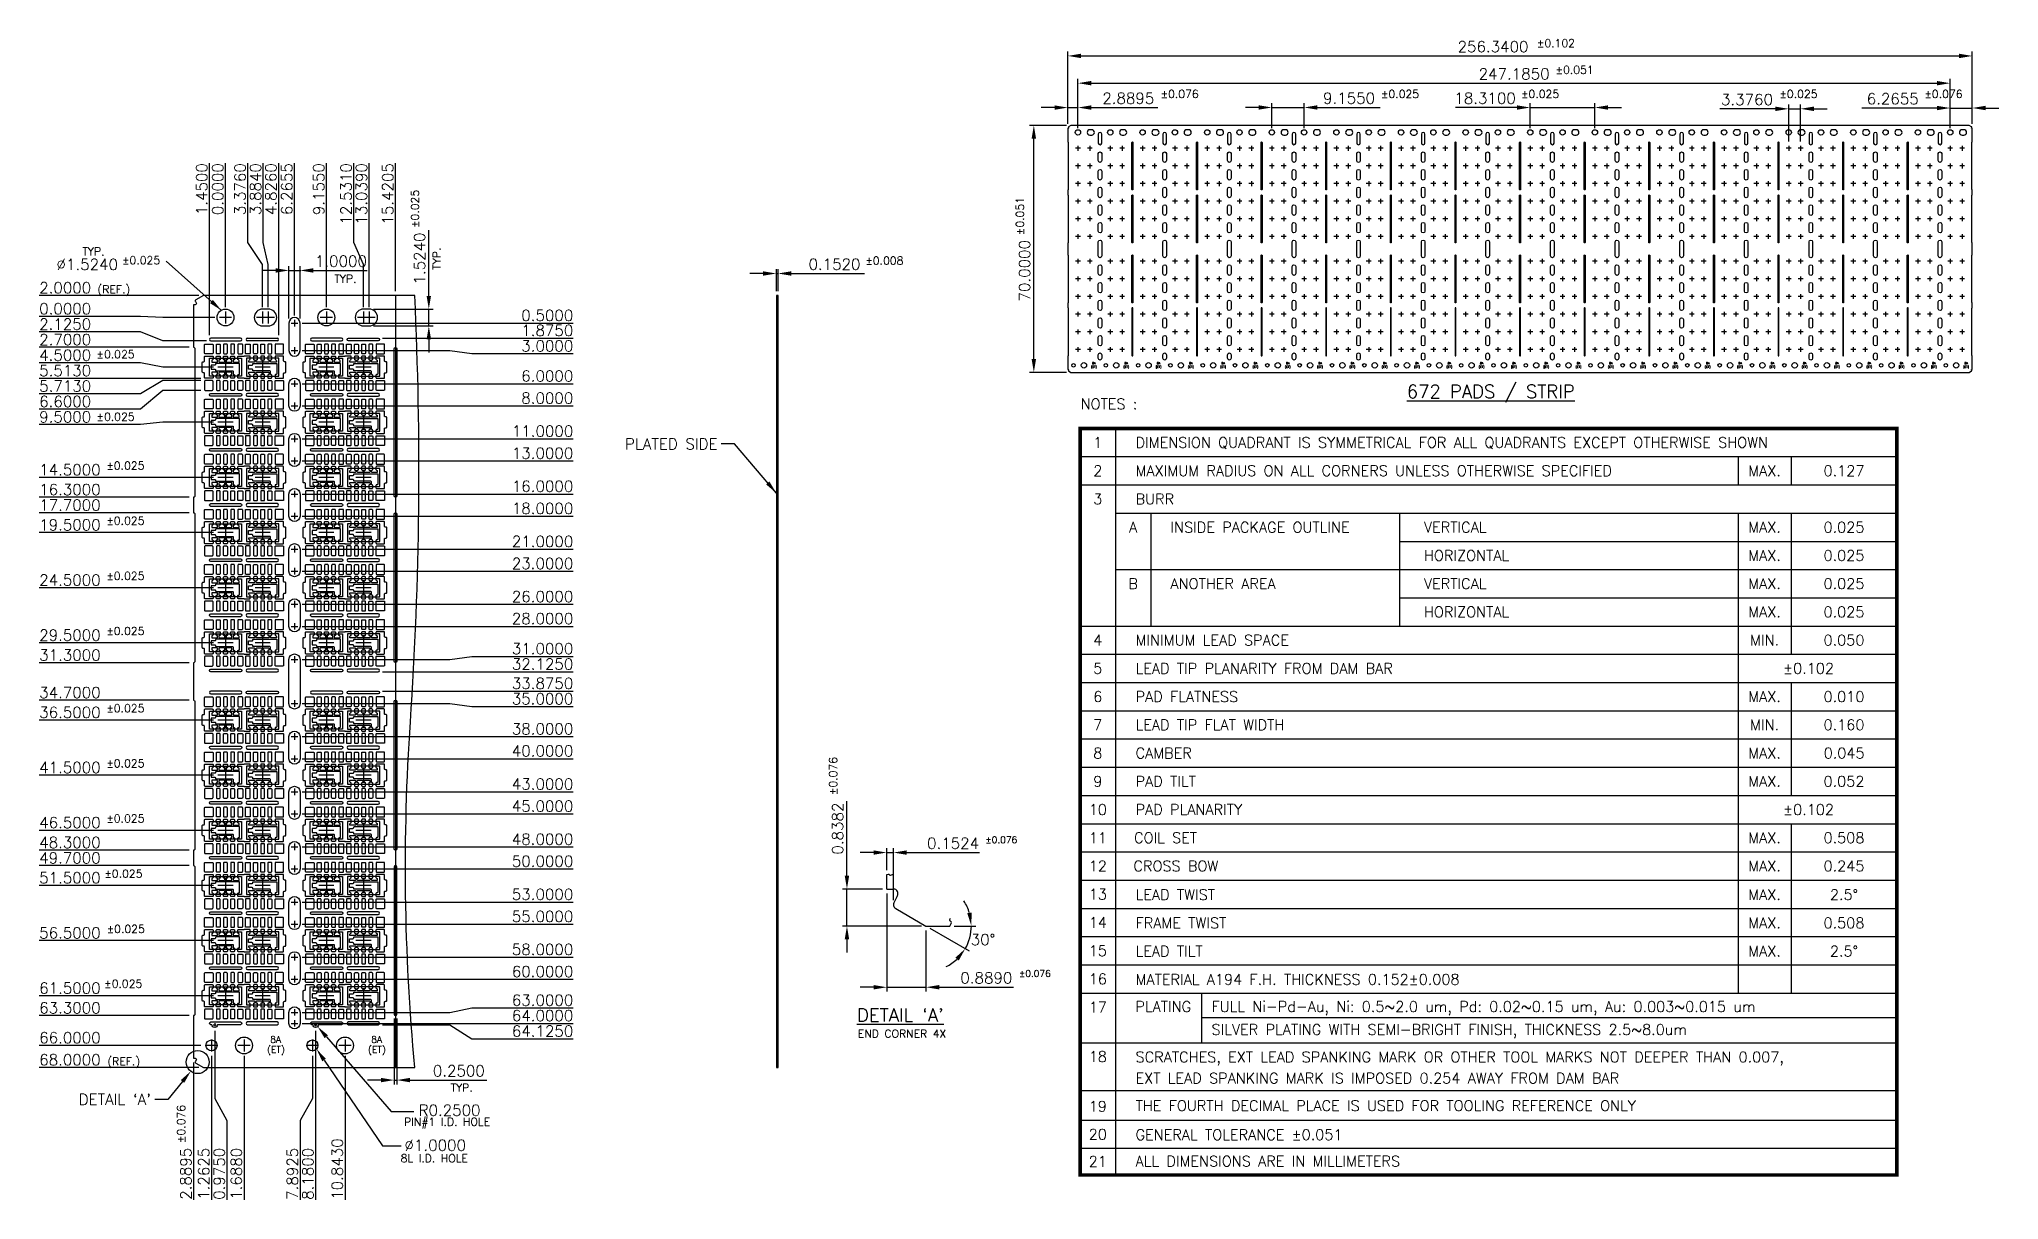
# Model space of a CAD drawing. Extents: x -629 to -184, y 97 to 360.
import ezdxf
from ezdxf.enums import TextEntityAlignment as Align
from ezdxf.lldxf.tags import DXFTag

# ---------------------------------------------------------------- set-up
doc = ezdxf.new("R2010")
doc.units = 0
doc.header["$LTSCALE"] = 8
doc.header["$MEASUREMENT"] = 0
for name, color, linetype in [('CEN', 2, 'CENTER'), ('COIN-LINE', 4, 'Continuous'), ('DIM', 7, 'Continuous'), ('LF-LINE', 1, 'Continuous'), ('PKG-OUT', 3, 'HIDDEN')]:
    doc.layers.add(name, color=color, linetype=linetype)
doc.styles.add('SIMPLEX', font='SIMPLEX.shx', dxfattribs={"height": 3})
tags = doc.linetypes.add('CENTER', pattern=[2, 1.25, -0.25, 0.25, -0.25]).pattern_tags.tags
tags[10:11] = [DXFTag(74, 4), DXFTag(75, 0), DXFTag(340, '0'), DXFTag(46, 1.0), DXFTag(50, 0.0), DXFTag(44, 0.0), DXFTag(45, 0.0)]
tags[8:9] = [DXFTag(74, 4), DXFTag(75, 0), DXFTag(340, '0'), DXFTag(46, 1.0), DXFTag(50, 0.0), DXFTag(44, 0.0), DXFTag(45, 0.0)]
tags[6:7] = [DXFTag(74, 4), DXFTag(75, 0), DXFTag(340, '0'), DXFTag(46, 1.0), DXFTag(50, 0.0), DXFTag(44, 0.0), DXFTag(45, 0.0)]
tags[4:5] = [DXFTag(74, 4), DXFTag(75, 0), DXFTag(340, '0'), DXFTag(46, 1.0), DXFTag(50, 0.0), DXFTag(44, 0.0), DXFTag(45, 0.0)]
tags = doc.linetypes.add('HIDDEN', pattern=[0.375, 0.25, -0.125]).pattern_tags.tags
tags[6:7] = [DXFTag(74, 4), DXFTag(75, 0), DXFTag(340, '0'), DXFTag(46, 1.0), DXFTag(50, 0.0), DXFTag(44, 0.0), DXFTag(45, 0.0)]
tags[4:5] = [DXFTag(74, 4), DXFTag(75, 0), DXFTag(340, '0'), DXFTag(46, 1.0), DXFTag(50, 0.0), DXFTag(44, 0.0), DXFTag(45, 0.0)]
doc.dimstyles.get("Standard").update_dxf_attribs({"dimtxt": 2.5, "dimasz": 3, "dimexe": 1, "dimexo": 1, "dimgap": 0.85, "dimtad": 1, "dimdec": 4, "dimzin": 0, "dimdsep": 46, "dimtxsty": 'SIMPLEX', "dimcen": 1, "dimadec": 0, "dimazin": 0, "dimtfac": 1, "dimtdec": 4, "dimtmove": 0, "dimatfit": 0, "dimfxl": 1, "dimtolj": 1, "dimtzin": 0, "dimarcsym": 0})

msp = doc.modelspace()

# ---------------------------------------------------------------- texts
at = {"style": 'SIMPLEX'}
for s, p in [('NOTES :', (-392.41, 276.07)), ('DIMENSION QUADRANT IS SYMMETRICAL FOR ALL QUADRANTS EXCEPT OTHERWISE SHOWN', (-379.95, 267.32)), ('MAXIMUM RADIUS ON ALL CORNERS UNLESS OTHERWISE SPECIFIED', (-379.95, 260.92)), ('BURR', (-379.95, 254.52)), ('INSIDE PACKAGE OUTLINE', (-372.04, 248.12)), ('VERTICAL', (-314.58, 248.12)), ('HORIZONTAL', (-314.58, 241.72)), ('ANOTHER AREA', (-372.04, 235.32)), ('VERTICAL', (-314.58, 235.32)), ('HORIZONTAL', (-314.58, 228.92)), ('MINIMUM LEAD SPACE ', (-379.95, 222.52)), ('LEAD TIP PLANARITY FROM DAM BAR', (-379.95, 216.12)), ('PAD FLATNESS', (-379.95, 209.72)), ('LEAD TIP FLAT WIDTH', (-379.95, 203.32)), ('CAMBER', (-379.95, 196.92)), ('PAD TILT', (-379.95, 190.52)), ('PAD PLANARITY ', (-379.95, 184.12)), ('COIL SET', (-380.3, 177.72)), ('CROSS BOW', (-380.43, 171.32)), ('LEAD TWIST', (-379.95, 164.82)), ('FRAME TWIST', (-379.95, 158.42)), ('LEAD TILT', (-379.95, 152.02)), ('MATERIAL A194 F.H. THICKNESS 0.152%%P0.008', (-379.95, 145.62)), ('PLATING', (-380, 139.46)), ('FULL Ni-Pd-Au, Ni: 0.5~2.0 um, Pd: 0.02~0.15 um, Au: 0.003~0.015 um', (-362.73, 139.46)), ('SILVER PLATING WITH SEMI-BRIGHT FINISH, THICKNESS 2.5~8.0um', (-362.73, 134.25)), ('SCRATCHES, EXT LEAD SPANKING MARK OR OTHER TOOL MARKS NOT DEEPER THAN 0.007,', (-379.95, 128.02)), ('EXT LEAD SPANKING MARK IS IMPOSED 0.254 AWAY FROM DAM BAR', (-379.95, 123.22)), ('THE FOURTH DECIMAL PLACE IS USED FOR TOOLING REFERENCE ONLY', (-379.95, 117)), ('GENERAL TOLERANCE %%P0.051', (-379.95, 110.41)), ('ALL DIMENSIONS ARE IN MILLIMETERS', (-379.95, 104.41))]:
    msp.add_text(s, height=2.4, dxfattribs=at).set_placement(p)
for s, p in [('1', (-388.52, 268.52)), ('2', (-388.52, 262.12)), ('MAX.', (-237.35, 262.12)), ('0.127', (-219.35, 262.12)), ('3', (-388.52, 255.72)), ('A', (-380.52, 249.32)), ('MAX.', (-237.35, 249.32)), ('0.025', (-219.35, 249.32)), ('MAX.', (-237.35, 242.92)), ('0.025', (-219.35, 242.92)), ('B', (-380.52, 236.52)), ('MAX.', (-237.35, 236.52)), ('0.025', (-219.35, 236.52)), ('MAX.', (-237.35, 230.12)), ('0.025', (-219.35, 230.12)), ('4', (-388.52, 223.72)), ('MIN.', (-237.35, 223.72)), ('0.050', (-219.35, 223.72)), ('5', (-388.52, 217.32)), ('%%P0.102', (-227.38, 217.32)), ('6', (-388.52, 210.92)), ('MAX.', (-237.35, 210.92)), ('0.010', (-219.35, 210.92)), ('7', (-388.52, 204.52)), ('MIN.', (-237.35, 204.52)), ('0.160', (-219.35, 204.52)), ('8', (-388.52, 198.12)), ('MAX.', (-237.35, 198.12)), ('0.045', (-219.32, 198.12)), ('9', (-388.52, 191.72)), ('MAX.', (-237.35, 191.72)), ('0.052', (-219.35, 191.72)), ('10', (-388.52, 185.32)), ('%%P0.102', (-227.38, 185.32)), ('11', (-388.52, 178.92)), ('MAX.', (-237.35, 178.92)), ('0.508', (-219.35, 178.92)), ('12', (-388.52, 172.52)), ('MAX.', (-237.35, 172.52)), ('0.245', (-219.35, 172.52)), ('13', (-388.52, 166.12)), ('MAX.', (-237.35, 166.02)), ('2.5%%D', (-219.35, 166.02)), ('14', (-388.52, 159.72)), ('MAX.', (-237.35, 159.62)), ('0.508', (-219.35, 159.62)), ('15', (-388.52, 153.32)), ('MAX.', (-237.35, 153.22)), ('2.5%%D', (-219.35, 153.22)), ('16', (-388.52, 146.92)), ('17', (-388.52, 140.52)), ('18', (-388.52, 129.32)), ('19', (-388.52, 118.04)), ('20', (-388.52, 111.69)), ('21', (-388.52, 105.55))]:
    msp.add_text(s, height=2.4, dxfattribs=at).set_placement(p, align=Align.MIDDLE)
at = {"layer": 'DIM', "style": 'SIMPLEX'}
for s, p in [('1.4500', (-590.41, 331.85)), ('0.0000', (-586.79, 331.85)), ('3.3760', (-581.72, 331.85)), ('3.8840', (-578.22, 331.85)), ('4.8260', (-574.72, 331.85)), ('6.2655', (-571.13, 331.85)), ('9.1550', (-563.9, 331.85)), ('12.5310', (-557.69, 331.85)), ('13.0390', (-554.19, 331.85)), ('15.4205', (-548.24, 331.85))]:
    msp.add_text(s, height=2.5, rotation=90, dxfattribs=at).set_placement(p, align=Align.RIGHT)
for s, height, p in [('TYP.', 1.8, (-618.73, 310.94)), ('%%p0.025', 1.8, (-609.73, 308.94)), ('%%p0.008', 1.8, (-441.22, 308.86)), ('2.0000', 2.5, (-628.51, 302.35)), ('(REF.)', 1.8, (-615.3, 302.35)), ('0.0000', 2.5, (-628.51, 297.6)), ('2.1250', 2.5, (-628.51, 294.1)), ('2.7000', 2.5, (-628.51, 290.6)), ('4.5000', 2.5, (-628.51, 287.07)), ('%%P0.025', 1.8, (-615.52, 287.64)), ('5.5130', 2.5, (-628.51, 283.57)), ('5.7130', 2.5, (-628.51, 280.07)), ('9.5000', 2.5, (-628.51, 273.07)), ('6.6000', 2.5, (-628.51, 276.57)), ('%%P0.025', 1.8, (-615.52, 273.46)), ('14.5000', 2.5, (-628.51, 261.1)), ('%%P0.025', 1.8, (-613.29, 262.39)), ('16.3000', 2.5, (-628.51, 256.6)), ('17.7000', 2.5, (-628.51, 253.1)), ('19.5000', 2.5, (-628.51, 248.6)), ('%%P0.025', 1.8, (-613.29, 249.89)), ('24.5000', 2.5, (-628.51, 236.1)), ('%%P0.025', 1.8, (-613.29, 237.39)), ('%%P0.025', 1.8, (-613.29, 224.89)), ('29.5000', 2.5, (-628.51, 223.6)), ('31.3000', 2.5, (-628.51, 219.1)), ('34.7000', 2.5, (-628.51, 210.6)), ('%%P0.025', 1.8, (-613.29, 207.39)), ('36.5000', 2.5, (-628.51, 206.1)), ('41.5000', 2.5, (-628.51, 193.6)), ('%%P0.025', 1.8, (-613.29, 194.89)), ('46.5000', 2.5, (-628.51, 181.1)), ('%%P0.025', 1.8, (-613.29, 182.39)), ('48.3000', 2.5, (-628.51, 176.6)), ('49.7000', 2.5, (-628.51, 173.1)), ('51.5000', 2.5, (-628.51, 168.6)), ('%%P0.025', 1.8, (-613.74, 169.89)), ('56.5000', 2.5, (-628.51, 156.1)), ('%%P0.025', 1.8, (-613.21, 157.35)), ('%%P0.025', 1.8, (-613.78, 144.93)), ('61.5000', 2.5, (-628.51, 143.6)), ('63.3000', 2.5, (-628.51, 139.1)), ('66.0000', 2.5, (-628.51, 132.35)), ('END CORNER 4X', 1.8, (-442.91, 133.62)), ('68.0000', 2.5, (-628.51, 127.35)), ('(REF.)', 1.8, (-613.05, 127.35))]:
    msp.add_text(s, height=height, dxfattribs=at).set_placement(p)
for s, p in [('0.5000', (-507.43, 296.1)), ('1.8750', (-507.43, 292.67)), ('3.0000', (-507.43, 289.17)), ('6.0000', (-507.43, 282.35)), ('8.0000', (-507.43, 277.35)), ('11.0000', (-507.43, 269.85)), ('13.0000', (-507.43, 264.85)), ('16.0000', (-507.43, 257.35)), ('18.0000', (-507.43, 252.35)), ('21.0000', (-507.43, 244.85)), ('23.0000', (-507.43, 239.85)), ('26.0000', (-507.43, 232.35)), ('28.0000', (-507.43, 227.35)), ('31.0000', (-507.43, 220.54)), ('32.1250', (-507.43, 217.04)), ('33.8750', (-507.43, 212.67)), ('35.0000', (-507.43, 209.17)), ('38.0000', (-507.43, 202.35)), ('40.0000', (-507.43, 197.35)), ('43.0000', (-507.43, 189.85)), ('45.0000', (-507.43, 184.85)), ('48.0000', (-507.43, 177.35)), ('50.0000', (-507.43, 172.35)), ('53.0000', (-507.43, 164.85)), ('55.0000', (-507.43, 159.85)), ('58.0000', (-507.43, 152.35)), ('60.0000', (-507.43, 147.35)), ('63.0000', (-507.43, 140.85)), ('64.0000', (-507.43, 137.35)), ('64.1250', (-507.43, 133.85))]:
    msp.add_text(s, height=2.5, dxfattribs=at).set_placement(p, align=Align.RIGHT)
for s, height, p in [('%%p0.076', 1.8, (-448.53, 192.92)), ('0.8382', 2.5, (-447.49, 181))]:
    msp.add_text(s, height=height, rotation=90, dxfattribs=at).set_placement(p, align=Align.MIDDLE_CENTER)
for s, height, p in [('0.1524', 2.5, (-421.33, 177.67)), ('%%p0.076', 1.5, (-410.39, 178.47)), ('30%%d', 2.5, (-414.54, 155.84)), ('0.8890', 2.5, (-413.78, 147.14)), ('%%p0.076', 1.5, (-402.77, 148.16))]:
    msp.add_text(s, height=height, dxfattribs=at).set_placement(p, align=Align.MIDDLE_CENTER)
for s, height, p in [('%%p0.076', 1.8, (-595.44, 109.72)), ('2.8895', 2.5, (-594.01, 96.85)), ('1.2625', 2.5, (-589.95, 96.85)), ('0.9750', 2.5, (-586.45, 96.85)), ('1.6880', 2.5, (-582.57, 96.85)), ('7.8925', 2.5, (-569.84, 96.85)), ('8.1800', 2.5, (-566.34, 96.85)), ('10.8430', 2.5, (-559.68, 96.85))]:
    msp.add_text(s, height=height, rotation=90, dxfattribs=at).set_placement(p)
for s, insert, char_height, attachment_point in [('%%P0.102', (-284.65, 359.05), 1.8, 5), ('\\A1;256.3400', (-298.91, 358.26), 2.5, 5), ('247.1850', (-294.13, 352.08), 2.5, 5), ('%%P0.051', (-280.42, 353), 1.8, 5), ('\\A1;2.8895', (-381.6, 346.55), 2.5, 5), ('%%P0.076', (-369.96, 347.54), 1.8, 5), ('9.1550', (-331.56, 346.57), 2.5, 5), ('%%P0.025', (-320, 347.54), 1.8, 5), ('\\A1;18.3100', (-300.71, 346.56), 2.5, 5), ('%%P0.025', (-288.24, 347.54), 1.8, 5), ('3.3760', (-241.34, 346.27), 2.5, 5), ('%%P0.025', (-229.67, 347.54), 1.8, 5), ('\\A1;6.2655', (-208.3, 346.45), 2.5, 5), ('%%P0.076', (-196.8, 347.54), 1.8, 5), ('\\A1;%%c1.5240', (-624.58, 308.89), 2.5, 4), ('1.0000', (-560.11, 309.63), 2.5, 5), ('\\A1;0.1520', (-448.21, 308.94), 2.5, 5), ('TYP.', (-559.09, 305.64), 1.8, 5), ('\\A1;PLATED SIDE', (-474.73, 266.95), 2.5, 9), ('0.2500', (-533.38, 126.09), 2.5, 5), ("\\A1;DETAIL `A'", (-603.17, 118.35), 2.5, 9), ('TYP.', (-532.73, 122.27), 1.8, 5), ('PIN#1 I.D. HOLE', (-545.8, 113.03), 1.8, 7), ('R0.2500', (-542.49, 115.9), 2.5, 7), ('8L I.D. HOLE', (-546.57, 105.37), 1.8, 7), ('%%C1.0000', (-545.69, 107.97), 2.5, 7)]:
    msp.add_mtext(s, dxfattribs=dict(at, insert=insert, char_height=char_height, attachment_point=attachment_point))
at = {"layer": 'DIM', "attachment_point": 5, "rotation": 90, "style": 'SIMPLEX'}
for s, insert, char_height in [('%%p0.025', (-543.32, 321.48), 1.8), ('%%P0.051', (-406.17, 319.85), 1.8), ('1.5240', (-542.28, 310.23), 2.5), ('TYP.', (-538.4, 310.2), 1.8), ('70.0000', (-405.12, 307.46), 2.5)]:
    msp.add_mtext(s, dxfattribs=dict(at, insert=insert, char_height=char_height))
at = {"layer": 'LF-LINE', "style": 'SIMPLEX'}
for s, p in [('%%u672 PADS / STRIP', (-318.46, 278.6)), ("%%uDETAIL `A'", (-443.12, 137.25))]:
    msp.add_text(s, height=3, dxfattribs=at).set_placement(p)
at = {"layer": 'PKG-OUT', "attachment_point": 3, "style": 'SIMPLEX'}
for s, insert, char_height in [('(ET)', (-388.75, 285.92), 0.48), ('8A', (-388.98, 286.74), 0.48), ('(ET)', (-381.42, 285.92), 0.48), ('8A', (-381.65, 286.74), 0.48), ('(ET)', (-374.1, 285.92), 0.48), ('8A', (-374.33, 286.74), 0.48), ('(ET)', (-366.78, 285.92), 0.48), ('8A', (-367, 286.74), 0.48), ('(ET)', (-359.45, 285.92), 0.48), ('8A', (-359.68, 286.74), 0.48), ('(ET)', (-352.13, 285.92), 0.48), ('8A', (-352.36, 286.74), 0.48), ('(ET)', (-344.8, 285.92), 0.48), ('8A', (-345.03, 286.74), 0.48), ('(ET)', (-337.48, 285.92), 0.48), ('8A', (-337.71, 286.74), 0.48), ('(ET)', (-330.16, 285.92), 0.48), ('8A', (-330.38, 286.74), 0.48), ('(ET)', (-322.83, 285.92), 0.48), ('8A', (-323.06, 286.74), 0.48), ('(ET)', (-315.51, 285.92), 0.48), ('8A', (-315.74, 286.74), 0.48), ('(ET)', (-308.18, 285.92), 0.48), ('8A', (-308.41, 286.74), 0.48), ('(ET)', (-300.86, 285.92), 0.48), ('8A', (-301.09, 286.74), 0.48), ('(ET)', (-293.54, 285.92), 0.48), ('8A', (-293.76, 286.74), 0.48), ('(ET)', (-286.21, 285.92), 0.48), ('8A', (-286.44, 286.74), 0.48), ('(ET)', (-278.89, 285.92), 0.48), ('8A', (-279.12, 286.74), 0.48), ('(ET)', (-271.56, 285.92), 0.48), ('8A', (-271.79, 286.74), 0.48), ('(ET)', (-264.24, 285.92), 0.48), ('8A', (-264.47, 286.74), 0.48), ('(ET)', (-256.92, 285.92), 0.48), ('8A', (-257.14, 286.74), 0.48), ('(ET)', (-249.59, 285.92), 0.48), ('8A', (-249.82, 286.74), 0.48), ('(ET)', (-242.27, 285.92), 0.48), ('8A', (-242.5, 286.74), 0.48), ('(ET)', (-234.94, 285.92), 0.48), ('8A', (-235.17, 286.74), 0.48), ('(ET)', (-227.62, 285.92), 0.48), ('8A', (-227.85, 286.74), 0.48), ('(ET)', (-220.3, 285.92), 0.48), ('8A', (-220.52, 286.74), 0.48), ('(ET)', (-212.97, 285.92), 0.48), ('8A', (-213.2, 286.74), 0.48), ('(ET)', (-205.65, 285.92), 0.48), ('8A', (-205.88, 286.74), 0.48), ('(ET)', (-198.32, 285.92), 0.48), ('8A', (-198.55, 286.74), 0.48), ('(ET)', (-191, 285.92), 0.48), ('8A', (-191.23, 286.74), 0.48), ('8A', (-573.69, 133.97), 1.5), ('8A', (-550.8, 133.97), 1.5), ('(ET)', (-572.81, 131.65), 1.5), ('(ET)', (-549.92, 131.65), 1.5)]:
    msp.add_mtext(s, dxfattribs=dict(at, insert=insert, char_height=char_height))

# ---------------------------------------------------------------- blocks, each defined once
blk = doc.blocks.new('INT')
blk.add_lwpolyline([(1.69, -1.01), (1.19, -1.01, -0.414214), (1.12, -0.94), (1.12, -0.73, -0.414214), (1.19, -0.66), (1.22, -0.66, 0.414214), (1.29, -0.59), (1.29, 0.34), (-0.83, 0.34, 0.414214), (-0.9, 0.27), (-0.9, 0.25, -0.414214), (-0.97, 0.18), (-1.29, 0.18), (-1.29, -0.18), (-0.97, -0.18, -0.414214), (-0.9, -0.25), (-0.9, -0.27, 0.414214), (-0.83, -0.34), (0.64, -0.34, -0.414214), (0.71, -0.41), (0.71, -0.66), (0.75, -0.66, -0.414214), (0.82, -0.73), (0.82, -0.94, -0.414214), (0.75, -1.01), (0.54, -1.01, -0.414214), (0.47, -0.94), (0.47, -0.73, -0.414214), (0.54, -0.66), (0.59, -0.66), (0.59, -0.53, 0.414214), (0.52, -0.46), (0.13, -0.46, 0.414214), (0.06, -0.53), (0.06, -0.66), (0.11, -0.66, -0.414214), (0.18, -0.73), (0.18, -0.94, -0.414214), (0.11, -1.01), (-0.11, -1.01, -0.414214), (-0.18, -0.94), (-0.18, -0.73, -0.414214), (-0.11, -0.66), (-0.06, -0.66), (-0.06, -0.53, 0.414214), (-0.13, -0.46), (-0.52, -0.46, 0.414214), (-0.59, -0.53), (-0.59, -0.66), (-0.54, -0.66, -0.414214), (-0.47, -0.73), (-0.47, -0.94, -0.414214), (-0.54, -1.01), (-0.76, -1.01, -0.414214), (-0.83, -0.94), (-0.83, -0.73, -0.414214), (-0.76, -0.66), (-0.71, -0.66), (-0.71, -0.53, 0.414214), (-0.78, -0.46), (-1.24, -0.46), (-1.24, -0.59, 0.357421), (-1.18, -0.66, -0.357421), (-1.12, -0.73), (-1.12, -0.94, -0.414214), (-1.19, -1.01), (-1.83, -1.01, -0.414214), (-1.9, -0.94), (-1.9, -0.57, 0.414214), (-1.97, -0.5), (-2.03, -0.5, -0.414214), (-2.1, -0.43), (-2.1, 0.43, -0.414214), (-2.03, 0.5), (-1.97, 0.5, 0.414214), (-1.9, 0.57), (-1.9, 0.94, -0.414214), (-1.83, 1.01), (-1.19, 1.01, -0.414214), (-1.12, 0.94), (-1.12, 0.73, -0.357421), (-1.18, 0.66, 0.357421), (-1.24, 0.59), (-1.24, 0.46), (-0.78, 0.46, 0.414214), (-0.71, 0.53), (-0.71, 0.66), (-0.76, 0.66, -0.414214), (-0.83, 0.73), (-0.83, 0.94, -0.414214), (-0.76, 1.01), (-0.54, 1.01, -0.414214), (-0.47, 0.94), (-0.47, 0.73, -0.414214), (-0.54, 0.66), (-0.59, 0.66), (-0.59, 0.53, 0.414214), (-0.52, 0.46), (-0.13, 0.46, 0.414214), (-0.06, 0.53), (-0.06, 0.66), (-0.11, 0.66, -0.414214), (-0.18, 0.73), (-0.18, 0.94, -0.414214), (-0.11, 1.01), (0.11, 1.01, -0.414214), (0.18, 0.94), (0.18, 0.73, -0.414214), (0.11, 0.66), (0.06, 0.66), (0.06, 0.53, 0.414214), (0.13, 0.46), (0.52, 0.46, 0.414214), (0.59, 0.53), (0.59, 0.66), (0.54, 0.66, -0.414214), (0.47, 0.73), (0.47, 0.94, -0.414214), (0.54, 1.01), (0.75, 1.01, -0.414214), (0.82, 0.94), (0.82, 0.73, -0.414214), (0.75, 0.66), (0.71, 0.66), (0.71, 0.53, 0.414214), (0.78, 0.46), (1.24, 0.46), (1.24, 0.59, 0.357421), (1.18, 0.66, -0.357421), (1.12, 0.73), (1.12, 0.94, -0.414214), (1.19, 1.01), (1.69, 1.01)], format="xyb")
at = {"layer": 'PKG-OUT'}
blk.add_lwpolyline([(-1.46, 0.81), (1.46, 0.81), (1.46, -0.81), (-1.46, -0.81)], close=True, dxfattribs=at)
blk = doc.blocks.new('INT1')
blk.add_lwpolyline([(-1.69, -1.01), (-1.19, -1.01, 0.414214), (-1.12, -0.94), (-1.12, -0.73, 0.357421), (-1.18, -0.66, -0.357421), (-1.24, -0.59), (-1.24, -0.46), (-0.78, -0.46, -0.414214), (-0.71, -0.53), (-0.71, -0.66), (-0.76, -0.66, 0.414214), (-0.83, -0.73), (-0.83, -0.94, 0.414214), (-0.76, -1.01), (-0.54, -1.01, 0.414214), (-0.47, -0.94), (-0.47, -0.73, 0.414214), (-0.54, -0.66), (-0.59, -0.66), (-0.59, -0.53, -0.414214), (-0.52, -0.46), (-0.13, -0.46, -0.414214), (-0.06, -0.53), (-0.06, -0.66), (-0.11, -0.66, 0.414214), (-0.18, -0.73), (-0.18, -0.94, 0.414214), (-0.11, -1.01), (0.11, -1.01, 0.414214), (0.18, -0.94), (0.18, -0.73, 0.414214), (0.11, -0.66), (0.06, -0.66), (0.06, -0.53, -0.414214), (0.13, -0.46), (0.52, -0.46, -0.414214), (0.59, -0.53), (0.59, -0.66), (0.54, -0.66, 0.414214), (0.47, -0.73), (0.47, -0.94, 0.414214), (0.54, -1.01), (0.75, -1.01, 0.414214), (0.82, -0.94), (0.82, -0.73, 0.414214), (0.75, -0.66), (0.71, -0.66), (0.71, -0.41, 0.414214), (0.64, -0.34), (-0.83, -0.34, -0.414214), (-0.9, -0.27), (-0.9, -0.25, 0.414214), (-0.97, -0.18), (-1.29, -0.18), (-1.29, 0.18), (-0.97, 0.18, 0.414214), (-0.9, 0.25), (-0.9, 0.27, -0.414214), (-0.83, 0.34), (1.29, 0.34), (1.29, -0.59, -0.414214), (1.22, -0.66), (1.19, -0.66, 0.414214), (1.12, -0.73), (1.12, -0.94, 0.414214), (1.19, -1.01), (1.83, -1.01, 0.414214), (1.9, -0.94), (1.9, -0.57, -0.414214), (1.97, -0.5), (2.03, -0.5, 0.414214), (2.1, -0.43), (2.1, 0.43, 0.414214), (2.03, 0.5), (1.97, 0.5, -0.414214), (1.9, 0.57), (1.9, 0.94, 0.414214), (1.83, 1.01), (1.19, 1.01, 0.414214), (1.12, 0.94), (1.12, 0.73, 0.357421), (1.18, 0.66, -0.357421), (1.24, 0.59), (1.24, 0.46), (0.78, 0.46, -0.414214), (0.71, 0.53), (0.71, 0.66), (0.75, 0.66, 0.414214), (0.82, 0.73), (0.82, 0.94, 0.414214), (0.75, 1.01), (0.54, 1.01, 0.414214), (0.47, 0.94), (0.47, 0.73, 0.414214), (0.54, 0.66), (0.59, 0.66), (0.59, 0.53, -0.414214), (0.52, 0.46), (0.13, 0.46, -0.414214), (0.06, 0.53), (0.06, 0.66), (0.11, 0.66, 0.414214), (0.18, 0.73), (0.18, 0.94, 0.414214), (0.11, 1.01), (-0.11, 1.01, 0.414214), (-0.18, 0.94), (-0.18, 0.73, 0.414214), (-0.11, 0.66), (-0.06, 0.66), (-0.06, 0.53, -0.414214), (-0.13, 0.46), (-0.52, 0.46, -0.414214), (-0.59, 0.53), (-0.59, 0.66), (-0.54, 0.66, 0.414214), (-0.47, 0.73), (-0.47, 0.94, 0.414214), (-0.54, 1.01), (-0.76, 1.01, 0.414214), (-0.83, 0.94), (-0.83, 0.73, 0.414214), (-0.76, 0.66), (-0.71, 0.66), (-0.71, 0.53, -0.414214), (-0.78, 0.46), (-1.24, 0.46), (-1.24, 0.59, -0.357421), (-1.18, 0.66, 0.357421), (-1.12, 0.73), (-1.12, 0.94, 0.414214), (-1.19, 1.01), (-1.69, 1.01)], format="xyb")
at = {"layer": 'PKG-OUT'}
blk.add_lwpolyline([(1.46, 0.81), (-1.46, 0.81), (-1.46, -0.81), (1.46, -0.81)], close=True, dxfattribs=at)

# ---------------------------------------------------------------- linework, layer by layer
for p, q in [((-582.85, 292.17), (-589.6, 292.17)), ((-589.6, 291.54), (-582.85, 291.54)), ((-581.29, 292.17), (-574.54, 292.17)), ((-574.54, 291.54), (-581.29, 291.54))]:
    msp.add_line(p, q)
for points in [[(-590.86, 288.64, -0.414214), (-591.04, 288.81), (-591.04, 290.68, -0.414214), (-590.86, 290.85), (-589.28, 290.85, -0.414214), (-589.1, 290.68), (-589.1, 288.81, -0.414214), (-589.28, 288.64)], [(-588.18, 288.64, -0.414214), (-588.35, 288.81), (-588.35, 290.68, -0.414214), (-588.18, 290.85), (-587.65, 290.85, -0.414214), (-587.48, 290.68), (-587.48, 288.81, -0.414214), (-587.65, 288.64)], [(-586.03, 288.64, 0.414214), (-585.85, 288.81), (-585.85, 290.68, 0.414214), (-586.03, 290.85), (-586.55, 290.85, 0.414214), (-586.73, 290.68), (-586.73, 288.81, 0.414214), (-586.55, 288.64)], [(-584.4, 288.64, 0.414214), (-584.23, 288.81), (-584.23, 290.68, 0.414214), (-584.4, 290.85), (-584.93, 290.85, 0.414214), (-585.1, 290.68), (-585.1, 288.81, 0.414214), (-584.93, 288.64)], [(-582.56, 288.64, 0.414214), (-582.38, 288.81), (-582.38, 290.68, 0.414214), (-582.56, 290.85), (-583.3, 290.85, 0.414214), (-583.48, 290.68), (-583.48, 288.81, 0.414214), (-583.3, 288.64)], [(-581.58, 288.64, -0.414214), (-581.76, 288.81), (-581.76, 290.68, -0.414214), (-581.58, 290.85), (-580.84, 290.85, -0.414214), (-580.66, 290.68), (-580.66, 288.81, -0.414214), (-580.84, 288.64)], [(-579.74, 288.64, -0.414214), (-579.91, 288.81), (-579.91, 290.68, -0.414214), (-579.74, 290.85), (-579.21, 290.85, -0.414214), (-579.04, 290.68), (-579.04, 288.81, -0.414214), (-579.21, 288.64)], [(-578.11, 288.64, -0.414214), (-578.29, 288.81), (-578.29, 290.68, -0.414214), (-578.11, 290.85), (-577.59, 290.85, -0.414214), (-577.41, 290.68), (-577.41, 288.81, -0.414214), (-577.59, 288.64)], [(-575.96, 288.64, 0.414214), (-575.79, 288.81), (-575.79, 290.68, 0.414214), (-575.96, 290.85), (-576.49, 290.85, 0.414214), (-576.66, 290.68), (-576.66, 288.81, 0.414214), (-576.49, 288.64)], [(-573.27, 288.64, 0.414214), (-573.1, 288.81), (-573.1, 290.68, 0.414214), (-573.27, 290.85), (-574.86, 290.85, 0.414214), (-575.04, 290.68), (-575.04, 288.81, 0.414214), (-574.86, 288.64)], [(-567.98, 288.64, -0.414214), (-568.15, 288.81), (-568.15, 290.68, -0.414214), (-567.98, 290.85), (-566.39, 290.85, -0.414214), (-566.21, 290.68), (-566.21, 288.81, -0.414214), (-566.39, 288.64)], [(-566.71, 292.17, 1), (-566.71, 291.54), (-559.96, 291.54, 1), (-559.96, 292.17)], [(-565.29, 288.64, -0.414214), (-565.46, 288.81), (-565.46, 290.68, -0.414214), (-565.29, 290.85), (-564.76, 290.85, -0.414214), (-564.59, 290.68), (-564.59, 288.81, -0.414214), (-564.76, 288.64)], [(-563.14, 288.64, 0.414214), (-562.96, 288.81), (-562.96, 290.68, 0.414214), (-563.14, 290.85), (-563.66, 290.85, 0.414214), (-563.84, 290.68), (-563.84, 288.81, 0.414214), (-563.66, 288.64)], [(-561.51, 288.64, 0.414214), (-561.34, 288.81), (-561.34, 290.68, 0.414214), (-561.51, 290.85), (-562.04, 290.85, 0.414214), (-562.21, 290.68), (-562.21, 288.81, 0.414214), (-562.04, 288.64)], [(-559.67, 288.64, 0.414214), (-559.49, 288.81), (-559.49, 290.68, 0.414214), (-559.67, 290.85), (-560.41, 290.85, 0.414214), (-560.59, 290.68), (-560.59, 288.81, 0.414214), (-560.41, 288.64)], [(-558.69, 288.64, -0.414214), (-558.87, 288.81), (-558.87, 290.68, -0.414214), (-558.69, 290.85), (-557.95, 290.85, -0.414214), (-557.77, 290.68), (-557.77, 288.81, -0.414214), (-557.95, 288.64)], [(-551.65, 292.17, -1), (-551.65, 291.54), (-558.4, 291.54, -1), (-558.4, 292.17)], [(-556.85, 288.64, -0.414214), (-557.02, 288.81), (-557.02, 290.68, -0.414214), (-556.85, 290.85), (-556.32, 290.85, -0.414214), (-556.15, 290.68), (-556.15, 288.81, -0.414214), (-556.32, 288.64)], [(-555.22, 288.64, -0.414214), (-555.4, 288.81), (-555.4, 290.68, -0.414214), (-555.22, 290.85), (-554.7, 290.85, -0.414214), (-554.52, 290.68), (-554.52, 288.81, -0.414214), (-554.7, 288.64)], [(-553.07, 288.64, 0.414214), (-552.9, 288.81), (-552.9, 290.68, 0.414214), (-553.07, 290.85), (-553.6, 290.85, 0.414214), (-553.77, 290.68), (-553.77, 288.81, 0.414214), (-553.6, 288.64)], [(-550.39, 288.64, 0.414214), (-550.21, 288.81), (-550.21, 290.68, 0.414214), (-550.39, 290.85), (-551.97, 290.85, 0.414214), (-552.15, 290.68), (-552.15, 288.81, 0.414214), (-551.97, 288.64)], [(-590.86, 282.57, 0.414214), (-591.04, 282.4), (-591.04, 280.53, 0.414214), (-590.86, 280.35), (-589.28, 280.35, 0.414214), (-589.1, 280.53), (-589.1, 282.4, 0.414214), (-589.28, 282.57)], [(-588.18, 282.57, 0.414214), (-588.35, 282.4), (-588.35, 280.53, 0.414214), (-588.18, 280.35), (-587.65, 280.35, 0.414214), (-587.48, 280.53), (-587.48, 282.4, 0.414214), (-587.65, 282.57)], [(-586.03, 282.57, -0.414214), (-585.85, 282.4), (-585.85, 280.53, -0.414214), (-586.03, 280.35), (-586.55, 280.35, -0.414214), (-586.73, 280.53), (-586.73, 282.4, -0.414214), (-586.55, 282.57)], [(-584.4, 282.57, -0.414214), (-584.23, 282.4), (-584.23, 280.53, -0.414214), (-584.4, 280.35), (-584.93, 280.35, -0.414214), (-585.1, 280.53), (-585.1, 282.4, -0.414214), (-584.93, 282.57)], [(-582.56, 282.57, -0.414214), (-582.38, 282.4), (-582.38, 280.53, -0.414214), (-582.56, 280.35), (-583.3, 280.35, -0.414214), (-583.48, 280.53), (-583.48, 282.4, -0.414214), (-583.3, 282.57)], [(-581.58, 282.57, 0.414214), (-581.76, 282.4), (-581.76, 280.53, 0.414214), (-581.58, 280.35), (-580.84, 280.35, 0.414214), (-580.66, 280.53), (-580.66, 282.4, 0.414214), (-580.84, 282.57)], [(-579.74, 282.57, 0.414214), (-579.91, 282.4), (-579.91, 280.53, 0.414214), (-579.74, 280.35), (-579.21, 280.35, 0.414214), (-579.04, 280.53), (-579.04, 282.4, 0.414214), (-579.21, 282.57)], [(-578.11, 282.57, 0.414214), (-578.29, 282.4), (-578.29, 280.53, 0.414214), (-578.11, 280.35), (-577.59, 280.35, 0.414214), (-577.41, 280.53), (-577.41, 282.4, 0.414214), (-577.59, 282.57)], [(-575.96, 282.57, -0.414214), (-575.79, 282.4), (-575.79, 280.53, -0.414214), (-575.96, 280.35), (-576.49, 280.35, -0.414214), (-576.66, 280.53), (-576.66, 282.4, -0.414214), (-576.49, 282.57)], [(-573.27, 282.57, -0.414214), (-573.1, 282.4), (-573.1, 280.53, -0.414214), (-573.27, 280.35), (-574.86, 280.35, -0.414214), (-575.04, 280.53), (-575.04, 282.4, -0.414214), (-574.86, 282.57)], [(-567.98, 282.57, 0.414214), (-568.15, 282.4), (-568.15, 280.53, 0.414214), (-567.98, 280.35), (-566.39, 280.35, 0.414214), (-566.21, 280.53), (-566.21, 282.4, 0.414214), (-566.39, 282.57)], [(-565.29, 282.57, 0.414214), (-565.46, 282.4), (-565.46, 280.53, 0.414214), (-565.29, 280.35), (-564.76, 280.35, 0.414214), (-564.59, 280.53), (-564.59, 282.4, 0.414214), (-564.76, 282.57)], [(-563.14, 282.57, -0.414214), (-562.96, 282.4), (-562.96, 280.53, -0.414214), (-563.14, 280.35), (-563.66, 280.35, -0.414214), (-563.84, 280.53), (-563.84, 282.4, -0.414214), (-563.66, 282.57)], [(-561.51, 282.57, -0.414214), (-561.34, 282.4), (-561.34, 280.53, -0.414214), (-561.51, 280.35), (-562.04, 280.35, -0.414214), (-562.21, 280.53), (-562.21, 282.4, -0.414214), (-562.04, 282.57)], [(-559.67, 282.57, -0.414214), (-559.49, 282.4), (-559.49, 280.53, -0.414214), (-559.67, 280.35), (-560.41, 280.35, -0.414214), (-560.59, 280.53), (-560.59, 282.4, -0.414214), (-560.41, 282.57)], [(-558.69, 282.57, 0.414214), (-558.87, 282.4), (-558.87, 280.53, 0.414214), (-558.69, 280.35), (-557.95, 280.35, 0.414214), (-557.77, 280.53), (-557.77, 282.4, 0.414214), (-557.95, 282.57)], [(-556.85, 282.57, 0.414214), (-557.02, 282.4), (-557.02, 280.53, 0.414214), (-556.85, 280.35), (-556.32, 280.35, 0.414214), (-556.15, 280.53), (-556.15, 282.4, 0.414214), (-556.32, 282.57)], [(-555.22, 282.57, 0.414214), (-555.4, 282.4), (-555.4, 280.53, 0.414214), (-555.22, 280.35), (-554.7, 280.35, 0.414214), (-554.52, 280.53), (-554.52, 282.4, 0.414214), (-554.7, 282.57)], [(-553.07, 282.57, -0.414214), (-552.9, 282.4), (-552.9, 280.53, -0.414214), (-553.07, 280.35), (-553.6, 280.35, -0.414214), (-553.77, 280.53), (-553.77, 282.4, -0.414214), (-553.6, 282.57)], [(-550.39, 282.57, -0.414214), (-550.21, 282.4), (-550.21, 280.53, -0.414214), (-550.39, 280.35), (-551.97, 280.35, -0.414214), (-552.15, 280.53), (-552.15, 282.4, -0.414214), (-551.97, 282.57)], [(-590.86, 276.14, -0.414214), (-591.04, 276.31), (-591.04, 278.18, -0.414214), (-590.86, 278.35), (-589.28, 278.35, -0.414214), (-589.1, 278.18), (-589.1, 276.31, -0.414214), (-589.28, 276.14)], [(-589.6, 279.04, -1), (-589.6, 279.67), (-582.85, 279.67, -1), (-582.85, 279.04)], [(-588.18, 276.14, -0.414214), (-588.35, 276.31), (-588.35, 278.18, -0.414214), (-588.18, 278.35), (-587.65, 278.35, -0.414214), (-587.48, 278.18), (-587.48, 276.31, -0.414214), (-587.65, 276.14)], [(-586.03, 276.14, 0.414214), (-585.85, 276.31), (-585.85, 278.18, 0.414214), (-586.03, 278.35), (-586.55, 278.35, 0.414214), (-586.73, 278.18), (-586.73, 276.31, 0.414214), (-586.55, 276.14)], [(-584.4, 276.14, 0.414214), (-584.23, 276.31), (-584.23, 278.18, 0.414214), (-584.4, 278.35), (-584.93, 278.35, 0.414214), (-585.1, 278.18), (-585.1, 276.31, 0.414214), (-584.93, 276.14)], [(-582.56, 276.14, 0.414214), (-582.38, 276.31), (-582.38, 278.18, 0.414214), (-582.56, 278.35), (-583.3, 278.35, 0.414214), (-583.48, 278.18), (-583.48, 276.31, 0.414214), (-583.3, 276.14)], [(-581.58, 276.14, -0.414214), (-581.76, 276.31), (-581.76, 278.18, -0.414214), (-581.58, 278.35), (-580.84, 278.35, -0.414214), (-580.66, 278.18), (-580.66, 276.31, -0.414214), (-580.84, 276.14)], [(-574.54, 279.04, 1), (-574.54, 279.67), (-581.29, 279.67, 1), (-581.29, 279.04)], [(-579.74, 276.14, -0.414214), (-579.91, 276.31), (-579.91, 278.18, -0.414214), (-579.74, 278.35), (-579.21, 278.35, -0.414214), (-579.04, 278.18), (-579.04, 276.31, -0.414214), (-579.21, 276.14)], [(-578.11, 276.14, -0.414214), (-578.29, 276.31), (-578.29, 278.18, -0.414214), (-578.11, 278.35), (-577.59, 278.35, -0.414214), (-577.41, 278.18), (-577.41, 276.31, -0.414214), (-577.59, 276.14)], [(-575.96, 276.14, 0.414214), (-575.79, 276.31), (-575.79, 278.18, 0.414214), (-575.96, 278.35), (-576.49, 278.35, 0.414214), (-576.66, 278.18), (-576.66, 276.31, 0.414214), (-576.49, 276.14)], [(-573.27, 276.14, 0.414214), (-573.1, 276.31), (-573.1, 278.18, 0.414214), (-573.27, 278.35), (-574.86, 278.35, 0.414214), (-575.04, 278.18), (-575.04, 276.31, 0.414214), (-574.86, 276.14)], [(-567.98, 276.14, -0.414214), (-568.15, 276.31), (-568.15, 278.18, -0.414214), (-567.98, 278.35), (-566.39, 278.35, -0.414214), (-566.21, 278.18), (-566.21, 276.31, -0.414214), (-566.39, 276.14)], [(-566.71, 279.04, -1), (-566.71, 279.67), (-559.96, 279.67, -1), (-559.96, 279.04)], [(-565.29, 276.14, -0.414214), (-565.46, 276.31), (-565.46, 278.18, -0.414214), (-565.29, 278.35), (-564.76, 278.35, -0.414214), (-564.59, 278.18), (-564.59, 276.31, -0.414214), (-564.76, 276.14)], [(-563.14, 276.14, 0.414214), (-562.96, 276.31), (-562.96, 278.18, 0.414214), (-563.14, 278.35), (-563.66, 278.35, 0.414214), (-563.84, 278.18), (-563.84, 276.31, 0.414214), (-563.66, 276.14)], [(-561.51, 276.14, 0.414214), (-561.34, 276.31), (-561.34, 278.18, 0.414214), (-561.51, 278.35), (-562.04, 278.35, 0.414214), (-562.21, 278.18), (-562.21, 276.31, 0.414214), (-562.04, 276.14)], [(-559.67, 276.14, 0.414214), (-559.49, 276.31), (-559.49, 278.18, 0.414214), (-559.67, 278.35), (-560.41, 278.35, 0.414214), (-560.59, 278.18), (-560.59, 276.31, 0.414214), (-560.41, 276.14)], [(-558.69, 276.14, -0.414214), (-558.87, 276.31), (-558.87, 278.18, -0.414214), (-558.69, 278.35), (-557.95, 278.35, -0.414214), (-557.77, 278.18), (-557.77, 276.31, -0.414214), (-557.95, 276.14)], [(-551.65, 279.04, 1), (-551.65, 279.67), (-558.4, 279.67, 1), (-558.4, 279.04)], [(-556.85, 276.14, -0.414214), (-557.02, 276.31), (-557.02, 278.18, -0.414214), (-556.85, 278.35), (-556.32, 278.35, -0.414214), (-556.15, 278.18), (-556.15, 276.31, -0.414214), (-556.32, 276.14)], [(-555.22, 276.14, -0.414214), (-555.4, 276.31), (-555.4, 278.18, -0.414214), (-555.22, 278.35), (-554.7, 278.35, -0.414214), (-554.52, 278.18), (-554.52, 276.31, -0.414214), (-554.7, 276.14)], [(-553.07, 276.14, 0.414214), (-552.9, 276.31), (-552.9, 278.18, 0.414214), (-553.07, 278.35), (-553.6, 278.35, 0.414214), (-553.77, 278.18), (-553.77, 276.31, 0.414214), (-553.6, 276.14)], [(-550.39, 276.14, 0.414214), (-550.21, 276.31), (-550.21, 278.18, 0.414214), (-550.39, 278.35), (-551.97, 278.35, 0.414214), (-552.15, 278.18), (-552.15, 276.31, 0.414214), (-551.97, 276.14)], [(-590.86, 270.07, 0.414214), (-591.04, 269.9), (-591.04, 268.03, 0.414214), (-590.86, 267.85), (-589.28, 267.85, 0.414214), (-589.1, 268.03), (-589.1, 269.9, 0.414214), (-589.28, 270.07)], [(-589.6, 266.54, -1), (-589.6, 267.17), (-582.85, 267.17, -1), (-582.85, 266.54)], [(-588.18, 270.07, 0.414214), (-588.35, 269.9), (-588.35, 268.03, 0.414214), (-588.18, 267.85), (-587.65, 267.85, 0.414214), (-587.48, 268.03), (-587.48, 269.9, 0.414214), (-587.65, 270.07)], [(-586.03, 270.07, -0.414214), (-585.85, 269.9), (-585.85, 268.03, -0.414214), (-586.03, 267.85), (-586.55, 267.85, -0.414214), (-586.73, 268.03), (-586.73, 269.9, -0.414214), (-586.55, 270.07)], [(-584.4, 270.07, -0.414214), (-584.23, 269.9), (-584.23, 268.03, -0.414214), (-584.4, 267.85), (-584.93, 267.85, -0.414214), (-585.1, 268.03), (-585.1, 269.9, -0.414214), (-584.93, 270.07)], [(-582.56, 270.07, -0.414214), (-582.38, 269.9), (-582.38, 268.03, -0.414214), (-582.56, 267.85), (-583.3, 267.85, -0.414214), (-583.48, 268.03), (-583.48, 269.9, -0.414214), (-583.3, 270.07)], [(-581.58, 270.07, 0.414214), (-581.76, 269.9), (-581.76, 268.03, 0.414214), (-581.58, 267.85), (-580.84, 267.85, 0.414214), (-580.66, 268.03), (-580.66, 269.9, 0.414214), (-580.84, 270.07)], [(-574.54, 266.54, 1), (-574.54, 267.17), (-581.29, 267.17, 1), (-581.29, 266.54)], [(-579.74, 270.07, 0.414214), (-579.91, 269.9), (-579.91, 268.03, 0.414214), (-579.74, 267.85), (-579.21, 267.85, 0.414214), (-579.04, 268.03), (-579.04, 269.9, 0.414214), (-579.21, 270.07)], [(-578.11, 270.07, 0.414214), (-578.29, 269.9), (-578.29, 268.03, 0.414214), (-578.11, 267.85), (-577.59, 267.85, 0.414214), (-577.41, 268.03), (-577.41, 269.9, 0.414214), (-577.59, 270.07)], [(-575.96, 270.07, -0.414214), (-575.79, 269.9), (-575.79, 268.03, -0.414214), (-575.96, 267.85), (-576.49, 267.85, -0.414214), (-576.66, 268.03), (-576.66, 269.9, -0.414214), (-576.49, 270.07)], [(-573.27, 270.07, -0.414214), (-573.1, 269.9), (-573.1, 268.03, -0.414214), (-573.27, 267.85), (-574.86, 267.85, -0.414214), (-575.04, 268.03), (-575.04, 269.9, -0.414214), (-574.86, 270.07)], [(-567.98, 270.07, 0.414214), (-568.15, 269.9), (-568.15, 268.03, 0.414214), (-567.98, 267.85), (-566.39, 267.85, 0.414214), (-566.21, 268.03), (-566.21, 269.9, 0.414214), (-566.39, 270.07)], [(-566.71, 266.54, -1), (-566.71, 267.17), (-559.96, 267.17, -1), (-559.96, 266.54)], [(-565.29, 270.07, 0.414214), (-565.46, 269.9), (-565.46, 268.03, 0.414214), (-565.29, 267.85), (-564.76, 267.85, 0.414214), (-564.59, 268.03), (-564.59, 269.9, 0.414214), (-564.76, 270.07)], [(-563.14, 270.07, -0.414214), (-562.96, 269.9), (-562.96, 268.03, -0.414214), (-563.14, 267.85), (-563.66, 267.85, -0.414214), (-563.84, 268.03), (-563.84, 269.9, -0.414214), (-563.66, 270.07)], [(-561.51, 270.07, -0.414214), (-561.34, 269.9), (-561.34, 268.03, -0.414214), (-561.51, 267.85), (-562.04, 267.85, -0.414214), (-562.21, 268.03), (-562.21, 269.9, -0.414214), (-562.04, 270.07)], [(-559.67, 270.07, -0.414214), (-559.49, 269.9), (-559.49, 268.03, -0.414214), (-559.67, 267.85), (-560.41, 267.85, -0.414214), (-560.59, 268.03), (-560.59, 269.9, -0.414214), (-560.41, 270.07)], [(-558.69, 270.07, 0.414214), (-558.87, 269.9), (-558.87, 268.03, 0.414214), (-558.69, 267.85), (-557.95, 267.85, 0.414214), (-557.77, 268.03), (-557.77, 269.9, 0.414214), (-557.95, 270.07)], [(-551.65, 266.54, 1), (-551.65, 267.17), (-558.4, 267.17, 1), (-558.4, 266.54)], [(-556.85, 270.07, 0.414214), (-557.02, 269.9), (-557.02, 268.03, 0.414214), (-556.85, 267.85), (-556.32, 267.85, 0.414214), (-556.15, 268.03), (-556.15, 269.9, 0.414214), (-556.32, 270.07)], [(-555.22, 270.07, 0.414214), (-555.4, 269.9), (-555.4, 268.03, 0.414214), (-555.22, 267.85), (-554.7, 267.85, 0.414214), (-554.52, 268.03), (-554.52, 269.9, 0.414214), (-554.7, 270.07)], [(-553.07, 270.07, -0.414214), (-552.9, 269.9), (-552.9, 268.03, -0.414214), (-553.07, 267.85), (-553.6, 267.85, -0.414214), (-553.77, 268.03), (-553.77, 269.9, -0.414214), (-553.6, 270.07)], [(-550.39, 270.07, -0.414214), (-550.21, 269.9), (-550.21, 268.03, -0.414214), (-550.39, 267.85), (-551.97, 267.85, -0.414214), (-552.15, 268.03), (-552.15, 269.9, -0.414214), (-551.97, 270.07)], [(-590.86, 263.64, -0.414214), (-591.04, 263.81), (-591.04, 265.68, -0.414214), (-590.86, 265.85), (-589.28, 265.85, -0.414214), (-589.1, 265.68), (-589.1, 263.81, -0.414214), (-589.28, 263.64)], [(-588.18, 263.64, -0.414214), (-588.35, 263.81), (-588.35, 265.68, -0.414214), (-588.18, 265.85), (-587.65, 265.85, -0.414214), (-587.48, 265.68), (-587.48, 263.81, -0.414214), (-587.65, 263.64)], [(-586.03, 263.64, 0.414214), (-585.85, 263.81), (-585.85, 265.68, 0.414214), (-586.03, 265.85), (-586.55, 265.85, 0.414214), (-586.73, 265.68), (-586.73, 263.81, 0.414214), (-586.55, 263.64)], [(-584.4, 263.64, 0.414214), (-584.23, 263.81), (-584.23, 265.68, 0.414214), (-584.4, 265.85), (-584.93, 265.85, 0.414214), (-585.1, 265.68), (-585.1, 263.81, 0.414214), (-584.93, 263.64)], [(-582.56, 263.64, 0.414214), (-582.38, 263.81), (-582.38, 265.68, 0.414214), (-582.56, 265.85), (-583.3, 265.85, 0.414214), (-583.48, 265.68), (-583.48, 263.81, 0.414214), (-583.3, 263.64)], [(-581.58, 263.64, -0.414214), (-581.76, 263.81), (-581.76, 265.68, -0.414214), (-581.58, 265.85), (-580.84, 265.85, -0.414214), (-580.66, 265.68), (-580.66, 263.81, -0.414214), (-580.84, 263.64)], [(-579.74, 263.64, -0.414214), (-579.91, 263.81), (-579.91, 265.68, -0.414214), (-579.74, 265.85), (-579.21, 265.85, -0.414214), (-579.04, 265.68), (-579.04, 263.81, -0.414214), (-579.21, 263.64)], [(-578.11, 263.64, -0.414214), (-578.29, 263.81), (-578.29, 265.68, -0.414214), (-578.11, 265.85), (-577.59, 265.85, -0.414214), (-577.41, 265.68), (-577.41, 263.81, -0.414214), (-577.59, 263.64)], [(-575.96, 263.64, 0.414214), (-575.79, 263.81), (-575.79, 265.68, 0.414214), (-575.96, 265.85), (-576.49, 265.85, 0.414214), (-576.66, 265.68), (-576.66, 263.81, 0.414214), (-576.49, 263.64)], [(-573.27, 263.64, 0.414214), (-573.1, 263.81), (-573.1, 265.68, 0.414214), (-573.27, 265.85), (-574.86, 265.85, 0.414214), (-575.04, 265.68), (-575.04, 263.81, 0.414214), (-574.86, 263.64)], [(-567.98, 263.64, -0.414214), (-568.15, 263.81), (-568.15, 265.68, -0.414214), (-567.98, 265.85), (-566.39, 265.85, -0.414214), (-566.21, 265.68), (-566.21, 263.81, -0.414214), (-566.39, 263.64)], [(-565.29, 263.64, -0.414214), (-565.46, 263.81), (-565.46, 265.68, -0.414214), (-565.29, 265.85), (-564.76, 265.85, -0.414214), (-564.59, 265.68), (-564.59, 263.81, -0.414214), (-564.76, 263.64)], [(-563.14, 263.64, 0.414214), (-562.96, 263.81), (-562.96, 265.68, 0.414214), (-563.14, 265.85), (-563.66, 265.85, 0.414214), (-563.84, 265.68), (-563.84, 263.81, 0.414214), (-563.66, 263.64)], [(-561.51, 263.64, 0.414214), (-561.34, 263.81), (-561.34, 265.68, 0.414214), (-561.51, 265.85), (-562.04, 265.85, 0.414214), (-562.21, 265.68), (-562.21, 263.81, 0.414214), (-562.04, 263.64)], [(-559.67, 263.64, 0.414214), (-559.49, 263.81), (-559.49, 265.68, 0.414214), (-559.67, 265.85), (-560.41, 265.85, 0.414214), (-560.59, 265.68), (-560.59, 263.81, 0.414214), (-560.41, 263.64)], [(-558.69, 263.64, -0.414214), (-558.87, 263.81), (-558.87, 265.68, -0.414214), (-558.69, 265.85), (-557.95, 265.85, -0.414214), (-557.77, 265.68), (-557.77, 263.81, -0.414214), (-557.95, 263.64)], [(-556.85, 263.64, -0.414214), (-557.02, 263.81), (-557.02, 265.68, -0.414214), (-556.85, 265.85), (-556.32, 265.85, -0.414214), (-556.15, 265.68), (-556.15, 263.81, -0.414214), (-556.32, 263.64)], [(-555.22, 263.64, -0.414214), (-555.4, 263.81), (-555.4, 265.68, -0.414214), (-555.22, 265.85), (-554.7, 265.85, -0.414214), (-554.52, 265.68), (-554.52, 263.81, -0.414214), (-554.7, 263.64)], [(-553.07, 263.64, 0.414214), (-552.9, 263.81), (-552.9, 265.68, 0.414214), (-553.07, 265.85), (-553.6, 265.85, 0.414214), (-553.77, 265.68), (-553.77, 263.81, 0.414214), (-553.6, 263.64)], [(-550.39, 263.64, 0.414214), (-550.21, 263.81), (-550.21, 265.68, 0.414214), (-550.39, 265.85), (-551.97, 265.85, 0.414214), (-552.15, 265.68), (-552.15, 263.81, 0.414214), (-551.97, 263.64)], [(-590.86, 257.57, 0.414214), (-591.04, 257.4), (-591.04, 255.53, 0.414214), (-590.86, 255.35), (-589.28, 255.35, 0.414214), (-589.1, 255.53), (-589.1, 257.4, 0.414214), (-589.28, 257.57)], [(-590.86, 251.14, -0.414214), (-591.04, 251.31), (-591.04, 253.18, -0.414214), (-590.86, 253.35), (-589.28, 253.35, -0.414214), (-589.1, 253.18), (-589.1, 251.31, -0.414214), (-589.28, 251.14)], [(-589.6, 254.04, -1), (-589.6, 254.67), (-582.85, 254.67, -1), (-582.85, 254.04)], [(-588.18, 257.57, 0.414214), (-588.35, 257.4), (-588.35, 255.53, 0.414214), (-588.18, 255.35), (-587.65, 255.35, 0.414214), (-587.48, 255.53), (-587.48, 257.4, 0.414214), (-587.65, 257.57)], [(-588.18, 251.14, -0.414214), (-588.35, 251.31), (-588.35, 253.18, -0.414214), (-588.18, 253.35), (-587.65, 253.35, -0.414214), (-587.48, 253.18), (-587.48, 251.31, -0.414214), (-587.65, 251.14)], [(-586.03, 257.57, -0.414214), (-585.85, 257.4), (-585.85, 255.53, -0.414214), (-586.03, 255.35), (-586.55, 255.35, -0.414214), (-586.73, 255.53), (-586.73, 257.4, -0.414214), (-586.55, 257.57)], [(-586.03, 251.14, 0.414214), (-585.85, 251.31), (-585.85, 253.18, 0.414214), (-586.03, 253.35), (-586.55, 253.35, 0.414214), (-586.73, 253.18), (-586.73, 251.31, 0.414214), (-586.55, 251.14)], [(-584.4, 257.57, -0.414214), (-584.23, 257.4), (-584.23, 255.53, -0.414214), (-584.4, 255.35), (-584.93, 255.35, -0.414214), (-585.1, 255.53), (-585.1, 257.4, -0.414214), (-584.93, 257.57)], [(-584.4, 251.14, 0.414214), (-584.23, 251.31), (-584.23, 253.18, 0.414214), (-584.4, 253.35), (-584.93, 253.35, 0.414214), (-585.1, 253.18), (-585.1, 251.31, 0.414214), (-584.93, 251.14)], [(-582.56, 257.57, -0.414214), (-582.38, 257.4), (-582.38, 255.53, -0.414214), (-582.56, 255.35), (-583.3, 255.35, -0.414214), (-583.48, 255.53), (-583.48, 257.4, -0.414214), (-583.3, 257.57)], [(-582.56, 251.14, 0.414214), (-582.38, 251.31), (-582.38, 253.18, 0.414214), (-582.56, 253.35), (-583.3, 253.35, 0.414214), (-583.48, 253.18), (-583.48, 251.31, 0.414214), (-583.3, 251.14)], [(-581.58, 257.57, 0.414214), (-581.76, 257.4), (-581.76, 255.53, 0.414214), (-581.58, 255.35), (-580.84, 255.35, 0.414214), (-580.66, 255.53), (-580.66, 257.4, 0.414214), (-580.84, 257.57)], [(-581.58, 251.14, -0.414214), (-581.76, 251.31), (-581.76, 253.18, -0.414214), (-581.58, 253.35), (-580.84, 253.35, -0.414214), (-580.66, 253.18), (-580.66, 251.31, -0.414214), (-580.84, 251.14)], [(-574.54, 254.04, 1), (-574.54, 254.67), (-581.29, 254.67, 1), (-581.29, 254.04)], [(-579.74, 257.57, 0.414214), (-579.91, 257.4), (-579.91, 255.53, 0.414214), (-579.74, 255.35), (-579.21, 255.35, 0.414214), (-579.04, 255.53), (-579.04, 257.4, 0.414214), (-579.21, 257.57)], [(-579.74, 251.14, -0.414214), (-579.91, 251.31), (-579.91, 253.18, -0.414214), (-579.74, 253.35), (-579.21, 253.35, -0.414214), (-579.04, 253.18), (-579.04, 251.31, -0.414214), (-579.21, 251.14)], [(-578.11, 257.57, 0.414214), (-578.29, 257.4), (-578.29, 255.53, 0.414214), (-578.11, 255.35), (-577.59, 255.35, 0.414214), (-577.41, 255.53), (-577.41, 257.4, 0.414214), (-577.59, 257.57)], [(-578.11, 251.14, -0.414214), (-578.29, 251.31), (-578.29, 253.18, -0.414214), (-578.11, 253.35), (-577.59, 253.35, -0.414214), (-577.41, 253.18), (-577.41, 251.31, -0.414214), (-577.59, 251.14)], [(-575.96, 257.57, -0.414214), (-575.79, 257.4), (-575.79, 255.53, -0.414214), (-575.96, 255.35), (-576.49, 255.35, -0.414214), (-576.66, 255.53), (-576.66, 257.4, -0.414214), (-576.49, 257.57)], [(-575.96, 251.14, 0.414214), (-575.79, 251.31), (-575.79, 253.18, 0.414214), (-575.96, 253.35), (-576.49, 253.35, 0.414214), (-576.66, 253.18), (-576.66, 251.31, 0.414214), (-576.49, 251.14)], [(-573.27, 257.57, -0.414214), (-573.1, 257.4), (-573.1, 255.53, -0.414214), (-573.27, 255.35), (-574.86, 255.35, -0.414214), (-575.04, 255.53), (-575.04, 257.4, -0.414214), (-574.86, 257.57)], [(-573.27, 251.14, 0.414214), (-573.1, 251.31), (-573.1, 253.18, 0.414214), (-573.27, 253.35), (-574.86, 253.35, 0.414214), (-575.04, 253.18), (-575.04, 251.31, 0.414214), (-574.86, 251.14)], [(-567.98, 257.57, 0.414214), (-568.15, 257.4), (-568.15, 255.53, 0.414214), (-567.98, 255.35), (-566.39, 255.35, 0.414214), (-566.21, 255.53), (-566.21, 257.4, 0.414214), (-566.39, 257.57)], [(-567.98, 251.14, -0.414214), (-568.15, 251.31), (-568.15, 253.18, -0.414214), (-567.98, 253.35), (-566.39, 253.35, -0.414214), (-566.21, 253.18), (-566.21, 251.31, -0.414214), (-566.39, 251.14)], [(-566.71, 254.04, -1), (-566.71, 254.67), (-559.96, 254.67, -1), (-559.96, 254.04)], [(-565.29, 257.57, 0.414214), (-565.46, 257.4), (-565.46, 255.53, 0.414214), (-565.29, 255.35), (-564.76, 255.35, 0.414214), (-564.59, 255.53), (-564.59, 257.4, 0.414214), (-564.76, 257.57)], [(-565.29, 251.14, -0.414214), (-565.46, 251.31), (-565.46, 253.18, -0.414214), (-565.29, 253.35), (-564.76, 253.35, -0.414214), (-564.59, 253.18), (-564.59, 251.31, -0.414214), (-564.76, 251.14)], [(-563.14, 257.57, -0.414214), (-562.96, 257.4), (-562.96, 255.53, -0.414214), (-563.14, 255.35), (-563.66, 255.35, -0.414214), (-563.84, 255.53), (-563.84, 257.4, -0.414214), (-563.66, 257.57)], [(-563.14, 251.14, 0.414214), (-562.96, 251.31), (-562.96, 253.18, 0.414214), (-563.14, 253.35), (-563.66, 253.35, 0.414214), (-563.84, 253.18), (-563.84, 251.31, 0.414214), (-563.66, 251.14)], [(-561.51, 257.57, -0.414214), (-561.34, 257.4), (-561.34, 255.53, -0.414214), (-561.51, 255.35), (-562.04, 255.35, -0.414214), (-562.21, 255.53), (-562.21, 257.4, -0.414214), (-562.04, 257.57)], [(-561.51, 251.14, 0.414214), (-561.34, 251.31), (-561.34, 253.18, 0.414214), (-561.51, 253.35), (-562.04, 253.35, 0.414214), (-562.21, 253.18), (-562.21, 251.31, 0.414214), (-562.04, 251.14)], [(-559.67, 257.57, -0.414214), (-559.49, 257.4), (-559.49, 255.53, -0.414214), (-559.67, 255.35), (-560.41, 255.35, -0.414214), (-560.59, 255.53), (-560.59, 257.4, -0.414214), (-560.41, 257.57)], [(-559.67, 251.14, 0.414214), (-559.49, 251.31), (-559.49, 253.18, 0.414214), (-559.67, 253.35), (-560.41, 253.35, 0.414214), (-560.59, 253.18), (-560.59, 251.31, 0.414214), (-560.41, 251.14)], [(-558.69, 257.57, 0.414214), (-558.87, 257.4), (-558.87, 255.53, 0.414214), (-558.69, 255.35), (-557.95, 255.35, 0.414214), (-557.77, 255.53), (-557.77, 257.4, 0.414214), (-557.95, 257.57)], [(-558.69, 251.14, -0.414214), (-558.87, 251.31), (-558.87, 253.18, -0.414214), (-558.69, 253.35), (-557.95, 253.35, -0.414214), (-557.77, 253.18), (-557.77, 251.31, -0.414214), (-557.95, 251.14)], [(-551.65, 254.04, 1), (-551.65, 254.67), (-558.4, 254.67, 1), (-558.4, 254.04)], [(-556.85, 257.57, 0.414214), (-557.02, 257.4), (-557.02, 255.53, 0.414214), (-556.85, 255.35), (-556.32, 255.35, 0.414214), (-556.15, 255.53), (-556.15, 257.4, 0.414214), (-556.32, 257.57)], [(-556.85, 251.14, -0.414214), (-557.02, 251.31), (-557.02, 253.18, -0.414214), (-556.85, 253.35), (-556.32, 253.35, -0.414214), (-556.15, 253.18), (-556.15, 251.31, -0.414214), (-556.32, 251.14)], [(-555.22, 257.57, 0.414214), (-555.4, 257.4), (-555.4, 255.53, 0.414214), (-555.22, 255.35), (-554.7, 255.35, 0.414214), (-554.52, 255.53), (-554.52, 257.4, 0.414214), (-554.7, 257.57)], [(-555.22, 251.14, -0.414214), (-555.4, 251.31), (-555.4, 253.18, -0.414214), (-555.22, 253.35), (-554.7, 253.35, -0.414214), (-554.52, 253.18), (-554.52, 251.31, -0.414214), (-554.7, 251.14)], [(-553.07, 257.57, -0.414214), (-552.9, 257.4), (-552.9, 255.53, -0.414214), (-553.07, 255.35), (-553.6, 255.35, -0.414214), (-553.77, 255.53), (-553.77, 257.4, -0.414214), (-553.6, 257.57)], [(-553.07, 251.14, 0.414214), (-552.9, 251.31), (-552.9, 253.18, 0.414214), (-553.07, 253.35), (-553.6, 253.35, 0.414214), (-553.77, 253.18), (-553.77, 251.31, 0.414214), (-553.6, 251.14)], [(-550.39, 257.57, -0.414214), (-550.21, 257.4), (-550.21, 255.53, -0.414214), (-550.39, 255.35), (-551.97, 255.35, -0.414214), (-552.15, 255.53), (-552.15, 257.4, -0.414214), (-551.97, 257.57)], [(-550.39, 251.14, 0.414214), (-550.21, 251.31), (-550.21, 253.18, 0.414214), (-550.39, 253.35), (-551.97, 253.35, 0.414214), (-552.15, 253.18), (-552.15, 251.31, 0.414214), (-551.97, 251.14)], [(-590.86, 245.07, 0.414214), (-591.04, 244.9), (-591.04, 243.03, 0.414214), (-590.86, 242.85), (-589.28, 242.85, 0.414214), (-589.1, 243.03), (-589.1, 244.9, 0.414214), (-589.28, 245.07)], [(-588.18, 245.07, 0.414214), (-588.35, 244.9), (-588.35, 243.03, 0.414214), (-588.18, 242.85), (-587.65, 242.85, 0.414214), (-587.48, 243.03), (-587.48, 244.9, 0.414214), (-587.65, 245.07)], [(-586.03, 245.07, -0.414214), (-585.85, 244.9), (-585.85, 243.03, -0.414214), (-586.03, 242.85), (-586.55, 242.85, -0.414214), (-586.73, 243.03), (-586.73, 244.9, -0.414214), (-586.55, 245.07)], [(-584.4, 245.07, -0.414214), (-584.23, 244.9), (-584.23, 243.03, -0.414214), (-584.4, 242.85), (-584.93, 242.85, -0.414214), (-585.1, 243.03), (-585.1, 244.9, -0.414214), (-584.93, 245.07)], [(-582.56, 245.07, -0.414214), (-582.38, 244.9), (-582.38, 243.03, -0.414214), (-582.56, 242.85), (-583.3, 242.85, -0.414214), (-583.48, 243.03), (-583.48, 244.9, -0.414214), (-583.3, 245.07)], [(-581.58, 245.07, 0.414214), (-581.76, 244.9), (-581.76, 243.03, 0.414214), (-581.58, 242.85), (-580.84, 242.85, 0.414214), (-580.66, 243.03), (-580.66, 244.9, 0.414214), (-580.84, 245.07)], [(-579.74, 245.07, 0.414214), (-579.91, 244.9), (-579.91, 243.03, 0.414214), (-579.74, 242.85), (-579.21, 242.85, 0.414214), (-579.04, 243.03), (-579.04, 244.9, 0.414214), (-579.21, 245.07)], [(-578.11, 245.07, 0.414214), (-578.29, 244.9), (-578.29, 243.03, 0.414214), (-578.11, 242.85), (-577.59, 242.85, 0.414214), (-577.41, 243.03), (-577.41, 244.9, 0.414214), (-577.59, 245.07)], [(-575.96, 245.07, -0.414214), (-575.79, 244.9), (-575.79, 243.03, -0.414214), (-575.96, 242.85), (-576.49, 242.85, -0.414214), (-576.66, 243.03), (-576.66, 244.9, -0.414214), (-576.49, 245.07)], [(-573.27, 245.07, -0.414214), (-573.1, 244.9), (-573.1, 243.03, -0.414214), (-573.27, 242.85), (-574.86, 242.85, -0.414214), (-575.04, 243.03), (-575.04, 244.9, -0.414214), (-574.86, 245.07)], [(-567.98, 245.07, 0.414214), (-568.15, 244.9), (-568.15, 243.03, 0.414214), (-567.98, 242.85), (-566.39, 242.85, 0.414214), (-566.21, 243.03), (-566.21, 244.9, 0.414214), (-566.39, 245.07)], [(-565.29, 245.07, 0.414214), (-565.46, 244.9), (-565.46, 243.03, 0.414214), (-565.29, 242.85), (-564.76, 242.85, 0.414214), (-564.59, 243.03), (-564.59, 244.9, 0.414214), (-564.76, 245.07)], [(-563.14, 245.07, -0.414214), (-562.96, 244.9), (-562.96, 243.03, -0.414214), (-563.14, 242.85), (-563.66, 242.85, -0.414214), (-563.84, 243.03), (-563.84, 244.9, -0.414214), (-563.66, 245.07)], [(-561.51, 245.07, -0.414214), (-561.34, 244.9), (-561.34, 243.03, -0.414214), (-561.51, 242.85), (-562.04, 242.85, -0.414214), (-562.21, 243.03), (-562.21, 244.9, -0.414214), (-562.04, 245.07)], [(-559.67, 245.07, -0.414214), (-559.49, 244.9), (-559.49, 243.03, -0.414214), (-559.67, 242.85), (-560.41, 242.85, -0.414214), (-560.59, 243.03), (-560.59, 244.9, -0.414214), (-560.41, 245.07)], [(-558.69, 245.07, 0.414214), (-558.87, 244.9), (-558.87, 243.03, 0.414214), (-558.69, 242.85), (-557.95, 242.85, 0.414214), (-557.77, 243.03), (-557.77, 244.9, 0.414214), (-557.95, 245.07)], [(-556.85, 245.07, 0.414214), (-557.02, 244.9), (-557.02, 243.03, 0.414214), (-556.85, 242.85), (-556.32, 242.85, 0.414214), (-556.15, 243.03), (-556.15, 244.9, 0.414214), (-556.32, 245.07)], [(-555.22, 245.07, 0.414214), (-555.4, 244.9), (-555.4, 243.03, 0.414214), (-555.22, 242.85), (-554.7, 242.85, 0.414214), (-554.52, 243.03), (-554.52, 244.9, 0.414214), (-554.7, 245.07)], [(-553.07, 245.07, -0.414214), (-552.9, 244.9), (-552.9, 243.03, -0.414214), (-553.07, 242.85), (-553.6, 242.85, -0.414214), (-553.77, 243.03), (-553.77, 244.9, -0.414214), (-553.6, 245.07)], [(-550.39, 245.07, -0.414214), (-550.21, 244.9), (-550.21, 243.03, -0.414214), (-550.39, 242.85), (-551.97, 242.85, -0.414214), (-552.15, 243.03), (-552.15, 244.9, -0.414214), (-551.97, 245.07)], [(-590.86, 238.64, -0.414214), (-591.04, 238.81), (-591.04, 240.68, -0.414214), (-590.86, 240.85), (-589.28, 240.85, -0.414214), (-589.1, 240.68), (-589.1, 238.81, -0.414214), (-589.28, 238.64)], [(-589.6, 241.54, -1), (-589.6, 242.17), (-582.85, 242.17, -1), (-582.85, 241.54)], [(-588.18, 238.64, -0.414214), (-588.35, 238.81), (-588.35, 240.68, -0.414214), (-588.18, 240.85), (-587.65, 240.85, -0.414214), (-587.48, 240.68), (-587.48, 238.81, -0.414214), (-587.65, 238.64)], [(-586.03, 238.64, 0.414214), (-585.85, 238.81), (-585.85, 240.68, 0.414214), (-586.03, 240.85), (-586.55, 240.85, 0.414214), (-586.73, 240.68), (-586.73, 238.81, 0.414214), (-586.55, 238.64)], [(-584.4, 238.64, 0.414214), (-584.23, 238.81), (-584.23, 240.68, 0.414214), (-584.4, 240.85), (-584.93, 240.85, 0.414214), (-585.1, 240.68), (-585.1, 238.81, 0.414214), (-584.93, 238.64)], [(-582.56, 238.64, 0.414214), (-582.38, 238.81), (-582.38, 240.68, 0.414214), (-582.56, 240.85), (-583.3, 240.85, 0.414214), (-583.48, 240.68), (-583.48, 238.81, 0.414214), (-583.3, 238.64)], [(-581.58, 238.64, -0.414214), (-581.76, 238.81), (-581.76, 240.68, -0.414214), (-581.58, 240.85), (-580.84, 240.85, -0.414214), (-580.66, 240.68), (-580.66, 238.81, -0.414214), (-580.84, 238.64)], [(-574.54, 241.54, 1), (-574.54, 242.17), (-581.29, 242.17, 1), (-581.29, 241.54)], [(-579.74, 238.64, -0.414214), (-579.91, 238.81), (-579.91, 240.68, -0.414214), (-579.74, 240.85), (-579.21, 240.85, -0.414214), (-579.04, 240.68), (-579.04, 238.81, -0.414214), (-579.21, 238.64)], [(-578.11, 238.64, -0.414214), (-578.29, 238.81), (-578.29, 240.68, -0.414214), (-578.11, 240.85), (-577.59, 240.85, -0.414214), (-577.41, 240.68), (-577.41, 238.81, -0.414214), (-577.59, 238.64)], [(-575.96, 238.64, 0.414214), (-575.79, 238.81), (-575.79, 240.68, 0.414214), (-575.96, 240.85), (-576.49, 240.85, 0.414214), (-576.66, 240.68), (-576.66, 238.81, 0.414214), (-576.49, 238.64)], [(-573.27, 238.64, 0.414214), (-573.1, 238.81), (-573.1, 240.68, 0.414214), (-573.27, 240.85), (-574.86, 240.85, 0.414214), (-575.04, 240.68), (-575.04, 238.81, 0.414214), (-574.86, 238.64)], [(-567.98, 238.64, -0.414214), (-568.15, 238.81), (-568.15, 240.68, -0.414214), (-567.98, 240.85), (-566.39, 240.85, -0.414214), (-566.21, 240.68), (-566.21, 238.81, -0.414214), (-566.39, 238.64)], [(-566.71, 241.54, -1), (-566.71, 242.17), (-559.96, 242.17, -1), (-559.96, 241.54)], [(-565.29, 238.64, -0.414214), (-565.46, 238.81), (-565.46, 240.68, -0.414214), (-565.29, 240.85), (-564.76, 240.85, -0.414214), (-564.59, 240.68), (-564.59, 238.81, -0.414214), (-564.76, 238.64)], [(-563.14, 238.64, 0.414214), (-562.96, 238.81), (-562.96, 240.68, 0.414214), (-563.14, 240.85), (-563.66, 240.85, 0.414214), (-563.84, 240.68), (-563.84, 238.81, 0.414214), (-563.66, 238.64)], [(-561.51, 238.64, 0.414214), (-561.34, 238.81), (-561.34, 240.68, 0.414214), (-561.51, 240.85), (-562.04, 240.85, 0.414214), (-562.21, 240.68), (-562.21, 238.81, 0.414214), (-562.04, 238.64)], [(-559.67, 238.64, 0.414214), (-559.49, 238.81), (-559.49, 240.68, 0.414214), (-559.67, 240.85), (-560.41, 240.85, 0.414214), (-560.59, 240.68), (-560.59, 238.81, 0.414214), (-560.41, 238.64)], [(-558.69, 238.64, -0.414214), (-558.87, 238.81), (-558.87, 240.68, -0.414214), (-558.69, 240.85), (-557.95, 240.85, -0.414214), (-557.77, 240.68), (-557.77, 238.81, -0.414214), (-557.95, 238.64)], [(-551.65, 241.54, 1), (-551.65, 242.17), (-558.4, 242.17, 1), (-558.4, 241.54)], [(-556.85, 238.64, -0.414214), (-557.02, 238.81), (-557.02, 240.68, -0.414214), (-556.85, 240.85), (-556.32, 240.85, -0.414214), (-556.15, 240.68), (-556.15, 238.81, -0.414214), (-556.32, 238.64)], [(-555.22, 238.64, -0.414214), (-555.4, 238.81), (-555.4, 240.68, -0.414214), (-555.22, 240.85), (-554.7, 240.85, -0.414214), (-554.52, 240.68), (-554.52, 238.81, -0.414214), (-554.7, 238.64)], [(-553.07, 238.64, 0.414214), (-552.9, 238.81), (-552.9, 240.68, 0.414214), (-553.07, 240.85), (-553.6, 240.85, 0.414214), (-553.77, 240.68), (-553.77, 238.81, 0.414214), (-553.6, 238.64)], [(-550.39, 238.64, 0.414214), (-550.21, 238.81), (-550.21, 240.68, 0.414214), (-550.39, 240.85), (-551.97, 240.85, 0.414214), (-552.15, 240.68), (-552.15, 238.81, 0.414214), (-551.97, 238.64)], [(-590.86, 232.57, 0.414214), (-591.04, 232.4), (-591.04, 230.53, 0.414214), (-590.86, 230.35), (-589.28, 230.35, 0.414214), (-589.1, 230.53), (-589.1, 232.4, 0.414214), (-589.28, 232.57)], [(-588.18, 232.57, 0.414214), (-588.35, 232.4), (-588.35, 230.53, 0.414214), (-588.18, 230.35), (-587.65, 230.35, 0.414214), (-587.48, 230.53), (-587.48, 232.4, 0.414214), (-587.65, 232.57)], [(-586.03, 232.57, -0.414214), (-585.85, 232.4), (-585.85, 230.53, -0.414214), (-586.03, 230.35), (-586.55, 230.35, -0.414214), (-586.73, 230.53), (-586.73, 232.4, -0.414214), (-586.55, 232.57)], [(-584.4, 232.57, -0.414214), (-584.23, 232.4), (-584.23, 230.53, -0.414214), (-584.4, 230.35), (-584.93, 230.35, -0.414214), (-585.1, 230.53), (-585.1, 232.4, -0.414214), (-584.93, 232.57)], [(-582.56, 232.57, -0.414214), (-582.38, 232.4), (-582.38, 230.53, -0.414214), (-582.56, 230.35), (-583.3, 230.35, -0.414214), (-583.48, 230.53), (-583.48, 232.4, -0.414214), (-583.3, 232.57)], [(-581.58, 232.57, 0.414214), (-581.76, 232.4), (-581.76, 230.53, 0.414214), (-581.58, 230.35), (-580.84, 230.35, 0.414214), (-580.66, 230.53), (-580.66, 232.4, 0.414214), (-580.84, 232.57)], [(-579.74, 232.57, 0.414214), (-579.91, 232.4), (-579.91, 230.53, 0.414214), (-579.74, 230.35), (-579.21, 230.35, 0.414214), (-579.04, 230.53), (-579.04, 232.4, 0.414214), (-579.21, 232.57)], [(-578.11, 232.57, 0.414214), (-578.29, 232.4), (-578.29, 230.53, 0.414214), (-578.11, 230.35), (-577.59, 230.35, 0.414214), (-577.41, 230.53), (-577.41, 232.4, 0.414214), (-577.59, 232.57)], [(-575.96, 232.57, -0.414214), (-575.79, 232.4), (-575.79, 230.53, -0.414214), (-575.96, 230.35), (-576.49, 230.35, -0.414214), (-576.66, 230.53), (-576.66, 232.4, -0.414214), (-576.49, 232.57)], [(-573.27, 232.57, -0.414214), (-573.1, 232.4), (-573.1, 230.53, -0.414214), (-573.27, 230.35), (-574.86, 230.35, -0.414214), (-575.04, 230.53), (-575.04, 232.4, -0.414214), (-574.86, 232.57)], [(-567.98, 232.57, 0.414214), (-568.15, 232.4), (-568.15, 230.53, 0.414214), (-567.98, 230.35), (-566.39, 230.35, 0.414214), (-566.21, 230.53), (-566.21, 232.4, 0.414214), (-566.39, 232.57)], [(-565.29, 232.57, 0.414214), (-565.46, 232.4), (-565.46, 230.53, 0.414214), (-565.29, 230.35), (-564.76, 230.35, 0.414214), (-564.59, 230.53), (-564.59, 232.4, 0.414214), (-564.76, 232.57)], [(-563.14, 232.57, -0.414214), (-562.96, 232.4), (-562.96, 230.53, -0.414214), (-563.14, 230.35), (-563.66, 230.35, -0.414214), (-563.84, 230.53), (-563.84, 232.4, -0.414214), (-563.66, 232.57)], [(-561.51, 232.57, -0.414214), (-561.34, 232.4), (-561.34, 230.53, -0.414214), (-561.51, 230.35), (-562.04, 230.35, -0.414214), (-562.21, 230.53), (-562.21, 232.4, -0.414214), (-562.04, 232.57)], [(-559.67, 232.57, -0.414214), (-559.49, 232.4), (-559.49, 230.53, -0.414214), (-559.67, 230.35), (-560.41, 230.35, -0.414214), (-560.59, 230.53), (-560.59, 232.4, -0.414214), (-560.41, 232.57)], [(-558.69, 232.57, 0.414214), (-558.87, 232.4), (-558.87, 230.53, 0.414214), (-558.69, 230.35), (-557.95, 230.35, 0.414214), (-557.77, 230.53), (-557.77, 232.4, 0.414214), (-557.95, 232.57)], [(-556.85, 232.57, 0.414214), (-557.02, 232.4), (-557.02, 230.53, 0.414214), (-556.85, 230.35), (-556.32, 230.35, 0.414214), (-556.15, 230.53), (-556.15, 232.4, 0.414214), (-556.32, 232.57)], [(-555.22, 232.57, 0.414214), (-555.4, 232.4), (-555.4, 230.53, 0.414214), (-555.22, 230.35), (-554.7, 230.35, 0.414214), (-554.52, 230.53), (-554.52, 232.4, 0.414214), (-554.7, 232.57)], [(-553.07, 232.57, -0.414214), (-552.9, 232.4), (-552.9, 230.53, -0.414214), (-553.07, 230.35), (-553.6, 230.35, -0.414214), (-553.77, 230.53), (-553.77, 232.4, -0.414214), (-553.6, 232.57)], [(-550.39, 232.57, -0.414214), (-550.21, 232.4), (-550.21, 230.53, -0.414214), (-550.39, 230.35), (-551.97, 230.35, -0.414214), (-552.15, 230.53), (-552.15, 232.4, -0.414214), (-551.97, 232.57)], [(-590.86, 226.14, -0.414214), (-591.04, 226.31), (-591.04, 228.18, -0.414214), (-590.86, 228.35), (-589.28, 228.35, -0.414214), (-589.1, 228.18), (-589.1, 226.31, -0.414214), (-589.28, 226.14)], [(-589.6, 229.04, -1), (-589.6, 229.67), (-582.85, 229.67, -1), (-582.85, 229.04)], [(-588.18, 226.14, -0.414214), (-588.35, 226.31), (-588.35, 228.18, -0.414214), (-588.18, 228.35), (-587.65, 228.35, -0.414214), (-587.48, 228.18), (-587.48, 226.31, -0.414214), (-587.65, 226.14)], [(-586.03, 226.14, 0.414214), (-585.85, 226.31), (-585.85, 228.18, 0.414214), (-586.03, 228.35), (-586.55, 228.35, 0.414214), (-586.73, 228.18), (-586.73, 226.31, 0.414214), (-586.55, 226.14)], [(-584.4, 226.14, 0.414214), (-584.23, 226.31), (-584.23, 228.18, 0.414214), (-584.4, 228.35), (-584.93, 228.35, 0.414214), (-585.1, 228.18), (-585.1, 226.31, 0.414214), (-584.93, 226.14)], [(-582.56, 226.14, 0.414214), (-582.38, 226.31), (-582.38, 228.18, 0.414214), (-582.56, 228.35), (-583.3, 228.35, 0.414214), (-583.48, 228.18), (-583.48, 226.31, 0.414214), (-583.3, 226.14)], [(-581.58, 226.14, -0.414214), (-581.76, 226.31), (-581.76, 228.18, -0.414214), (-581.58, 228.35), (-580.84, 228.35, -0.414214), (-580.66, 228.18), (-580.66, 226.31, -0.414214), (-580.84, 226.14)], [(-574.54, 229.04, 1), (-574.54, 229.67), (-581.29, 229.67, 1), (-581.29, 229.04)], [(-579.74, 226.14, -0.414214), (-579.91, 226.31), (-579.91, 228.18, -0.414214), (-579.74, 228.35), (-579.21, 228.35, -0.414214), (-579.04, 228.18), (-579.04, 226.31, -0.414214), (-579.21, 226.14)], [(-578.11, 226.14, -0.414214), (-578.29, 226.31), (-578.29, 228.18, -0.414214), (-578.11, 228.35), (-577.59, 228.35, -0.414214), (-577.41, 228.18), (-577.41, 226.31, -0.414214), (-577.59, 226.14)], [(-575.96, 226.14, 0.414214), (-575.79, 226.31), (-575.79, 228.18, 0.414214), (-575.96, 228.35), (-576.49, 228.35, 0.414214), (-576.66, 228.18), (-576.66, 226.31, 0.414214), (-576.49, 226.14)], [(-573.27, 226.14, 0.414214), (-573.1, 226.31), (-573.1, 228.18, 0.414214), (-573.27, 228.35), (-574.86, 228.35, 0.414214), (-575.04, 228.18), (-575.04, 226.31, 0.414214), (-574.86, 226.14)], [(-567.98, 226.14, -0.414214), (-568.15, 226.31), (-568.15, 228.18, -0.414214), (-567.98, 228.35), (-566.39, 228.35, -0.414214), (-566.21, 228.18), (-566.21, 226.31, -0.414214), (-566.39, 226.14)], [(-566.71, 229.04, -1), (-566.71, 229.67), (-559.96, 229.67, -1), (-559.96, 229.04)], [(-565.29, 226.14, -0.414214), (-565.46, 226.31), (-565.46, 228.18, -0.414214), (-565.29, 228.35), (-564.76, 228.35, -0.414214), (-564.59, 228.18), (-564.59, 226.31, -0.414214), (-564.76, 226.14)], [(-563.14, 226.14, 0.414214), (-562.96, 226.31), (-562.96, 228.18, 0.414214), (-563.14, 228.35), (-563.66, 228.35, 0.414214), (-563.84, 228.18), (-563.84, 226.31, 0.414214), (-563.66, 226.14)], [(-561.51, 226.14, 0.414214), (-561.34, 226.31), (-561.34, 228.18, 0.414214), (-561.51, 228.35), (-562.04, 228.35, 0.414214), (-562.21, 228.18), (-562.21, 226.31, 0.414214), (-562.04, 226.14)], [(-559.67, 226.14, 0.414214), (-559.49, 226.31), (-559.49, 228.18, 0.414214), (-559.67, 228.35), (-560.41, 228.35, 0.414214), (-560.59, 228.18), (-560.59, 226.31, 0.414214), (-560.41, 226.14)], [(-558.69, 226.14, -0.414214), (-558.87, 226.31), (-558.87, 228.18, -0.414214), (-558.69, 228.35), (-557.95, 228.35, -0.414214), (-557.77, 228.18), (-557.77, 226.31, -0.414214), (-557.95, 226.14)], [(-551.65, 229.04, 1), (-551.65, 229.67), (-558.4, 229.67, 1), (-558.4, 229.04)], [(-556.85, 226.14, -0.414214), (-557.02, 226.31), (-557.02, 228.18, -0.414214), (-556.85, 228.35), (-556.32, 228.35, -0.414214), (-556.15, 228.18), (-556.15, 226.31, -0.414214), (-556.32, 226.14)], [(-555.22, 226.14, -0.414214), (-555.4, 226.31), (-555.4, 228.18, -0.414214), (-555.22, 228.35), (-554.7, 228.35, -0.414214), (-554.52, 228.18), (-554.52, 226.31, -0.414214), (-554.7, 226.14)], [(-553.07, 226.14, 0.414214), (-552.9, 226.31), (-552.9, 228.18, 0.414214), (-553.07, 228.35), (-553.6, 228.35, 0.414214), (-553.77, 228.18), (-553.77, 226.31, 0.414214), (-553.6, 226.14)], [(-550.39, 226.14, 0.414214), (-550.21, 226.31), (-550.21, 228.18, 0.414214), (-550.39, 228.35), (-551.97, 228.35, 0.414214), (-552.15, 228.18), (-552.15, 226.31, 0.414214), (-551.97, 226.14)], [(-590.86, 220.07, 0.414214), (-591.04, 219.9), (-591.04, 218.03, 0.414214), (-590.86, 217.85), (-589.28, 217.85, 0.414214), (-589.1, 218.03), (-589.1, 219.9, 0.414214), (-589.28, 220.07)], [(-588.18, 220.07, 0.414214), (-588.35, 219.9), (-588.35, 218.03, 0.414214), (-588.18, 217.85), (-587.65, 217.85, 0.414214), (-587.48, 218.03), (-587.48, 219.9, 0.414214), (-587.65, 220.07)], [(-586.03, 220.07, -0.414214), (-585.85, 219.9), (-585.85, 218.03, -0.414214), (-586.03, 217.85), (-586.55, 217.85, -0.414214), (-586.73, 218.03), (-586.73, 219.9, -0.414214), (-586.55, 220.07)], [(-584.4, 220.07, -0.414214), (-584.23, 219.9), (-584.23, 218.03, -0.414214), (-584.4, 217.85), (-584.93, 217.85, -0.414214), (-585.1, 218.03), (-585.1, 219.9, -0.414214), (-584.93, 220.07)], [(-582.56, 220.07, -0.414214), (-582.38, 219.9), (-582.38, 218.03, -0.414214), (-582.56, 217.85), (-583.3, 217.85, -0.414214), (-583.48, 218.03), (-583.48, 219.9, -0.414214), (-583.3, 220.07)], [(-581.58, 220.07, 0.414214), (-581.76, 219.9), (-581.76, 218.03, 0.414214), (-581.58, 217.85), (-580.84, 217.85, 0.414214), (-580.66, 218.03), (-580.66, 219.9, 0.414214), (-580.84, 220.07)], [(-579.74, 220.07, 0.414214), (-579.91, 219.9), (-579.91, 218.03, 0.414214), (-579.74, 217.85), (-579.21, 217.85, 0.414214), (-579.04, 218.03), (-579.04, 219.9, 0.414214), (-579.21, 220.07)], [(-578.11, 220.07, 0.414214), (-578.29, 219.9), (-578.29, 218.03, 0.414214), (-578.11, 217.85), (-577.59, 217.85, 0.414214), (-577.41, 218.03), (-577.41, 219.9, 0.414214), (-577.59, 220.07)], [(-575.96, 220.07, -0.414214), (-575.79, 219.9), (-575.79, 218.03, -0.414214), (-575.96, 217.85), (-576.49, 217.85, -0.414214), (-576.66, 218.03), (-576.66, 219.9, -0.414214), (-576.49, 220.07)], [(-573.27, 220.07, -0.414214), (-573.1, 219.9), (-573.1, 218.03, -0.414214), (-573.27, 217.85), (-574.86, 217.85, -0.414214), (-575.04, 218.03), (-575.04, 219.9, -0.414214), (-574.86, 220.07)], [(-567.98, 220.07, 0.414214), (-568.15, 219.9), (-568.15, 218.03, 0.414214), (-567.98, 217.85), (-566.39, 217.85, 0.414214), (-566.21, 218.03), (-566.21, 219.9, 0.414214), (-566.39, 220.07)], [(-565.29, 220.07, 0.414214), (-565.46, 219.9), (-565.46, 218.03, 0.414214), (-565.29, 217.85), (-564.76, 217.85, 0.414214), (-564.59, 218.03), (-564.59, 219.9, 0.414214), (-564.76, 220.07)], [(-563.14, 220.07, -0.414214), (-562.96, 219.9), (-562.96, 218.03, -0.414214), (-563.14, 217.85), (-563.66, 217.85, -0.414214), (-563.84, 218.03), (-563.84, 219.9, -0.414214), (-563.66, 220.07)], [(-561.51, 220.07, -0.414214), (-561.34, 219.9), (-561.34, 218.03, -0.414214), (-561.51, 217.85), (-562.04, 217.85, -0.414214), (-562.21, 218.03), (-562.21, 219.9, -0.414214), (-562.04, 220.07)], [(-559.67, 220.07, -0.414214), (-559.49, 219.9), (-559.49, 218.03, -0.414214), (-559.67, 217.85), (-560.41, 217.85, -0.414214), (-560.59, 218.03), (-560.59, 219.9, -0.414214), (-560.41, 220.07)], [(-558.69, 220.07, 0.414214), (-558.87, 219.9), (-558.87, 218.03, 0.414214), (-558.69, 217.85), (-557.95, 217.85, 0.414214), (-557.77, 218.03), (-557.77, 219.9, 0.414214), (-557.95, 220.07)], [(-556.85, 220.07, 0.414214), (-557.02, 219.9), (-557.02, 218.03, 0.414214), (-556.85, 217.85), (-556.32, 217.85, 0.414214), (-556.15, 218.03), (-556.15, 219.9, 0.414214), (-556.32, 220.07)], [(-555.22, 220.07, 0.414214), (-555.4, 219.9), (-555.4, 218.03, 0.414214), (-555.22, 217.85), (-554.7, 217.85, 0.414214), (-554.52, 218.03), (-554.52, 219.9, 0.414214), (-554.7, 220.07)], [(-553.07, 220.07, -0.414214), (-552.9, 219.9), (-552.9, 218.03, -0.414214), (-553.07, 217.85), (-553.6, 217.85, -0.414214), (-553.77, 218.03), (-553.77, 219.9, -0.414214), (-553.6, 220.07)], [(-550.39, 220.07, -0.414214), (-550.21, 219.9), (-550.21, 218.03, -0.414214), (-550.39, 217.85), (-551.97, 217.85, -0.414214), (-552.15, 218.03), (-552.15, 219.9, -0.414214), (-551.97, 220.07)], [(-589.6, 216.54, -1), (-589.6, 217.17), (-582.85, 217.17, -1), (-582.85, 216.54)], [(-574.54, 216.54, 1), (-574.54, 217.17), (-581.29, 217.17, 1), (-581.29, 216.54)], [(-566.71, 216.54, -1), (-566.71, 217.17), (-559.96, 217.17, -1), (-559.96, 216.54)], [(-551.65, 216.54, 1), (-551.65, 217.17), (-558.4, 217.17, 1), (-558.4, 216.54)], [(-590.86, 208.64, -0.414214), (-591.04, 208.81), (-591.04, 210.68, -0.414214), (-590.86, 210.85), (-589.28, 210.85, -0.414214), (-589.1, 210.68), (-589.1, 208.81, -0.414214), (-589.28, 208.64)], [(-589.6, 212.17, 1), (-589.6, 211.54), (-582.85, 211.54, 1), (-582.85, 212.17)], [(-588.18, 208.64, -0.414214), (-588.35, 208.81), (-588.35, 210.68, -0.414214), (-588.18, 210.85), (-587.65, 210.85, -0.414214), (-587.48, 210.68), (-587.48, 208.81, -0.414214), (-587.65, 208.64)], [(-586.03, 208.64, 0.414214), (-585.85, 208.81), (-585.85, 210.68, 0.414214), (-586.03, 210.85), (-586.55, 210.85, 0.414214), (-586.73, 210.68), (-586.73, 208.81, 0.414214), (-586.55, 208.64)], [(-584.4, 208.64, 0.414214), (-584.23, 208.81), (-584.23, 210.68, 0.414214), (-584.4, 210.85), (-584.93, 210.85, 0.414214), (-585.1, 210.68), (-585.1, 208.81, 0.414214), (-584.93, 208.64)], [(-582.56, 208.64, 0.414214), (-582.38, 208.81), (-582.38, 210.68, 0.414214), (-582.56, 210.85), (-583.3, 210.85, 0.414214), (-583.48, 210.68), (-583.48, 208.81, 0.414214), (-583.3, 208.64)], [(-581.58, 208.64, -0.414214), (-581.76, 208.81), (-581.76, 210.68, -0.414214), (-581.58, 210.85), (-580.84, 210.85, -0.414214), (-580.66, 210.68), (-580.66, 208.81, -0.414214), (-580.84, 208.64)], [(-574.54, 212.17, -1), (-574.54, 211.54), (-581.29, 211.54, -1), (-581.29, 212.17)], [(-579.74, 208.64, -0.414214), (-579.91, 208.81), (-579.91, 210.68, -0.414214), (-579.74, 210.85), (-579.21, 210.85, -0.414214), (-579.04, 210.68), (-579.04, 208.81, -0.414214), (-579.21, 208.64)], [(-578.11, 208.64, -0.414214), (-578.29, 208.81), (-578.29, 210.68, -0.414214), (-578.11, 210.85), (-577.59, 210.85, -0.414214), (-577.41, 210.68), (-577.41, 208.81, -0.414214), (-577.59, 208.64)], [(-575.96, 208.64, 0.414214), (-575.79, 208.81), (-575.79, 210.68, 0.414214), (-575.96, 210.85), (-576.49, 210.85, 0.414214), (-576.66, 210.68), (-576.66, 208.81, 0.414214), (-576.49, 208.64)], [(-573.27, 208.64, 0.414214), (-573.1, 208.81), (-573.1, 210.68, 0.414214), (-573.27, 210.85), (-574.86, 210.85, 0.414214), (-575.04, 210.68), (-575.04, 208.81, 0.414214), (-574.86, 208.64)], [(-567.98, 208.64, -0.414214), (-568.15, 208.81), (-568.15, 210.68, -0.414214), (-567.98, 210.85), (-566.39, 210.85, -0.414214), (-566.21, 210.68), (-566.21, 208.81, -0.414214), (-566.39, 208.64)], [(-566.71, 212.17, 1), (-566.71, 211.54), (-559.96, 211.54, 1), (-559.96, 212.17)], [(-565.29, 208.64, -0.414214), (-565.46, 208.81), (-565.46, 210.68, -0.414214), (-565.29, 210.85), (-564.76, 210.85, -0.414214), (-564.59, 210.68), (-564.59, 208.81, -0.414214), (-564.76, 208.64)], [(-563.14, 208.64, 0.414214), (-562.96, 208.81), (-562.96, 210.68, 0.414214), (-563.14, 210.85), (-563.66, 210.85, 0.414214), (-563.84, 210.68), (-563.84, 208.81, 0.414214), (-563.66, 208.64)], [(-561.51, 208.64, 0.414214), (-561.34, 208.81), (-561.34, 210.68, 0.414214), (-561.51, 210.85), (-562.04, 210.85, 0.414214), (-562.21, 210.68), (-562.21, 208.81, 0.414214), (-562.04, 208.64)], [(-559.67, 208.64, 0.414214), (-559.49, 208.81), (-559.49, 210.68, 0.414214), (-559.67, 210.85), (-560.41, 210.85, 0.414214), (-560.59, 210.68), (-560.59, 208.81, 0.414214), (-560.41, 208.64)], [(-558.69, 208.64, -0.414214), (-558.87, 208.81), (-558.87, 210.68, -0.414214), (-558.69, 210.85), (-557.95, 210.85, -0.414214), (-557.77, 210.68), (-557.77, 208.81, -0.414214), (-557.95, 208.64)], [(-551.65, 212.17, -1), (-551.65, 211.54), (-558.4, 211.54, -1), (-558.4, 212.17)], [(-556.85, 208.64, -0.414214), (-557.02, 208.81), (-557.02, 210.68, -0.414214), (-556.85, 210.85), (-556.32, 210.85, -0.414214), (-556.15, 210.68), (-556.15, 208.81, -0.414214), (-556.32, 208.64)], [(-555.22, 208.64, -0.414214), (-555.4, 208.81), (-555.4, 210.68, -0.414214), (-555.22, 210.85), (-554.7, 210.85, -0.414214), (-554.52, 210.68), (-554.52, 208.81, -0.414214), (-554.7, 208.64)], [(-553.07, 208.64, 0.414214), (-552.9, 208.81), (-552.9, 210.68, 0.414214), (-553.07, 210.85), (-553.6, 210.85, 0.414214), (-553.77, 210.68), (-553.77, 208.81, 0.414214), (-553.6, 208.64)], [(-550.39, 208.64, 0.414214), (-550.21, 208.81), (-550.21, 210.68, 0.414214), (-550.39, 210.85), (-551.97, 210.85, 0.414214), (-552.15, 210.68), (-552.15, 208.81, 0.414214), (-551.97, 208.64)], [(-590.86, 202.57, 0.414214), (-591.04, 202.4), (-591.04, 200.53, 0.414214), (-590.86, 200.35), (-589.28, 200.35, 0.414214), (-589.1, 200.53), (-589.1, 202.4, 0.414214), (-589.28, 202.57)], [(-588.18, 202.57, 0.414214), (-588.35, 202.4), (-588.35, 200.53, 0.414214), (-588.18, 200.35), (-587.65, 200.35, 0.414214), (-587.48, 200.53), (-587.48, 202.4, 0.414214), (-587.65, 202.57)], [(-586.03, 202.57, -0.414214), (-585.85, 202.4), (-585.85, 200.53, -0.414214), (-586.03, 200.35), (-586.55, 200.35, -0.414214), (-586.73, 200.53), (-586.73, 202.4, -0.414214), (-586.55, 202.57)], [(-584.4, 202.57, -0.414214), (-584.23, 202.4), (-584.23, 200.53, -0.414214), (-584.4, 200.35), (-584.93, 200.35, -0.414214), (-585.1, 200.53), (-585.1, 202.4, -0.414214), (-584.93, 202.57)], [(-582.56, 202.57, -0.414214), (-582.38, 202.4), (-582.38, 200.53, -0.414214), (-582.56, 200.35), (-583.3, 200.35, -0.414214), (-583.48, 200.53), (-583.48, 202.4, -0.414214), (-583.3, 202.57)], [(-581.58, 202.57, 0.414214), (-581.76, 202.4), (-581.76, 200.53, 0.414214), (-581.58, 200.35), (-580.84, 200.35, 0.414214), (-580.66, 200.53), (-580.66, 202.4, 0.414214), (-580.84, 202.57)], [(-579.74, 202.57, 0.414214), (-579.91, 202.4), (-579.91, 200.53, 0.414214), (-579.74, 200.35), (-579.21, 200.35, 0.414214), (-579.04, 200.53), (-579.04, 202.4, 0.414214), (-579.21, 202.57)], [(-578.11, 202.57, 0.414214), (-578.29, 202.4), (-578.29, 200.53, 0.414214), (-578.11, 200.35), (-577.59, 200.35, 0.414214), (-577.41, 200.53), (-577.41, 202.4, 0.414214), (-577.59, 202.57)], [(-575.96, 202.57, -0.414214), (-575.79, 202.4), (-575.79, 200.53, -0.414214), (-575.96, 200.35), (-576.49, 200.35, -0.414214), (-576.66, 200.53), (-576.66, 202.4, -0.414214), (-576.49, 202.57)], [(-573.27, 202.57, -0.414214), (-573.1, 202.4), (-573.1, 200.53, -0.414214), (-573.27, 200.35), (-574.86, 200.35, -0.414214), (-575.04, 200.53), (-575.04, 202.4, -0.414214), (-574.86, 202.57)], [(-567.98, 202.57, 0.414214), (-568.15, 202.4), (-568.15, 200.53, 0.414214), (-567.98, 200.35), (-566.39, 200.35, 0.414214), (-566.21, 200.53), (-566.21, 202.4, 0.414214), (-566.39, 202.57)], [(-565.29, 202.57, 0.414214), (-565.46, 202.4), (-565.46, 200.53, 0.414214), (-565.29, 200.35), (-564.76, 200.35, 0.414214), (-564.59, 200.53), (-564.59, 202.4, 0.414214), (-564.76, 202.57)], [(-563.14, 202.57, -0.414214), (-562.96, 202.4), (-562.96, 200.53, -0.414214), (-563.14, 200.35), (-563.66, 200.35, -0.414214), (-563.84, 200.53), (-563.84, 202.4, -0.414214), (-563.66, 202.57)], [(-561.51, 202.57, -0.414214), (-561.34, 202.4), (-561.34, 200.53, -0.414214), (-561.51, 200.35), (-562.04, 200.35, -0.414214), (-562.21, 200.53), (-562.21, 202.4, -0.414214), (-562.04, 202.57)], [(-559.67, 202.57, -0.414214), (-559.49, 202.4), (-559.49, 200.53, -0.414214), (-559.67, 200.35), (-560.41, 200.35, -0.414214), (-560.59, 200.53), (-560.59, 202.4, -0.414214), (-560.41, 202.57)], [(-558.69, 202.57, 0.414214), (-558.87, 202.4), (-558.87, 200.53, 0.414214), (-558.69, 200.35), (-557.95, 200.35, 0.414214), (-557.77, 200.53), (-557.77, 202.4, 0.414214), (-557.95, 202.57)], [(-556.85, 202.57, 0.414214), (-557.02, 202.4), (-557.02, 200.53, 0.414214), (-556.85, 200.35), (-556.32, 200.35, 0.414214), (-556.15, 200.53), (-556.15, 202.4, 0.414214), (-556.32, 202.57)], [(-555.22, 202.57, 0.414214), (-555.4, 202.4), (-555.4, 200.53, 0.414214), (-555.22, 200.35), (-554.7, 200.35, 0.414214), (-554.52, 200.53), (-554.52, 202.4, 0.414214), (-554.7, 202.57)], [(-553.07, 202.57, -0.414214), (-552.9, 202.4), (-552.9, 200.53, -0.414214), (-553.07, 200.35), (-553.6, 200.35, -0.414214), (-553.77, 200.53), (-553.77, 202.4, -0.414214), (-553.6, 202.57)], [(-550.39, 202.57, -0.414214), (-550.21, 202.4), (-550.21, 200.53, -0.414214), (-550.39, 200.35), (-551.97, 200.35, -0.414214), (-552.15, 200.53), (-552.15, 202.4, -0.414214), (-551.97, 202.57)], [(-590.86, 196.14, -0.414214), (-591.04, 196.31), (-591.04, 198.18, -0.414214), (-590.86, 198.35), (-589.28, 198.35, -0.414214), (-589.1, 198.18), (-589.1, 196.31, -0.414214), (-589.28, 196.14)], [(-589.6, 199.04, -1), (-589.6, 199.67), (-582.85, 199.67, -1), (-582.85, 199.04)], [(-588.18, 196.14, -0.414214), (-588.35, 196.31), (-588.35, 198.18, -0.414214), (-588.18, 198.35), (-587.65, 198.35, -0.414214), (-587.48, 198.18), (-587.48, 196.31, -0.414214), (-587.65, 196.14)], [(-586.03, 196.14, 0.414214), (-585.85, 196.31), (-585.85, 198.18, 0.414214), (-586.03, 198.35), (-586.55, 198.35, 0.414214), (-586.73, 198.18), (-586.73, 196.31, 0.414214), (-586.55, 196.14)], [(-584.4, 196.14, 0.414214), (-584.23, 196.31), (-584.23, 198.18, 0.414214), (-584.4, 198.35), (-584.93, 198.35, 0.414214), (-585.1, 198.18), (-585.1, 196.31, 0.414214), (-584.93, 196.14)], [(-582.56, 196.14, 0.414214), (-582.38, 196.31), (-582.38, 198.18, 0.414214), (-582.56, 198.35), (-583.3, 198.35, 0.414214), (-583.48, 198.18), (-583.48, 196.31, 0.414214), (-583.3, 196.14)], [(-581.58, 196.14, -0.414214), (-581.76, 196.31), (-581.76, 198.18, -0.414214), (-581.58, 198.35), (-580.84, 198.35, -0.414214), (-580.66, 198.18), (-580.66, 196.31, -0.414214), (-580.84, 196.14)], [(-574.54, 199.04, 1), (-574.54, 199.67), (-581.29, 199.67, 1), (-581.29, 199.04)], [(-579.74, 196.14, -0.414214), (-579.91, 196.31), (-579.91, 198.18, -0.414214), (-579.74, 198.35), (-579.21, 198.35, -0.414214), (-579.04, 198.18), (-579.04, 196.31, -0.414214), (-579.21, 196.14)], [(-578.11, 196.14, -0.414214), (-578.29, 196.31), (-578.29, 198.18, -0.414214), (-578.11, 198.35), (-577.59, 198.35, -0.414214), (-577.41, 198.18), (-577.41, 196.31, -0.414214), (-577.59, 196.14)], [(-575.96, 196.14, 0.414214), (-575.79, 196.31), (-575.79, 198.18, 0.414214), (-575.96, 198.35), (-576.49, 198.35, 0.414214), (-576.66, 198.18), (-576.66, 196.31, 0.414214), (-576.49, 196.14)], [(-573.27, 196.14, 0.414214), (-573.1, 196.31), (-573.1, 198.18, 0.414214), (-573.27, 198.35), (-574.86, 198.35, 0.414214), (-575.04, 198.18), (-575.04, 196.31, 0.414214), (-574.86, 196.14)], [(-567.98, 196.14, -0.414214), (-568.15, 196.31), (-568.15, 198.18, -0.414214), (-567.98, 198.35), (-566.39, 198.35, -0.414214), (-566.21, 198.18), (-566.21, 196.31, -0.414214), (-566.39, 196.14)], [(-566.71, 199.04, -1), (-566.71, 199.67), (-559.96, 199.67, -1), (-559.96, 199.04)], [(-565.29, 196.14, -0.414214), (-565.46, 196.31), (-565.46, 198.18, -0.414214), (-565.29, 198.35), (-564.76, 198.35, -0.414214), (-564.59, 198.18), (-564.59, 196.31, -0.414214), (-564.76, 196.14)], [(-563.14, 196.14, 0.414214), (-562.96, 196.31), (-562.96, 198.18, 0.414214), (-563.14, 198.35), (-563.66, 198.35, 0.414214), (-563.84, 198.18), (-563.84, 196.31, 0.414214), (-563.66, 196.14)], [(-561.51, 196.14, 0.414214), (-561.34, 196.31), (-561.34, 198.18, 0.414214), (-561.51, 198.35), (-562.04, 198.35, 0.414214), (-562.21, 198.18), (-562.21, 196.31, 0.414214), (-562.04, 196.14)], [(-559.67, 196.14, 0.414214), (-559.49, 196.31), (-559.49, 198.18, 0.414214), (-559.67, 198.35), (-560.41, 198.35, 0.414214), (-560.59, 198.18), (-560.59, 196.31, 0.414214), (-560.41, 196.14)], [(-558.69, 196.14, -0.414214), (-558.87, 196.31), (-558.87, 198.18, -0.414214), (-558.69, 198.35), (-557.95, 198.35, -0.414214), (-557.77, 198.18), (-557.77, 196.31, -0.414214), (-557.95, 196.14)], [(-551.65, 199.04, 1), (-551.65, 199.67), (-558.4, 199.67, 1), (-558.4, 199.04)], [(-556.85, 196.14, -0.414214), (-557.02, 196.31), (-557.02, 198.18, -0.414214), (-556.85, 198.35), (-556.32, 198.35, -0.414214), (-556.15, 198.18), (-556.15, 196.31, -0.414214), (-556.32, 196.14)], [(-555.22, 196.14, -0.414214), (-555.4, 196.31), (-555.4, 198.18, -0.414214), (-555.22, 198.35), (-554.7, 198.35, -0.414214), (-554.52, 198.18), (-554.52, 196.31, -0.414214), (-554.7, 196.14)], [(-553.07, 196.14, 0.414214), (-552.9, 196.31), (-552.9, 198.18, 0.414214), (-553.07, 198.35), (-553.6, 198.35, 0.414214), (-553.77, 198.18), (-553.77, 196.31, 0.414214), (-553.6, 196.14)], [(-550.39, 196.14, 0.414214), (-550.21, 196.31), (-550.21, 198.18, 0.414214), (-550.39, 198.35), (-551.97, 198.35, 0.414214), (-552.15, 198.18), (-552.15, 196.31, 0.414214), (-551.97, 196.14)], [(-590.86, 190.07, 0.414214), (-591.04, 189.9), (-591.04, 188.03, 0.414214), (-590.86, 187.85), (-589.28, 187.85, 0.414214), (-589.1, 188.03), (-589.1, 189.9, 0.414214), (-589.28, 190.07)], [(-589.6, 186.54, -1), (-589.6, 187.17), (-582.85, 187.17, -1), (-582.85, 186.54)], [(-588.18, 190.07, 0.414214), (-588.35, 189.9), (-588.35, 188.03, 0.414214), (-588.18, 187.85), (-587.65, 187.85, 0.414214), (-587.48, 188.03), (-587.48, 189.9, 0.414214), (-587.65, 190.07)], [(-586.03, 190.07, -0.414214), (-585.85, 189.9), (-585.85, 188.03, -0.414214), (-586.03, 187.85), (-586.55, 187.85, -0.414214), (-586.73, 188.03), (-586.73, 189.9, -0.414214), (-586.55, 190.07)], [(-584.4, 190.07, -0.414214), (-584.23, 189.9), (-584.23, 188.03, -0.414214), (-584.4, 187.85), (-584.93, 187.85, -0.414214), (-585.1, 188.03), (-585.1, 189.9, -0.414214), (-584.93, 190.07)], [(-582.56, 190.07, -0.414214), (-582.38, 189.9), (-582.38, 188.03, -0.414214), (-582.56, 187.85), (-583.3, 187.85, -0.414214), (-583.48, 188.03), (-583.48, 189.9, -0.414214), (-583.3, 190.07)], [(-581.58, 190.07, 0.414214), (-581.76, 189.9), (-581.76, 188.03, 0.414214), (-581.58, 187.85), (-580.84, 187.85, 0.414214), (-580.66, 188.03), (-580.66, 189.9, 0.414214), (-580.84, 190.07)], [(-574.54, 186.54, 1), (-574.54, 187.17), (-581.29, 187.17, 1), (-581.29, 186.54)], [(-579.74, 190.07, 0.414214), (-579.91, 189.9), (-579.91, 188.03, 0.414214), (-579.74, 187.85), (-579.21, 187.85, 0.414214), (-579.04, 188.03), (-579.04, 189.9, 0.414214), (-579.21, 190.07)], [(-578.11, 190.07, 0.414214), (-578.29, 189.9), (-578.29, 188.03, 0.414214), (-578.11, 187.85), (-577.59, 187.85, 0.414214), (-577.41, 188.03), (-577.41, 189.9, 0.414214), (-577.59, 190.07)], [(-575.96, 190.07, -0.414214), (-575.79, 189.9), (-575.79, 188.03, -0.414214), (-575.96, 187.85), (-576.49, 187.85, -0.414214), (-576.66, 188.03), (-576.66, 189.9, -0.414214), (-576.49, 190.07)], [(-573.27, 190.07, -0.414214), (-573.1, 189.9), (-573.1, 188.03, -0.414214), (-573.27, 187.85), (-574.86, 187.85, -0.414214), (-575.04, 188.03), (-575.04, 189.9, -0.414214), (-574.86, 190.07)], [(-567.98, 190.07, 0.414214), (-568.15, 189.9), (-568.15, 188.03, 0.414214), (-567.98, 187.85), (-566.39, 187.85, 0.414214), (-566.21, 188.03), (-566.21, 189.9, 0.414214), (-566.39, 190.07)], [(-566.71, 186.54, -1), (-566.71, 187.17), (-559.96, 187.17, -1), (-559.96, 186.54)], [(-565.29, 190.07, 0.414214), (-565.46, 189.9), (-565.46, 188.03, 0.414214), (-565.29, 187.85), (-564.76, 187.85, 0.414214), (-564.59, 188.03), (-564.59, 189.9, 0.414214), (-564.76, 190.07)], [(-563.14, 190.07, -0.414214), (-562.96, 189.9), (-562.96, 188.03, -0.414214), (-563.14, 187.85), (-563.66, 187.85, -0.414214), (-563.84, 188.03), (-563.84, 189.9, -0.414214), (-563.66, 190.07)], [(-561.51, 190.07, -0.414214), (-561.34, 189.9), (-561.34, 188.03, -0.414214), (-561.51, 187.85), (-562.04, 187.85, -0.414214), (-562.21, 188.03), (-562.21, 189.9, -0.414214), (-562.04, 190.07)], [(-559.67, 190.07, -0.414214), (-559.49, 189.9), (-559.49, 188.03, -0.414214), (-559.67, 187.85), (-560.41, 187.85, -0.414214), (-560.59, 188.03), (-560.59, 189.9, -0.414214), (-560.41, 190.07)], [(-558.69, 190.07, 0.414214), (-558.87, 189.9), (-558.87, 188.03, 0.414214), (-558.69, 187.85), (-557.95, 187.85, 0.414214), (-557.77, 188.03), (-557.77, 189.9, 0.414214), (-557.95, 190.07)], [(-551.65, 186.54, 1), (-551.65, 187.17), (-558.4, 187.17, 1), (-558.4, 186.54)], [(-556.85, 190.07, 0.414214), (-557.02, 189.9), (-557.02, 188.03, 0.414214), (-556.85, 187.85), (-556.32, 187.85, 0.414214), (-556.15, 188.03), (-556.15, 189.9, 0.414214), (-556.32, 190.07)], [(-555.22, 190.07, 0.414214), (-555.4, 189.9), (-555.4, 188.03, 0.414214), (-555.22, 187.85), (-554.7, 187.85, 0.414214), (-554.52, 188.03), (-554.52, 189.9, 0.414214), (-554.7, 190.07)], [(-553.07, 190.07, -0.414214), (-552.9, 189.9), (-552.9, 188.03, -0.414214), (-553.07, 187.85), (-553.6, 187.85, -0.414214), (-553.77, 188.03), (-553.77, 189.9, -0.414214), (-553.6, 190.07)], [(-550.39, 190.07, -0.414214), (-550.21, 189.9), (-550.21, 188.03, -0.414214), (-550.39, 187.85), (-551.97, 187.85, -0.414214), (-552.15, 188.03), (-552.15, 189.9, -0.414214), (-551.97, 190.07)], [(-590.86, 183.64, -0.414214), (-591.04, 183.81), (-591.04, 185.68, -0.414214), (-590.86, 185.85), (-589.28, 185.85, -0.414214), (-589.1, 185.68), (-589.1, 183.81, -0.414214), (-589.28, 183.64)], [(-588.18, 183.64, -0.414214), (-588.35, 183.81), (-588.35, 185.68, -0.414214), (-588.18, 185.85), (-587.65, 185.85, -0.414214), (-587.48, 185.68), (-587.48, 183.81, -0.414214), (-587.65, 183.64)], [(-586.03, 183.64, 0.414214), (-585.85, 183.81), (-585.85, 185.68, 0.414214), (-586.03, 185.85), (-586.55, 185.85, 0.414214), (-586.73, 185.68), (-586.73, 183.81, 0.414214), (-586.55, 183.64)], [(-584.4, 183.64, 0.414214), (-584.23, 183.81), (-584.23, 185.68, 0.414214), (-584.4, 185.85), (-584.93, 185.85, 0.414214), (-585.1, 185.68), (-585.1, 183.81, 0.414214), (-584.93, 183.64)], [(-582.56, 183.64, 0.414214), (-582.38, 183.81), (-582.38, 185.68, 0.414214), (-582.56, 185.85), (-583.3, 185.85, 0.414214), (-583.48, 185.68), (-583.48, 183.81, 0.414214), (-583.3, 183.64)], [(-581.58, 183.64, -0.414214), (-581.76, 183.81), (-581.76, 185.68, -0.414214), (-581.58, 185.85), (-580.84, 185.85, -0.414214), (-580.66, 185.68), (-580.66, 183.81, -0.414214), (-580.84, 183.64)], [(-579.74, 183.64, -0.414214), (-579.91, 183.81), (-579.91, 185.68, -0.414214), (-579.74, 185.85), (-579.21, 185.85, -0.414214), (-579.04, 185.68), (-579.04, 183.81, -0.414214), (-579.21, 183.64)], [(-578.11, 183.64, -0.414214), (-578.29, 183.81), (-578.29, 185.68, -0.414214), (-578.11, 185.85), (-577.59, 185.85, -0.414214), (-577.41, 185.68), (-577.41, 183.81, -0.414214), (-577.59, 183.64)], [(-575.96, 183.64, 0.414214), (-575.79, 183.81), (-575.79, 185.68, 0.414214), (-575.96, 185.85), (-576.49, 185.85, 0.414214), (-576.66, 185.68), (-576.66, 183.81, 0.414214), (-576.49, 183.64)], [(-573.27, 183.64, 0.414214), (-573.1, 183.81), (-573.1, 185.68, 0.414214), (-573.27, 185.85), (-574.86, 185.85, 0.414214), (-575.04, 185.68), (-575.04, 183.81, 0.414214), (-574.86, 183.64)], [(-567.98, 183.64, -0.414214), (-568.15, 183.81), (-568.15, 185.68, -0.414214), (-567.98, 185.85), (-566.39, 185.85, -0.414214), (-566.21, 185.68), (-566.21, 183.81, -0.414214), (-566.39, 183.64)], [(-565.29, 183.64, -0.414214), (-565.46, 183.81), (-565.46, 185.68, -0.414214), (-565.29, 185.85), (-564.76, 185.85, -0.414214), (-564.59, 185.68), (-564.59, 183.81, -0.414214), (-564.76, 183.64)], [(-563.14, 183.64, 0.414214), (-562.96, 183.81), (-562.96, 185.68, 0.414214), (-563.14, 185.85), (-563.66, 185.85, 0.414214), (-563.84, 185.68), (-563.84, 183.81, 0.414214), (-563.66, 183.64)], [(-561.51, 183.64, 0.414214), (-561.34, 183.81), (-561.34, 185.68, 0.414214), (-561.51, 185.85), (-562.04, 185.85, 0.414214), (-562.21, 185.68), (-562.21, 183.81, 0.414214), (-562.04, 183.64)], [(-559.67, 183.64, 0.414214), (-559.49, 183.81), (-559.49, 185.68, 0.414214), (-559.67, 185.85), (-560.41, 185.85, 0.414214), (-560.59, 185.68), (-560.59, 183.81, 0.414214), (-560.41, 183.64)], [(-558.69, 183.64, -0.414214), (-558.87, 183.81), (-558.87, 185.68, -0.414214), (-558.69, 185.85), (-557.95, 185.85, -0.414214), (-557.77, 185.68), (-557.77, 183.81, -0.414214), (-557.95, 183.64)], [(-556.85, 183.64, -0.414214), (-557.02, 183.81), (-557.02, 185.68, -0.414214), (-556.85, 185.85), (-556.32, 185.85, -0.414214), (-556.15, 185.68), (-556.15, 183.81, -0.414214), (-556.32, 183.64)], [(-555.22, 183.64, -0.414214), (-555.4, 183.81), (-555.4, 185.68, -0.414214), (-555.22, 185.85), (-554.7, 185.85, -0.414214), (-554.52, 185.68), (-554.52, 183.81, -0.414214), (-554.7, 183.64)], [(-553.07, 183.64, 0.414214), (-552.9, 183.81), (-552.9, 185.68, 0.414214), (-553.07, 185.85), (-553.6, 185.85, 0.414214), (-553.77, 185.68), (-553.77, 183.81, 0.414214), (-553.6, 183.64)], [(-550.39, 183.64, 0.414214), (-550.21, 183.81), (-550.21, 185.68, 0.414214), (-550.39, 185.85), (-551.97, 185.85, 0.414214), (-552.15, 185.68), (-552.15, 183.81, 0.414214), (-551.97, 183.64)], [(-590.86, 177.57, 0.414214), (-591.04, 177.4), (-591.04, 175.53, 0.414214), (-590.86, 175.35), (-589.28, 175.35, 0.414214), (-589.1, 175.53), (-589.1, 177.4, 0.414214), (-589.28, 177.57)], [(-590.86, 171.14, -0.414214), (-591.04, 171.31), (-591.04, 173.18, -0.414214), (-590.86, 173.35), (-589.28, 173.35, -0.414214), (-589.1, 173.18), (-589.1, 171.31, -0.414214), (-589.28, 171.14)], [(-589.6, 174.04, -1), (-589.6, 174.67), (-582.85, 174.67, -1), (-582.85, 174.04)], [(-588.18, 177.57, 0.414214), (-588.35, 177.4), (-588.35, 175.53, 0.414214), (-588.18, 175.35), (-587.65, 175.35, 0.414214), (-587.48, 175.53), (-587.48, 177.4, 0.414214), (-587.65, 177.57)], [(-588.18, 171.14, -0.414214), (-588.35, 171.31), (-588.35, 173.18, -0.414214), (-588.18, 173.35), (-587.65, 173.35, -0.414214), (-587.48, 173.18), (-587.48, 171.31, -0.414214), (-587.65, 171.14)], [(-586.03, 177.57, -0.414214), (-585.85, 177.4), (-585.85, 175.53, -0.414214), (-586.03, 175.35), (-586.55, 175.35, -0.414214), (-586.73, 175.53), (-586.73, 177.4, -0.414214), (-586.55, 177.57)], [(-586.03, 171.14, 0.414214), (-585.85, 171.31), (-585.85, 173.18, 0.414214), (-586.03, 173.35), (-586.55, 173.35, 0.414214), (-586.73, 173.18), (-586.73, 171.31, 0.414214), (-586.55, 171.14)], [(-584.4, 177.57, -0.414214), (-584.23, 177.4), (-584.23, 175.53, -0.414214), (-584.4, 175.35), (-584.93, 175.35, -0.414214), (-585.1, 175.53), (-585.1, 177.4, -0.414214), (-584.93, 177.57)], [(-584.4, 171.14, 0.414214), (-584.23, 171.31), (-584.23, 173.18, 0.414214), (-584.4, 173.35), (-584.93, 173.35, 0.414214), (-585.1, 173.18), (-585.1, 171.31, 0.414214), (-584.93, 171.14)], [(-582.56, 177.57, -0.414214), (-582.38, 177.4), (-582.38, 175.53, -0.414214), (-582.56, 175.35), (-583.3, 175.35, -0.414214), (-583.48, 175.53), (-583.48, 177.4, -0.414214), (-583.3, 177.57)], [(-582.56, 171.14, 0.414214), (-582.38, 171.31), (-582.38, 173.18, 0.414214), (-582.56, 173.35), (-583.3, 173.35, 0.414214), (-583.48, 173.18), (-583.48, 171.31, 0.414214), (-583.3, 171.14)], [(-581.58, 177.57, 0.414214), (-581.76, 177.4), (-581.76, 175.53, 0.414214), (-581.58, 175.35), (-580.84, 175.35, 0.414214), (-580.66, 175.53), (-580.66, 177.4, 0.414214), (-580.84, 177.57)], [(-581.58, 171.14, -0.414214), (-581.76, 171.31), (-581.76, 173.18, -0.414214), (-581.58, 173.35), (-580.84, 173.35, -0.414214), (-580.66, 173.18), (-580.66, 171.31, -0.414214), (-580.84, 171.14)], [(-574.54, 174.04, 1), (-574.54, 174.67), (-581.29, 174.67, 1), (-581.29, 174.04)], [(-579.74, 177.57, 0.414214), (-579.91, 177.4), (-579.91, 175.53, 0.414214), (-579.74, 175.35), (-579.21, 175.35, 0.414214), (-579.04, 175.53), (-579.04, 177.4, 0.414214), (-579.21, 177.57)], [(-579.74, 171.14, -0.414214), (-579.91, 171.31), (-579.91, 173.18, -0.414214), (-579.74, 173.35), (-579.21, 173.35, -0.414214), (-579.04, 173.18), (-579.04, 171.31, -0.414214), (-579.21, 171.14)], [(-578.11, 177.57, 0.414214), (-578.29, 177.4), (-578.29, 175.53, 0.414214), (-578.11, 175.35), (-577.59, 175.35, 0.414214), (-577.41, 175.53), (-577.41, 177.4, 0.414214), (-577.59, 177.57)], [(-578.11, 171.14, -0.414214), (-578.29, 171.31), (-578.29, 173.18, -0.414214), (-578.11, 173.35), (-577.59, 173.35, -0.414214), (-577.41, 173.18), (-577.41, 171.31, -0.414214), (-577.59, 171.14)], [(-575.96, 177.57, -0.414214), (-575.79, 177.4), (-575.79, 175.53, -0.414214), (-575.96, 175.35), (-576.49, 175.35, -0.414214), (-576.66, 175.53), (-576.66, 177.4, -0.414214), (-576.49, 177.57)], [(-575.96, 171.14, 0.414214), (-575.79, 171.31), (-575.79, 173.18, 0.414214), (-575.96, 173.35), (-576.49, 173.35, 0.414214), (-576.66, 173.18), (-576.66, 171.31, 0.414214), (-576.49, 171.14)], [(-573.27, 177.57, -0.414214), (-573.1, 177.4), (-573.1, 175.53, -0.414214), (-573.27, 175.35), (-574.86, 175.35, -0.414214), (-575.04, 175.53), (-575.04, 177.4, -0.414214), (-574.86, 177.57)], [(-573.27, 171.14, 0.414214), (-573.1, 171.31), (-573.1, 173.18, 0.414214), (-573.27, 173.35), (-574.86, 173.35, 0.414214), (-575.04, 173.18), (-575.04, 171.31, 0.414214), (-574.86, 171.14)], [(-567.98, 177.57, 0.414214), (-568.15, 177.4), (-568.15, 175.53, 0.414214), (-567.98, 175.35), (-566.39, 175.35, 0.414214), (-566.21, 175.53), (-566.21, 177.4, 0.414214), (-566.39, 177.57)], [(-567.98, 171.14, -0.414214), (-568.15, 171.31), (-568.15, 173.18, -0.414214), (-567.98, 173.35), (-566.39, 173.35, -0.414214), (-566.21, 173.18), (-566.21, 171.31, -0.414214), (-566.39, 171.14)], [(-566.71, 174.04, -1), (-566.71, 174.67), (-559.96, 174.67, -1), (-559.96, 174.04)], [(-565.29, 177.57, 0.414214), (-565.46, 177.4), (-565.46, 175.53, 0.414214), (-565.29, 175.35), (-564.76, 175.35, 0.414214), (-564.59, 175.53), (-564.59, 177.4, 0.414214), (-564.76, 177.57)], [(-565.29, 171.14, -0.414214), (-565.46, 171.31), (-565.46, 173.18, -0.414214), (-565.29, 173.35), (-564.76, 173.35, -0.414214), (-564.59, 173.18), (-564.59, 171.31, -0.414214), (-564.76, 171.14)], [(-563.14, 177.57, -0.414214), (-562.96, 177.4), (-562.96, 175.53, -0.414214), (-563.14, 175.35), (-563.66, 175.35, -0.414214), (-563.84, 175.53), (-563.84, 177.4, -0.414214), (-563.66, 177.57)], [(-563.14, 171.14, 0.414214), (-562.96, 171.31), (-562.96, 173.18, 0.414214), (-563.14, 173.35), (-563.66, 173.35, 0.414214), (-563.84, 173.18), (-563.84, 171.31, 0.414214), (-563.66, 171.14)], [(-561.51, 177.57, -0.414214), (-561.34, 177.4), (-561.34, 175.53, -0.414214), (-561.51, 175.35), (-562.04, 175.35, -0.414214), (-562.21, 175.53), (-562.21, 177.4, -0.414214), (-562.04, 177.57)], [(-561.51, 171.14, 0.414214), (-561.34, 171.31), (-561.34, 173.18, 0.414214), (-561.51, 173.35), (-562.04, 173.35, 0.414214), (-562.21, 173.18), (-562.21, 171.31, 0.414214), (-562.04, 171.14)], [(-559.67, 177.57, -0.414214), (-559.49, 177.4), (-559.49, 175.53, -0.414214), (-559.67, 175.35), (-560.41, 175.35, -0.414214), (-560.59, 175.53), (-560.59, 177.4, -0.414214), (-560.41, 177.57)], [(-559.67, 171.14, 0.414214), (-559.49, 171.31), (-559.49, 173.18, 0.414214), (-559.67, 173.35), (-560.41, 173.35, 0.414214), (-560.59, 173.18), (-560.59, 171.31, 0.414214), (-560.41, 171.14)], [(-558.69, 177.57, 0.414214), (-558.87, 177.4), (-558.87, 175.53, 0.414214), (-558.69, 175.35), (-557.95, 175.35, 0.414214), (-557.77, 175.53), (-557.77, 177.4, 0.414214), (-557.95, 177.57)], [(-558.69, 171.14, -0.414214), (-558.87, 171.31), (-558.87, 173.18, -0.414214), (-558.69, 173.35), (-557.95, 173.35, -0.414214), (-557.77, 173.18), (-557.77, 171.31, -0.414214), (-557.95, 171.14)], [(-551.65, 174.04, 1), (-551.65, 174.67), (-558.4, 174.67, 1), (-558.4, 174.04)], [(-556.85, 177.57, 0.414214), (-557.02, 177.4), (-557.02, 175.53, 0.414214), (-556.85, 175.35), (-556.32, 175.35, 0.414214), (-556.15, 175.53), (-556.15, 177.4, 0.414214), (-556.32, 177.57)], [(-556.85, 171.14, -0.414214), (-557.02, 171.31), (-557.02, 173.18, -0.414214), (-556.85, 173.35), (-556.32, 173.35, -0.414214), (-556.15, 173.18), (-556.15, 171.31, -0.414214), (-556.32, 171.14)], [(-555.22, 177.57, 0.414214), (-555.4, 177.4), (-555.4, 175.53, 0.414214), (-555.22, 175.35), (-554.7, 175.35, 0.414214), (-554.52, 175.53), (-554.52, 177.4, 0.414214), (-554.7, 177.57)], [(-555.22, 171.14, -0.414214), (-555.4, 171.31), (-555.4, 173.18, -0.414214), (-555.22, 173.35), (-554.7, 173.35, -0.414214), (-554.52, 173.18), (-554.52, 171.31, -0.414214), (-554.7, 171.14)], [(-553.07, 177.57, -0.414214), (-552.9, 177.4), (-552.9, 175.53, -0.414214), (-553.07, 175.35), (-553.6, 175.35, -0.414214), (-553.77, 175.53), (-553.77, 177.4, -0.414214), (-553.6, 177.57)], [(-553.07, 171.14, 0.414214), (-552.9, 171.31), (-552.9, 173.18, 0.414214), (-553.07, 173.35), (-553.6, 173.35, 0.414214), (-553.77, 173.18), (-553.77, 171.31, 0.414214), (-553.6, 171.14)], [(-550.39, 177.57, -0.414214), (-550.21, 177.4), (-550.21, 175.53, -0.414214), (-550.39, 175.35), (-551.97, 175.35, -0.414214), (-552.15, 175.53), (-552.15, 177.4, -0.414214), (-551.97, 177.57)], [(-550.39, 171.14, 0.414214), (-550.21, 171.31), (-550.21, 173.18, 0.414214), (-550.39, 173.35), (-551.97, 173.35, 0.414214), (-552.15, 173.18), (-552.15, 171.31, 0.414214), (-551.97, 171.14)], [(-590.86, 165.07, 0.414214), (-591.04, 164.9), (-591.04, 163.03, 0.414214), (-590.86, 162.85), (-589.28, 162.85, 0.414214), (-589.1, 163.03), (-589.1, 164.9, 0.414214), (-589.28, 165.07)], [(-588.18, 165.07, 0.414214), (-588.35, 164.9), (-588.35, 163.03, 0.414214), (-588.18, 162.85), (-587.65, 162.85, 0.414214), (-587.48, 163.03), (-587.48, 164.9, 0.414214), (-587.65, 165.07)], [(-586.03, 165.07, -0.414214), (-585.85, 164.9), (-585.85, 163.03, -0.414214), (-586.03, 162.85), (-586.55, 162.85, -0.414214), (-586.73, 163.03), (-586.73, 164.9, -0.414214), (-586.55, 165.07)], [(-584.4, 165.07, -0.414214), (-584.23, 164.9), (-584.23, 163.03, -0.414214), (-584.4, 162.85), (-584.93, 162.85, -0.414214), (-585.1, 163.03), (-585.1, 164.9, -0.414214), (-584.93, 165.07)], [(-582.56, 165.07, -0.414214), (-582.38, 164.9), (-582.38, 163.03, -0.414214), (-582.56, 162.85), (-583.3, 162.85, -0.414214), (-583.48, 163.03), (-583.48, 164.9, -0.414214), (-583.3, 165.07)], [(-581.58, 165.07, 0.414214), (-581.76, 164.9), (-581.76, 163.03, 0.414214), (-581.58, 162.85), (-580.84, 162.85, 0.414214), (-580.66, 163.03), (-580.66, 164.9, 0.414214), (-580.84, 165.07)], [(-579.74, 165.07, 0.414214), (-579.91, 164.9), (-579.91, 163.03, 0.414214), (-579.74, 162.85), (-579.21, 162.85, 0.414214), (-579.04, 163.03), (-579.04, 164.9, 0.414214), (-579.21, 165.07)], [(-578.11, 165.07, 0.414214), (-578.29, 164.9), (-578.29, 163.03, 0.414214), (-578.11, 162.85), (-577.59, 162.85, 0.414214), (-577.41, 163.03), (-577.41, 164.9, 0.414214), (-577.59, 165.07)], [(-575.96, 165.07, -0.414214), (-575.79, 164.9), (-575.79, 163.03, -0.414214), (-575.96, 162.85), (-576.49, 162.85, -0.414214), (-576.66, 163.03), (-576.66, 164.9, -0.414214), (-576.49, 165.07)], [(-573.27, 165.07, -0.414214), (-573.1, 164.9), (-573.1, 163.03, -0.414214), (-573.27, 162.85), (-574.86, 162.85, -0.414214), (-575.04, 163.03), (-575.04, 164.9, -0.414214), (-574.86, 165.07)], [(-567.98, 165.07, 0.414214), (-568.15, 164.9), (-568.15, 163.03, 0.414214), (-567.98, 162.85), (-566.39, 162.85, 0.414214), (-566.21, 163.03), (-566.21, 164.9, 0.414214), (-566.39, 165.07)], [(-565.29, 165.07, 0.414214), (-565.46, 164.9), (-565.46, 163.03, 0.414214), (-565.29, 162.85), (-564.76, 162.85, 0.414214), (-564.59, 163.03), (-564.59, 164.9, 0.414214), (-564.76, 165.07)], [(-563.14, 165.07, -0.414214), (-562.96, 164.9), (-562.96, 163.03, -0.414214), (-563.14, 162.85), (-563.66, 162.85, -0.414214), (-563.84, 163.03), (-563.84, 164.9, -0.414214), (-563.66, 165.07)], [(-561.51, 165.07, -0.414214), (-561.34, 164.9), (-561.34, 163.03, -0.414214), (-561.51, 162.85), (-562.04, 162.85, -0.414214), (-562.21, 163.03), (-562.21, 164.9, -0.414214), (-562.04, 165.07)], [(-559.67, 165.07, -0.414214), (-559.49, 164.9), (-559.49, 163.03, -0.414214), (-559.67, 162.85), (-560.41, 162.85, -0.414214), (-560.59, 163.03), (-560.59, 164.9, -0.414214), (-560.41, 165.07)], [(-558.69, 165.07, 0.414214), (-558.87, 164.9), (-558.87, 163.03, 0.414214), (-558.69, 162.85), (-557.95, 162.85, 0.414214), (-557.77, 163.03), (-557.77, 164.9, 0.414214), (-557.95, 165.07)], [(-556.85, 165.07, 0.414214), (-557.02, 164.9), (-557.02, 163.03, 0.414214), (-556.85, 162.85), (-556.32, 162.85, 0.414214), (-556.15, 163.03), (-556.15, 164.9, 0.414214), (-556.32, 165.07)], [(-555.22, 165.07, 0.414214), (-555.4, 164.9), (-555.4, 163.03, 0.414214), (-555.22, 162.85), (-554.7, 162.85, 0.414214), (-554.52, 163.03), (-554.52, 164.9, 0.414214), (-554.7, 165.07)], [(-553.07, 165.07, -0.414214), (-552.9, 164.9), (-552.9, 163.03, -0.414214), (-553.07, 162.85), (-553.6, 162.85, -0.414214), (-553.77, 163.03), (-553.77, 164.9, -0.414214), (-553.6, 165.07)], [(-550.39, 165.07, -0.414214), (-550.21, 164.9), (-550.21, 163.03, -0.414214), (-550.39, 162.85), (-551.97, 162.85, -0.414214), (-552.15, 163.03), (-552.15, 164.9, -0.414214), (-551.97, 165.07)], [(-590.86, 158.64, -0.414214), (-591.04, 158.81), (-591.04, 160.68, -0.414214), (-590.86, 160.85), (-589.28, 160.85, -0.414214), (-589.1, 160.68), (-589.1, 158.81, -0.414214), (-589.28, 158.64)], [(-589.6, 161.54, -1), (-589.6, 162.17), (-582.85, 162.17, -1), (-582.85, 161.54)], [(-588.18, 158.64, -0.414214), (-588.35, 158.81), (-588.35, 160.68, -0.414214), (-588.18, 160.85), (-587.65, 160.85, -0.414214), (-587.48, 160.68), (-587.48, 158.81, -0.414214), (-587.65, 158.64)], [(-586.03, 158.64, 0.414214), (-585.85, 158.81), (-585.85, 160.68, 0.414214), (-586.03, 160.85), (-586.55, 160.85, 0.414214), (-586.73, 160.68), (-586.73, 158.81, 0.414214), (-586.55, 158.64)], [(-584.4, 158.64, 0.414214), (-584.23, 158.81), (-584.23, 160.68, 0.414214), (-584.4, 160.85), (-584.93, 160.85, 0.414214), (-585.1, 160.68), (-585.1, 158.81, 0.414214), (-584.93, 158.64)], [(-582.56, 158.64, 0.414214), (-582.38, 158.81), (-582.38, 160.68, 0.414214), (-582.56, 160.85), (-583.3, 160.85, 0.414214), (-583.48, 160.68), (-583.48, 158.81, 0.414214), (-583.3, 158.64)], [(-581.58, 158.64, -0.414214), (-581.76, 158.81), (-581.76, 160.68, -0.414214), (-581.58, 160.85), (-580.84, 160.85, -0.414214), (-580.66, 160.68), (-580.66, 158.81, -0.414214), (-580.84, 158.64)], [(-574.54, 161.54, 1), (-574.54, 162.17), (-581.29, 162.17, 1), (-581.29, 161.54)], [(-579.74, 158.64, -0.414214), (-579.91, 158.81), (-579.91, 160.68, -0.414214), (-579.74, 160.85), (-579.21, 160.85, -0.414214), (-579.04, 160.68), (-579.04, 158.81, -0.414214), (-579.21, 158.64)], [(-578.11, 158.64, -0.414214), (-578.29, 158.81), (-578.29, 160.68, -0.414214), (-578.11, 160.85), (-577.59, 160.85, -0.414214), (-577.41, 160.68), (-577.41, 158.81, -0.414214), (-577.59, 158.64)], [(-575.96, 158.64, 0.414214), (-575.79, 158.81), (-575.79, 160.68, 0.414214), (-575.96, 160.85), (-576.49, 160.85, 0.414214), (-576.66, 160.68), (-576.66, 158.81, 0.414214), (-576.49, 158.64)], [(-573.27, 158.64, 0.414214), (-573.1, 158.81), (-573.1, 160.68, 0.414214), (-573.27, 160.85), (-574.86, 160.85, 0.414214), (-575.04, 160.68), (-575.04, 158.81, 0.414214), (-574.86, 158.64)], [(-567.98, 158.64, -0.414214), (-568.15, 158.81), (-568.15, 160.68, -0.414214), (-567.98, 160.85), (-566.39, 160.85, -0.414214), (-566.21, 160.68), (-566.21, 158.81, -0.414214), (-566.39, 158.64)], [(-566.71, 161.54, -1), (-566.71, 162.17), (-559.96, 162.17, -1), (-559.96, 161.54)], [(-565.29, 158.64, -0.414214), (-565.46, 158.81), (-565.46, 160.68, -0.414214), (-565.29, 160.85), (-564.76, 160.85, -0.414214), (-564.59, 160.68), (-564.59, 158.81, -0.414214), (-564.76, 158.64)], [(-563.14, 158.64, 0.414214), (-562.96, 158.81), (-562.96, 160.68, 0.414214), (-563.14, 160.85), (-563.66, 160.85, 0.414214), (-563.84, 160.68), (-563.84, 158.81, 0.414214), (-563.66, 158.64)], [(-561.51, 158.64, 0.414214), (-561.34, 158.81), (-561.34, 160.68, 0.414214), (-561.51, 160.85), (-562.04, 160.85, 0.414214), (-562.21, 160.68), (-562.21, 158.81, 0.414214), (-562.04, 158.64)], [(-559.67, 158.64, 0.414214), (-559.49, 158.81), (-559.49, 160.68, 0.414214), (-559.67, 160.85), (-560.41, 160.85, 0.414214), (-560.59, 160.68), (-560.59, 158.81, 0.414214), (-560.41, 158.64)], [(-558.69, 158.64, -0.414214), (-558.87, 158.81), (-558.87, 160.68, -0.414214), (-558.69, 160.85), (-557.95, 160.85, -0.414214), (-557.77, 160.68), (-557.77, 158.81, -0.414214), (-557.95, 158.64)], [(-551.65, 161.54, 1), (-551.65, 162.17), (-558.4, 162.17, 1), (-558.4, 161.54)], [(-556.85, 158.64, -0.414214), (-557.02, 158.81), (-557.02, 160.68, -0.414214), (-556.85, 160.85), (-556.32, 160.85, -0.414214), (-556.15, 160.68), (-556.15, 158.81, -0.414214), (-556.32, 158.64)], [(-555.22, 158.64, -0.414214), (-555.4, 158.81), (-555.4, 160.68, -0.414214), (-555.22, 160.85), (-554.7, 160.85, -0.414214), (-554.52, 160.68), (-554.52, 158.81, -0.414214), (-554.7, 158.64)], [(-553.07, 158.64, 0.414214), (-552.9, 158.81), (-552.9, 160.68, 0.414214), (-553.07, 160.85), (-553.6, 160.85, 0.414214), (-553.77, 160.68), (-553.77, 158.81, 0.414214), (-553.6, 158.64)], [(-550.39, 158.64, 0.414214), (-550.21, 158.81), (-550.21, 160.68, 0.414214), (-550.39, 160.85), (-551.97, 160.85, 0.414214), (-552.15, 160.68), (-552.15, 158.81, 0.414214), (-551.97, 158.64)], [(-590.86, 152.57, 0.414214), (-591.04, 152.4), (-591.04, 150.53, 0.414214), (-590.86, 150.35), (-589.28, 150.35, 0.414214), (-589.1, 150.53), (-589.1, 152.4, 0.414214), (-589.28, 152.57)], [(-588.18, 152.57, 0.414214), (-588.35, 152.4), (-588.35, 150.53, 0.414214), (-588.18, 150.35), (-587.65, 150.35, 0.414214), (-587.48, 150.53), (-587.48, 152.4, 0.414214), (-587.65, 152.57)], [(-586.03, 152.57, -0.414214), (-585.85, 152.4), (-585.85, 150.53, -0.414214), (-586.03, 150.35), (-586.55, 150.35, -0.414214), (-586.73, 150.53), (-586.73, 152.4, -0.414214), (-586.55, 152.57)], [(-584.4, 152.57, -0.414214), (-584.23, 152.4), (-584.23, 150.53, -0.414214), (-584.4, 150.35), (-584.93, 150.35, -0.414214), (-585.1, 150.53), (-585.1, 152.4, -0.414214), (-584.93, 152.57)], [(-582.56, 152.57, -0.414214), (-582.38, 152.4), (-582.38, 150.53, -0.414214), (-582.56, 150.35), (-583.3, 150.35, -0.414214), (-583.48, 150.53), (-583.48, 152.4, -0.414214), (-583.3, 152.57)], [(-581.58, 152.57, 0.414214), (-581.76, 152.4), (-581.76, 150.53, 0.414214), (-581.58, 150.35), (-580.84, 150.35, 0.414214), (-580.66, 150.53), (-580.66, 152.4, 0.414214), (-580.84, 152.57)], [(-579.74, 152.57, 0.414214), (-579.91, 152.4), (-579.91, 150.53, 0.414214), (-579.74, 150.35), (-579.21, 150.35, 0.414214), (-579.04, 150.53), (-579.04, 152.4, 0.414214), (-579.21, 152.57)], [(-578.11, 152.57, 0.414214), (-578.29, 152.4), (-578.29, 150.53, 0.414214), (-578.11, 150.35), (-577.59, 150.35, 0.414214), (-577.41, 150.53), (-577.41, 152.4, 0.414214), (-577.59, 152.57)], [(-575.96, 152.57, -0.414214), (-575.79, 152.4), (-575.79, 150.53, -0.414214), (-575.96, 150.35), (-576.49, 150.35, -0.414214), (-576.66, 150.53), (-576.66, 152.4, -0.414214), (-576.49, 152.57)], [(-573.27, 152.57, -0.414214), (-573.1, 152.4), (-573.1, 150.53, -0.414214), (-573.27, 150.35), (-574.86, 150.35, -0.414214), (-575.04, 150.53), (-575.04, 152.4, -0.414214), (-574.86, 152.57)], [(-567.98, 152.57, 0.414214), (-568.15, 152.4), (-568.15, 150.53, 0.414214), (-567.98, 150.35), (-566.39, 150.35, 0.414214), (-566.21, 150.53), (-566.21, 152.4, 0.414214), (-566.39, 152.57)], [(-565.29, 152.57, 0.414214), (-565.46, 152.4), (-565.46, 150.53, 0.414214), (-565.29, 150.35), (-564.76, 150.35, 0.414214), (-564.59, 150.53), (-564.59, 152.4, 0.414214), (-564.76, 152.57)], [(-563.14, 152.57, -0.414214), (-562.96, 152.4), (-562.96, 150.53, -0.414214), (-563.14, 150.35), (-563.66, 150.35, -0.414214), (-563.84, 150.53), (-563.84, 152.4, -0.414214), (-563.66, 152.57)], [(-561.51, 152.57, -0.414214), (-561.34, 152.4), (-561.34, 150.53, -0.414214), (-561.51, 150.35), (-562.04, 150.35, -0.414214), (-562.21, 150.53), (-562.21, 152.4, -0.414214), (-562.04, 152.57)], [(-559.67, 152.57, -0.414214), (-559.49, 152.4), (-559.49, 150.53, -0.414214), (-559.67, 150.35), (-560.41, 150.35, -0.414214), (-560.59, 150.53), (-560.59, 152.4, -0.414214), (-560.41, 152.57)], [(-558.69, 152.57, 0.414214), (-558.87, 152.4), (-558.87, 150.53, 0.414214), (-558.69, 150.35), (-557.95, 150.35, 0.414214), (-557.77, 150.53), (-557.77, 152.4, 0.414214), (-557.95, 152.57)], [(-556.85, 152.57, 0.414214), (-557.02, 152.4), (-557.02, 150.53, 0.414214), (-556.85, 150.35), (-556.32, 150.35, 0.414214), (-556.15, 150.53), (-556.15, 152.4, 0.414214), (-556.32, 152.57)], [(-555.22, 152.57, 0.414214), (-555.4, 152.4), (-555.4, 150.53, 0.414214), (-555.22, 150.35), (-554.7, 150.35, 0.414214), (-554.52, 150.53), (-554.52, 152.4, 0.414214), (-554.7, 152.57)], [(-553.07, 152.57, -0.414214), (-552.9, 152.4), (-552.9, 150.53, -0.414214), (-553.07, 150.35), (-553.6, 150.35, -0.414214), (-553.77, 150.53), (-553.77, 152.4, -0.414214), (-553.6, 152.57)], [(-550.39, 152.57, -0.414214), (-550.21, 152.4), (-550.21, 150.53, -0.414214), (-550.39, 150.35), (-551.97, 150.35, -0.414214), (-552.15, 150.53), (-552.15, 152.4, -0.414214), (-551.97, 152.57)], [(-590.86, 146.14, -0.414214), (-591.04, 146.31), (-591.04, 148.18, -0.414214), (-590.86, 148.35), (-589.28, 148.35, -0.414214), (-589.1, 148.18), (-589.1, 146.31, -0.414214), (-589.28, 146.14)], [(-589.6, 149.04, -1), (-589.6, 149.67), (-582.85, 149.67, -1), (-582.85, 149.04)], [(-588.18, 146.14, -0.414214), (-588.35, 146.31), (-588.35, 148.18, -0.414214), (-588.18, 148.35), (-587.65, 148.35, -0.414214), (-587.48, 148.18), (-587.48, 146.31, -0.414214), (-587.65, 146.14)], [(-586.03, 146.14, 0.414214), (-585.85, 146.31), (-585.85, 148.18, 0.414214), (-586.03, 148.35), (-586.55, 148.35, 0.414214), (-586.73, 148.18), (-586.73, 146.31, 0.414214), (-586.55, 146.14)], [(-584.4, 146.14, 0.414214), (-584.23, 146.31), (-584.23, 148.18, 0.414214), (-584.4, 148.35), (-584.93, 148.35, 0.414214), (-585.1, 148.18), (-585.1, 146.31, 0.414214), (-584.93, 146.14)], [(-582.56, 146.14, 0.414214), (-582.38, 146.31), (-582.38, 148.18, 0.414214), (-582.56, 148.35), (-583.3, 148.35, 0.414214), (-583.48, 148.18), (-583.48, 146.31, 0.414214), (-583.3, 146.14)], [(-581.58, 146.14, -0.414214), (-581.76, 146.31), (-581.76, 148.18, -0.414214), (-581.58, 148.35), (-580.84, 148.35, -0.414214), (-580.66, 148.18), (-580.66, 146.31, -0.414214), (-580.84, 146.14)], [(-574.54, 149.04, 1), (-574.54, 149.67), (-581.29, 149.67, 1), (-581.29, 149.04)], [(-579.74, 146.14, -0.414214), (-579.91, 146.31), (-579.91, 148.18, -0.414214), (-579.74, 148.35), (-579.21, 148.35, -0.414214), (-579.04, 148.18), (-579.04, 146.31, -0.414214), (-579.21, 146.14)], [(-578.11, 146.14, -0.414214), (-578.29, 146.31), (-578.29, 148.18, -0.414214), (-578.11, 148.35), (-577.59, 148.35, -0.414214), (-577.41, 148.18), (-577.41, 146.31, -0.414214), (-577.59, 146.14)], [(-575.96, 146.14, 0.414214), (-575.79, 146.31), (-575.79, 148.18, 0.414214), (-575.96, 148.35), (-576.49, 148.35, 0.414214), (-576.66, 148.18), (-576.66, 146.31, 0.414214), (-576.49, 146.14)], [(-573.27, 146.14, 0.414214), (-573.1, 146.31), (-573.1, 148.18, 0.414214), (-573.27, 148.35), (-574.86, 148.35, 0.414214), (-575.04, 148.18), (-575.04, 146.31, 0.414214), (-574.86, 146.14)], [(-567.98, 146.14, -0.414214), (-568.15, 146.31), (-568.15, 148.18, -0.414214), (-567.98, 148.35), (-566.39, 148.35, -0.414214), (-566.21, 148.18), (-566.21, 146.31, -0.414214), (-566.39, 146.14)], [(-566.71, 149.04, -1), (-566.71, 149.67), (-559.96, 149.67, -1), (-559.96, 149.04)], [(-565.29, 146.14, -0.414214), (-565.46, 146.31), (-565.46, 148.18, -0.414214), (-565.29, 148.35), (-564.76, 148.35, -0.414214), (-564.59, 148.18), (-564.59, 146.31, -0.414214), (-564.76, 146.14)], [(-563.14, 146.14, 0.414214), (-562.96, 146.31), (-562.96, 148.18, 0.414214), (-563.14, 148.35), (-563.66, 148.35, 0.414214), (-563.84, 148.18), (-563.84, 146.31, 0.414214), (-563.66, 146.14)], [(-561.51, 146.14, 0.414214), (-561.34, 146.31), (-561.34, 148.18, 0.414214), (-561.51, 148.35), (-562.04, 148.35, 0.414214), (-562.21, 148.18), (-562.21, 146.31, 0.414214), (-562.04, 146.14)], [(-559.67, 146.14, 0.414214), (-559.49, 146.31), (-559.49, 148.18, 0.414214), (-559.67, 148.35), (-560.41, 148.35, 0.414214), (-560.59, 148.18), (-560.59, 146.31, 0.414214), (-560.41, 146.14)], [(-558.69, 146.14, -0.414214), (-558.87, 146.31), (-558.87, 148.18, -0.414214), (-558.69, 148.35), (-557.95, 148.35, -0.414214), (-557.77, 148.18), (-557.77, 146.31, -0.414214), (-557.95, 146.14)], [(-551.65, 149.04, 1), (-551.65, 149.67), (-558.4, 149.67, 1), (-558.4, 149.04)], [(-556.85, 146.14, -0.414214), (-557.02, 146.31), (-557.02, 148.18, -0.414214), (-556.85, 148.35), (-556.32, 148.35, -0.414214), (-556.15, 148.18), (-556.15, 146.31, -0.414214), (-556.32, 146.14)], [(-555.22, 146.14, -0.414214), (-555.4, 146.31), (-555.4, 148.18, -0.414214), (-555.22, 148.35), (-554.7, 148.35, -0.414214), (-554.52, 148.18), (-554.52, 146.31, -0.414214), (-554.7, 146.14)], [(-553.07, 146.14, 0.414214), (-552.9, 146.31), (-552.9, 148.18, 0.414214), (-553.07, 148.35), (-553.6, 148.35, 0.414214), (-553.77, 148.18), (-553.77, 146.31, 0.414214), (-553.6, 146.14)], [(-550.39, 146.14, 0.414214), (-550.21, 146.31), (-550.21, 148.18, 0.414214), (-550.39, 148.35), (-551.97, 148.35, 0.414214), (-552.15, 148.18), (-552.15, 146.31, 0.414214), (-551.97, 146.14)], [(-590.86, 140.07, 0.414214), (-591.04, 139.9), (-591.04, 138.03, 0.414214), (-590.86, 137.85), (-589.28, 137.85, 0.414214), (-589.1, 138.03), (-589.1, 139.9, 0.414214), (-589.28, 140.07)], [(-588.18, 140.07, 0.414214), (-588.35, 139.9), (-588.35, 138.03, 0.414214), (-588.18, 137.85), (-587.65, 137.85, 0.414214), (-587.48, 138.03), (-587.48, 139.9, 0.414214), (-587.65, 140.07)], [(-586.03, 140.07, -0.414214), (-585.85, 139.9), (-585.85, 138.03, -0.414214), (-586.03, 137.85), (-586.55, 137.85, -0.414214), (-586.73, 138.03), (-586.73, 139.9, -0.414214), (-586.55, 140.07)], [(-584.4, 140.07, -0.414214), (-584.23, 139.9), (-584.23, 138.03, -0.414214), (-584.4, 137.85), (-584.93, 137.85, -0.414214), (-585.1, 138.03), (-585.1, 139.9, -0.414214), (-584.93, 140.07)], [(-582.56, 140.07, -0.414214), (-582.38, 139.9), (-582.38, 138.03, -0.414214), (-582.56, 137.85), (-583.3, 137.85, -0.414214), (-583.48, 138.03), (-583.48, 139.9, -0.414214), (-583.3, 140.07)], [(-581.58, 140.07, 0.414214), (-581.76, 139.9), (-581.76, 138.03, 0.414214), (-581.58, 137.85), (-580.84, 137.85, 0.414214), (-580.66, 138.03), (-580.66, 139.9, 0.414214), (-580.84, 140.07)], [(-579.74, 140.07, 0.414214), (-579.91, 139.9), (-579.91, 138.03, 0.414214), (-579.74, 137.85), (-579.21, 137.85, 0.414214), (-579.04, 138.03), (-579.04, 139.9, 0.414214), (-579.21, 140.07)], [(-578.11, 140.07, 0.414214), (-578.29, 139.9), (-578.29, 138.03, 0.414214), (-578.11, 137.85), (-577.59, 137.85, 0.414214), (-577.41, 138.03), (-577.41, 139.9, 0.414214), (-577.59, 140.07)], [(-575.96, 140.07, -0.414214), (-575.79, 139.9), (-575.79, 138.03, -0.414214), (-575.96, 137.85), (-576.49, 137.85, -0.414214), (-576.66, 138.03), (-576.66, 139.9, -0.414214), (-576.49, 140.07)], [(-573.27, 140.07, -0.414214), (-573.1, 139.9), (-573.1, 138.03, -0.414214), (-573.27, 137.85), (-574.86, 137.85, -0.414214), (-575.04, 138.03), (-575.04, 139.9, -0.414214), (-574.86, 140.07)], [(-567.98, 140.07, 0.414214), (-568.15, 139.9), (-568.15, 138.03, 0.414214), (-567.98, 137.85), (-566.39, 137.85, 0.414214), (-566.21, 138.03), (-566.21, 139.9, 0.414214), (-566.39, 140.07)], [(-565.29, 140.07, 0.414214), (-565.46, 139.9), (-565.46, 138.03, 0.414214), (-565.29, 137.85), (-564.76, 137.85, 0.414214), (-564.59, 138.03), (-564.59, 139.9, 0.414214), (-564.76, 140.07)], [(-563.14, 140.07, -0.414214), (-562.96, 139.9), (-562.96, 138.03, -0.414214), (-563.14, 137.85), (-563.66, 137.85, -0.414214), (-563.84, 138.03), (-563.84, 139.9, -0.414214), (-563.66, 140.07)], [(-561.51, 140.07, -0.414214), (-561.34, 139.9), (-561.34, 138.03, -0.414214), (-561.51, 137.85), (-562.04, 137.85, -0.414214), (-562.21, 138.03), (-562.21, 139.9, -0.414214), (-562.04, 140.07)], [(-559.67, 140.07, -0.414214), (-559.49, 139.9), (-559.49, 138.03, -0.414214), (-559.67, 137.85), (-560.41, 137.85, -0.414214), (-560.59, 138.03), (-560.59, 139.9, -0.414214), (-560.41, 140.07)], [(-558.69, 140.07, 0.414214), (-558.87, 139.9), (-558.87, 138.03, 0.414214), (-558.69, 137.85), (-557.95, 137.85, 0.414214), (-557.77, 138.03), (-557.77, 139.9, 0.414214), (-557.95, 140.07)], [(-556.85, 140.07, 0.414214), (-557.02, 139.9), (-557.02, 138.03, 0.414214), (-556.85, 137.85), (-556.32, 137.85, 0.414214), (-556.15, 138.03), (-556.15, 139.9, 0.414214), (-556.32, 140.07)], [(-555.22, 140.07, 0.414214), (-555.4, 139.9), (-555.4, 138.03, 0.414214), (-555.22, 137.85), (-554.7, 137.85, 0.414214), (-554.52, 138.03), (-554.52, 139.9, 0.414214), (-554.7, 140.07)], [(-553.07, 140.07, -0.414214), (-552.9, 139.9), (-552.9, 138.03, -0.414214), (-553.07, 137.85), (-553.6, 137.85, -0.414214), (-553.77, 138.03), (-553.77, 139.9, -0.414214), (-553.6, 140.07)], [(-550.39, 140.07, -0.414214), (-550.21, 139.9), (-550.21, 138.03, -0.414214), (-550.39, 137.85), (-551.97, 137.85, -0.414214), (-552.15, 138.03), (-552.15, 139.9, -0.414214), (-551.97, 140.07)], [(-589.35, 136.54), (-589.6, 136.54, -1), (-589.6, 137.17), (-582.85, 137.17, -1), (-582.85, 136.54), (-588.1, 136.54, -1)], [(-574.54, 136.54, 1), (-574.54, 137.17), (-581.29, 137.17, 1), (-581.29, 136.54)], [(-566.46, 136.54), (-566.71, 136.54, -1), (-566.71, 137.17), (-559.96, 137.17, -1), (-559.96, 136.54), (-565.21, 136.54, -1)], [(-551.65, 136.54, 1), (-551.65, 137.17), (-558.4, 137.17, 1), (-558.4, 136.54)]]:
    msp.add_lwpolyline(points, format="xyb", close=True)
for centre, radius, start, end in [((-589.6, 291.85), 0.312, 90, 270), ((-582.85, 291.85), 0.313, 270, 90), ((-581.29, 291.85), 0.313, 90, 270), ((-574.54, 291.85), 0.312, 270, 90)]:
    msp.add_arc(centre, radius, start, end)
at = {"layer": 'CEN'}
for p, q in [((-392.46, 335.22), (-393.56, 335.22)), ((-393.01, 335.77), (-393.01, 334.67)), ((-389.76, 335.22), (-390.86, 335.22)), ((-390.31, 335.77), (-390.31, 334.67)), ((-385.13, 335.22), (-386.24, 335.22)), ((-385.68, 335.77), (-385.68, 334.67)), ((-382.43, 335.22), (-383.54, 335.22)), ((-382.98, 335.77), (-382.98, 334.67)), ((-377.81, 335.22), (-378.91, 335.22)), ((-378.36, 335.77), (-378.36, 334.67)), ((-375.11, 335.22), (-376.21, 335.22)), ((-375.66, 335.77), (-375.66, 334.67)), ((-370.48, 335.22), (-371.59, 335.22)), ((-371.04, 335.77), (-371.04, 334.67)), ((-367.78, 335.22), (-368.89, 335.22)), ((-368.34, 335.77), (-368.34, 334.67)), ((-363.16, 335.22), (-364.26, 335.22)), ((-363.71, 335.77), (-363.71, 334.67)), ((-360.46, 335.22), (-361.56, 335.22)), ((-361.01, 335.77), (-361.01, 334.67)), ((-355.84, 335.22), (-356.94, 335.22)), ((-356.39, 335.77), (-356.39, 334.67)), ((-353.14, 335.22), (-354.24, 335.22)), ((-353.69, 335.77), (-353.69, 334.67)), ((-348.51, 335.22), (-349.62, 335.22)), ((-349.06, 335.77), (-349.06, 334.67)), ((-345.81, 335.22), (-346.92, 335.22)), ((-346.36, 335.77), (-346.36, 334.67)), ((-341.19, 335.22), (-342.29, 335.22)), ((-341.74, 335.77), (-341.74, 334.67)), ((-338.49, 335.22), (-339.59, 335.22)), ((-339.04, 335.77), (-339.04, 334.67)), ((-333.86, 335.22), (-334.97, 335.22)), ((-334.42, 335.77), (-334.42, 334.67)), ((-331.16, 335.22), (-332.27, 335.22)), ((-331.72, 335.77), (-331.72, 334.67)), ((-326.54, 335.22), (-327.64, 335.22)), ((-327.09, 335.77), (-327.09, 334.67)), ((-323.84, 335.22), (-324.94, 335.22)), ((-324.39, 335.77), (-324.39, 334.67)), ((-319.22, 335.22), (-320.32, 335.22)), ((-319.77, 335.77), (-319.77, 334.67)), ((-316.52, 335.22), (-317.62, 335.22)), ((-317.07, 335.77), (-317.07, 334.67)), ((-311.89, 335.22), (-313, 335.22)), ((-312.44, 335.77), (-312.44, 334.67)), ((-309.19, 335.22), (-310.3, 335.22)), ((-309.74, 335.77), (-309.74, 334.67)), ((-304.57, 335.22), (-305.67, 335.22)), ((-305.12, 335.77), (-305.12, 334.67)), ((-301.87, 335.22), (-302.97, 335.22)), ((-302.42, 335.77), (-302.42, 334.67)), ((-297.24, 335.22), (-298.35, 335.22)), ((-297.8, 335.77), (-297.8, 334.67)), ((-294.54, 335.22), (-295.65, 335.22)), ((-295.1, 335.77), (-295.1, 334.67)), ((-289.92, 335.22), (-291.02, 335.22)), ((-290.47, 335.77), (-290.47, 334.67)), ((-287.22, 335.22), (-288.32, 335.22)), ((-287.77, 335.77), (-287.77, 334.67)), ((-282.6, 335.22), (-283.7, 335.22)), ((-283.15, 335.77), (-283.15, 334.67)), ((-279.9, 335.22), (-281, 335.22)), ((-280.45, 335.77), (-280.45, 334.67)), ((-275.27, 335.22), (-276.38, 335.22)), ((-275.82, 335.77), (-275.82, 334.67)), ((-272.57, 335.22), (-273.68, 335.22)), ((-273.12, 335.77), (-273.12, 334.67)), ((-267.95, 335.22), (-269.05, 335.22)), ((-268.5, 335.77), (-268.5, 334.67)), ((-265.25, 335.22), (-266.35, 335.22)), ((-265.8, 335.77), (-265.8, 334.67)), ((-260.62, 335.22), (-261.73, 335.22)), ((-261.18, 335.77), (-261.18, 334.67)), ((-257.92, 335.22), (-259.03, 335.22)), ((-258.48, 335.77), (-258.48, 334.67)), ((-253.3, 335.22), (-254.4, 335.22)), ((-253.85, 335.77), (-253.85, 334.67)), ((-250.6, 335.22), (-251.7, 335.22)), ((-251.15, 335.77), (-251.15, 334.67)), ((-245.98, 335.22), (-247.08, 335.22)), ((-246.53, 335.77), (-246.53, 334.67)), ((-243.28, 335.22), (-244.38, 335.22)), ((-243.83, 335.77), (-243.83, 334.67)), ((-238.65, 335.22), (-239.76, 335.22)), ((-239.2, 335.77), (-239.2, 334.67)), ((-235.95, 335.22), (-237.06, 335.22)), ((-236.5, 335.77), (-236.5, 334.67)), ((-231.33, 335.22), (-232.43, 335.22)), ((-231.88, 335.77), (-231.88, 334.67)), ((-228.63, 335.22), (-229.73, 335.22)), ((-229.18, 335.77), (-229.18, 334.67)), ((-224, 335.22), (-225.11, 335.22)), ((-224.56, 335.77), (-224.56, 334.67)), ((-221.3, 335.22), (-222.41, 335.22)), ((-221.86, 335.77), (-221.86, 334.67)), ((-216.68, 335.22), (-217.78, 335.22)), ((-217.23, 335.77), (-217.23, 334.67)), ((-213.98, 335.22), (-215.08, 335.22)), ((-214.53, 335.77), (-214.53, 334.67)), ((-209.36, 335.22), (-210.46, 335.22)), ((-209.91, 335.77), (-209.91, 334.67)), ((-206.66, 335.22), (-207.76, 335.22)), ((-207.21, 335.77), (-207.21, 334.67)), ((-202.03, 335.22), (-203.14, 335.22)), ((-202.58, 335.77), (-202.58, 334.67)), ((-199.33, 335.22), (-200.44, 335.22)), ((-199.88, 335.77), (-199.88, 334.67)), ((-194.71, 335.22), (-195.81, 335.22)), ((-195.26, 335.77), (-195.26, 334.67)), ((-192.01, 335.22), (-193.11, 335.22)), ((-192.56, 335.77), (-192.56, 334.67)), ((-392.46, 331.22), (-393.56, 331.22)), ((-393.01, 331.77), (-393.01, 330.67)), ((-389.76, 331.22), (-390.86, 331.22)), ((-390.31, 331.77), (-390.31, 330.67)), ((-385.13, 331.22), (-386.24, 331.22)), ((-385.68, 331.77), (-385.68, 330.67)), ((-382.43, 331.22), (-383.54, 331.22)), ((-382.98, 331.77), (-382.98, 330.67)), ((-377.81, 331.22), (-378.91, 331.22)), ((-378.36, 331.77), (-378.36, 330.67)), ((-375.11, 331.22), (-376.21, 331.22)), ((-375.66, 331.77), (-375.66, 330.67)), ((-370.48, 331.22), (-371.59, 331.22)), ((-371.04, 331.77), (-371.04, 330.67)), ((-367.78, 331.22), (-368.89, 331.22)), ((-368.34, 331.77), (-368.34, 330.67)), ((-363.16, 331.22), (-364.26, 331.22)), ((-363.71, 331.77), (-363.71, 330.67)), ((-360.46, 331.22), (-361.56, 331.22)), ((-361.01, 331.77), (-361.01, 330.67)), ((-355.84, 331.22), (-356.94, 331.22)), ((-356.39, 331.77), (-356.39, 330.67)), ((-353.14, 331.22), (-354.24, 331.22)), ((-353.69, 331.77), (-353.69, 330.67)), ((-348.51, 331.22), (-349.62, 331.22)), ((-349.06, 331.77), (-349.06, 330.67)), ((-345.81, 331.22), (-346.92, 331.22)), ((-346.36, 331.77), (-346.36, 330.67)), ((-341.19, 331.22), (-342.29, 331.22)), ((-341.74, 331.77), (-341.74, 330.67)), ((-338.49, 331.22), (-339.59, 331.22)), ((-339.04, 331.77), (-339.04, 330.67)), ((-333.86, 331.22), (-334.97, 331.22)), ((-334.42, 331.77), (-334.42, 330.67)), ((-331.16, 331.22), (-332.27, 331.22)), ((-331.72, 331.77), (-331.72, 330.67)), ((-326.54, 331.22), (-327.64, 331.22)), ((-327.09, 331.77), (-327.09, 330.67)), ((-323.84, 331.22), (-324.94, 331.22)), ((-324.39, 331.77), (-324.39, 330.67)), ((-319.22, 331.22), (-320.32, 331.22)), ((-319.77, 331.77), (-319.77, 330.67)), ((-316.52, 331.22), (-317.62, 331.22)), ((-317.07, 331.77), (-317.07, 330.67)), ((-311.89, 331.22), (-313, 331.22)), ((-312.44, 331.77), (-312.44, 330.67)), ((-309.19, 331.22), (-310.3, 331.22)), ((-309.74, 331.77), (-309.74, 330.67)), ((-304.57, 331.22), (-305.67, 331.22)), ((-305.12, 331.77), (-305.12, 330.67)), ((-301.87, 331.22), (-302.97, 331.22)), ((-302.42, 331.77), (-302.42, 330.67)), ((-297.24, 331.22), (-298.35, 331.22)), ((-297.8, 331.77), (-297.8, 330.67)), ((-294.54, 331.22), (-295.65, 331.22)), ((-295.1, 331.77), (-295.1, 330.67)), ((-289.92, 331.22), (-291.02, 331.22)), ((-290.47, 331.77), (-290.47, 330.67)), ((-287.22, 331.22), (-288.32, 331.22)), ((-287.77, 331.77), (-287.77, 330.67)), ((-282.6, 331.22), (-283.7, 331.22)), ((-283.15, 331.77), (-283.15, 330.67)), ((-279.9, 331.22), (-281, 331.22)), ((-280.45, 331.77), (-280.45, 330.67)), ((-275.27, 331.22), (-276.38, 331.22)), ((-275.82, 331.77), (-275.82, 330.67)), ((-272.57, 331.22), (-273.68, 331.22)), ((-273.12, 331.77), (-273.12, 330.67)), ((-267.95, 331.22), (-269.05, 331.22)), ((-268.5, 331.77), (-268.5, 330.67)), ((-265.25, 331.22), (-266.35, 331.22)), ((-265.8, 331.77), (-265.8, 330.67)), ((-260.62, 331.22), (-261.73, 331.22)), ((-261.18, 331.77), (-261.18, 330.67)), ((-257.92, 331.22), (-259.03, 331.22)), ((-258.48, 331.77), (-258.48, 330.67)), ((-253.3, 331.22), (-254.4, 331.22)), ((-253.85, 331.77), (-253.85, 330.67)), ((-250.6, 331.22), (-251.7, 331.22)), ((-251.15, 331.77), (-251.15, 330.67)), ((-245.98, 331.22), (-247.08, 331.22)), ((-246.53, 331.77), (-246.53, 330.67)), ((-243.28, 331.22), (-244.38, 331.22)), ((-243.83, 331.77), (-243.83, 330.67)), ((-238.65, 331.22), (-239.76, 331.22)), ((-239.2, 331.77), (-239.2, 330.67)), ((-235.95, 331.22), (-237.06, 331.22)), ((-236.5, 331.77), (-236.5, 330.67)), ((-231.33, 331.22), (-232.43, 331.22)), ((-231.88, 331.77), (-231.88, 330.67)), ((-228.63, 331.22), (-229.73, 331.22)), ((-229.18, 331.77), (-229.18, 330.67)), ((-224, 331.22), (-225.11, 331.22)), ((-224.56, 331.77), (-224.56, 330.67)), ((-221.3, 331.22), (-222.41, 331.22)), ((-221.86, 331.77), (-221.86, 330.67)), ((-216.68, 331.22), (-217.78, 331.22)), ((-217.23, 331.77), (-217.23, 330.67)), ((-213.98, 331.22), (-215.08, 331.22)), ((-214.53, 331.77), (-214.53, 330.67)), ((-209.36, 331.22), (-210.46, 331.22)), ((-209.91, 331.77), (-209.91, 330.67)), ((-206.66, 331.22), (-207.76, 331.22)), ((-207.21, 331.77), (-207.21, 330.67)), ((-202.03, 331.22), (-203.14, 331.22)), ((-202.58, 331.77), (-202.58, 330.67)), ((-199.33, 331.22), (-200.44, 331.22)), ((-199.88, 331.77), (-199.88, 330.67)), ((-194.71, 331.22), (-195.81, 331.22)), ((-195.26, 331.77), (-195.26, 330.67)), ((-192.01, 331.22), (-193.11, 331.22)), ((-192.56, 331.77), (-192.56, 330.67)), ((-392.46, 327.22), (-393.56, 327.22)), ((-393.01, 327.77), (-393.01, 326.67)), ((-389.76, 327.22), (-390.86, 327.22)), ((-390.31, 327.77), (-390.31, 326.67)), ((-385.13, 327.22), (-386.24, 327.22)), ((-385.68, 327.77), (-385.68, 326.67)), ((-382.43, 327.22), (-383.54, 327.22)), ((-382.98, 327.77), (-382.98, 326.67)), ((-377.81, 327.22), (-378.91, 327.22)), ((-378.36, 327.77), (-378.36, 326.67)), ((-375.11, 327.22), (-376.21, 327.22)), ((-375.66, 327.77), (-375.66, 326.67)), ((-370.48, 327.22), (-371.59, 327.22)), ((-371.04, 327.77), (-371.04, 326.67)), ((-367.78, 327.22), (-368.89, 327.22)), ((-368.34, 327.77), (-368.34, 326.67)), ((-363.16, 327.22), (-364.26, 327.22)), ((-363.71, 327.77), (-363.71, 326.67)), ((-360.46, 327.22), (-361.56, 327.22)), ((-361.01, 327.77), (-361.01, 326.67)), ((-355.84, 327.22), (-356.94, 327.22)), ((-356.39, 327.77), (-356.39, 326.67)), ((-353.14, 327.22), (-354.24, 327.22)), ((-353.69, 327.77), (-353.69, 326.67)), ((-348.51, 327.22), (-349.62, 327.22)), ((-349.06, 327.77), (-349.06, 326.67)), ((-345.81, 327.22), (-346.92, 327.22)), ((-346.36, 327.77), (-346.36, 326.67)), ((-341.19, 327.22), (-342.29, 327.22)), ((-341.74, 327.77), (-341.74, 326.67)), ((-338.49, 327.22), (-339.59, 327.22)), ((-339.04, 327.77), (-339.04, 326.67)), ((-333.86, 327.22), (-334.97, 327.22)), ((-334.42, 327.77), (-334.42, 326.67)), ((-331.16, 327.22), (-332.27, 327.22)), ((-331.72, 327.77), (-331.72, 326.67)), ((-326.54, 327.22), (-327.64, 327.22)), ((-327.09, 327.77), (-327.09, 326.67)), ((-323.84, 327.22), (-324.94, 327.22)), ((-324.39, 327.77), (-324.39, 326.67)), ((-319.22, 327.22), (-320.32, 327.22)), ((-319.77, 327.77), (-319.77, 326.67)), ((-316.52, 327.22), (-317.62, 327.22)), ((-317.07, 327.77), (-317.07, 326.67)), ((-311.89, 327.22), (-313, 327.22)), ((-312.44, 327.77), (-312.44, 326.67)), ((-309.19, 327.22), (-310.3, 327.22)), ((-309.74, 327.77), (-309.74, 326.67)), ((-304.57, 327.22), (-305.67, 327.22)), ((-305.12, 327.77), (-305.12, 326.67)), ((-301.87, 327.22), (-302.97, 327.22)), ((-302.42, 327.77), (-302.42, 326.67)), ((-297.24, 327.22), (-298.35, 327.22)), ((-297.8, 327.77), (-297.8, 326.67)), ((-294.54, 327.22), (-295.65, 327.22)), ((-295.1, 327.77), (-295.1, 326.67)), ((-289.92, 327.22), (-291.02, 327.22)), ((-290.47, 327.77), (-290.47, 326.67)), ((-287.22, 327.22), (-288.32, 327.22)), ((-287.77, 327.77), (-287.77, 326.67)), ((-282.6, 327.22), (-283.7, 327.22)), ((-283.15, 327.77), (-283.15, 326.67)), ((-279.9, 327.22), (-281, 327.22)), ((-280.45, 327.77), (-280.45, 326.67)), ((-275.27, 327.22), (-276.38, 327.22)), ((-275.82, 327.77), (-275.82, 326.67)), ((-272.57, 327.22), (-273.68, 327.22)), ((-273.12, 327.77), (-273.12, 326.67)), ((-267.95, 327.22), (-269.05, 327.22)), ((-268.5, 327.77), (-268.5, 326.67)), ((-265.25, 327.22), (-266.35, 327.22)), ((-265.8, 327.77), (-265.8, 326.67)), ((-260.62, 327.22), (-261.73, 327.22)), ((-261.18, 327.77), (-261.18, 326.67)), ((-257.92, 327.22), (-259.03, 327.22)), ((-258.48, 327.77), (-258.48, 326.67)), ((-253.3, 327.22), (-254.4, 327.22)), ((-253.85, 327.77), (-253.85, 326.67)), ((-250.6, 327.22), (-251.7, 327.22)), ((-251.15, 327.77), (-251.15, 326.67)), ((-245.98, 327.22), (-247.08, 327.22)), ((-246.53, 327.77), (-246.53, 326.67)), ((-243.28, 327.22), (-244.38, 327.22)), ((-243.83, 327.77), (-243.83, 326.67)), ((-238.65, 327.22), (-239.76, 327.22)), ((-239.2, 327.77), (-239.2, 326.67)), ((-235.95, 327.22), (-237.06, 327.22)), ((-236.5, 327.77), (-236.5, 326.67)), ((-231.33, 327.22), (-232.43, 327.22)), ((-231.88, 327.77), (-231.88, 326.67)), ((-228.63, 327.22), (-229.73, 327.22)), ((-229.18, 327.77), (-229.18, 326.67)), ((-224, 327.22), (-225.11, 327.22)), ((-224.56, 327.77), (-224.56, 326.67)), ((-221.3, 327.22), (-222.41, 327.22)), ((-221.86, 327.77), (-221.86, 326.67)), ((-216.68, 327.22), (-217.78, 327.22)), ((-217.23, 327.77), (-217.23, 326.67)), ((-213.98, 327.22), (-215.08, 327.22)), ((-214.53, 327.77), (-214.53, 326.67)), ((-209.36, 327.22), (-210.46, 327.22)), ((-209.91, 327.77), (-209.91, 326.67)), ((-206.66, 327.22), (-207.76, 327.22)), ((-207.21, 327.77), (-207.21, 326.67)), ((-202.03, 327.22), (-203.14, 327.22)), ((-202.58, 327.77), (-202.58, 326.67)), ((-199.33, 327.22), (-200.44, 327.22)), ((-199.88, 327.77), (-199.88, 326.67)), ((-194.71, 327.22), (-195.81, 327.22)), ((-195.26, 327.77), (-195.26, 326.67)), ((-192.01, 327.22), (-193.11, 327.22)), ((-192.56, 327.77), (-192.56, 326.67)), ((-392.46, 323.22), (-393.56, 323.22)), ((-393.01, 323.77), (-393.01, 322.67)), ((-389.76, 323.22), (-390.86, 323.22)), ((-390.31, 323.77), (-390.31, 322.67)), ((-385.13, 323.22), (-386.24, 323.22)), ((-385.68, 323.77), (-385.68, 322.67)), ((-382.43, 323.22), (-383.54, 323.22)), ((-382.98, 323.77), (-382.98, 322.67)), ((-377.81, 323.22), (-378.91, 323.22)), ((-378.36, 323.77), (-378.36, 322.67)), ((-375.11, 323.22), (-376.21, 323.22)), ((-375.66, 323.77), (-375.66, 322.67)), ((-370.48, 323.22), (-371.59, 323.22)), ((-371.04, 323.77), (-371.04, 322.67)), ((-367.78, 323.22), (-368.89, 323.22)), ((-368.34, 323.77), (-368.34, 322.67)), ((-363.16, 323.22), (-364.26, 323.22)), ((-363.71, 323.77), (-363.71, 322.67)), ((-360.46, 323.22), (-361.56, 323.22)), ((-361.01, 323.77), (-361.01, 322.67)), ((-355.84, 323.22), (-356.94, 323.22)), ((-356.39, 323.77), (-356.39, 322.67)), ((-353.14, 323.22), (-354.24, 323.22)), ((-353.69, 323.77), (-353.69, 322.67)), ((-348.51, 323.22), (-349.62, 323.22)), ((-349.06, 323.77), (-349.06, 322.67)), ((-345.81, 323.22), (-346.92, 323.22)), ((-346.36, 323.77), (-346.36, 322.67)), ((-341.19, 323.22), (-342.29, 323.22)), ((-341.74, 323.77), (-341.74, 322.67)), ((-338.49, 323.22), (-339.59, 323.22)), ((-339.04, 323.77), (-339.04, 322.67)), ((-333.86, 323.22), (-334.97, 323.22)), ((-334.42, 323.77), (-334.42, 322.67)), ((-331.16, 323.22), (-332.27, 323.22)), ((-331.72, 323.77), (-331.72, 322.67)), ((-326.54, 323.22), (-327.64, 323.22)), ((-327.09, 323.77), (-327.09, 322.67)), ((-323.84, 323.22), (-324.94, 323.22)), ((-324.39, 323.77), (-324.39, 322.67)), ((-319.22, 323.22), (-320.32, 323.22)), ((-319.77, 323.77), (-319.77, 322.67)), ((-316.52, 323.22), (-317.62, 323.22)), ((-317.07, 323.77), (-317.07, 322.67)), ((-311.89, 323.22), (-313, 323.22)), ((-312.44, 323.77), (-312.44, 322.67)), ((-309.19, 323.22), (-310.3, 323.22)), ((-309.74, 323.77), (-309.74, 322.67)), ((-304.57, 323.22), (-305.67, 323.22)), ((-305.12, 323.77), (-305.12, 322.67)), ((-301.87, 323.22), (-302.97, 323.22)), ((-302.42, 323.77), (-302.42, 322.67)), ((-297.24, 323.22), (-298.35, 323.22)), ((-297.8, 323.77), (-297.8, 322.67)), ((-294.54, 323.22), (-295.65, 323.22)), ((-295.1, 323.77), (-295.1, 322.67)), ((-289.92, 323.22), (-291.02, 323.22)), ((-290.47, 323.77), (-290.47, 322.67)), ((-287.22, 323.22), (-288.32, 323.22)), ((-287.77, 323.77), (-287.77, 322.67)), ((-282.6, 323.22), (-283.7, 323.22)), ((-283.15, 323.77), (-283.15, 322.67)), ((-279.9, 323.22), (-281, 323.22)), ((-280.45, 323.77), (-280.45, 322.67)), ((-275.27, 323.22), (-276.38, 323.22)), ((-275.82, 323.77), (-275.82, 322.67)), ((-272.57, 323.22), (-273.68, 323.22)), ((-273.12, 323.77), (-273.12, 322.67)), ((-267.95, 323.22), (-269.05, 323.22)), ((-268.5, 323.77), (-268.5, 322.67)), ((-265.25, 323.22), (-266.35, 323.22)), ((-265.8, 323.77), (-265.8, 322.67)), ((-260.62, 323.22), (-261.73, 323.22)), ((-261.18, 323.77), (-261.18, 322.67)), ((-257.92, 323.22), (-259.03, 323.22)), ((-258.48, 323.77), (-258.48, 322.67)), ((-253.3, 323.22), (-254.4, 323.22)), ((-253.85, 323.77), (-253.85, 322.67)), ((-250.6, 323.22), (-251.7, 323.22)), ((-251.15, 323.77), (-251.15, 322.67)), ((-245.98, 323.22), (-247.08, 323.22)), ((-246.53, 323.77), (-246.53, 322.67)), ((-243.28, 323.22), (-244.38, 323.22)), ((-243.83, 323.77), (-243.83, 322.67)), ((-238.65, 323.22), (-239.76, 323.22)), ((-239.2, 323.77), (-239.2, 322.67)), ((-235.95, 323.22), (-237.06, 323.22)), ((-236.5, 323.77), (-236.5, 322.67)), ((-231.33, 323.22), (-232.43, 323.22)), ((-231.88, 323.77), (-231.88, 322.67)), ((-228.63, 323.22), (-229.73, 323.22)), ((-229.18, 323.77), (-229.18, 322.67)), ((-224, 323.22), (-225.11, 323.22)), ((-224.56, 323.77), (-224.56, 322.67)), ((-221.3, 323.22), (-222.41, 323.22)), ((-221.86, 323.77), (-221.86, 322.67)), ((-216.68, 323.22), (-217.78, 323.22)), ((-217.23, 323.77), (-217.23, 322.67)), ((-213.98, 323.22), (-215.08, 323.22)), ((-214.53, 323.77), (-214.53, 322.67)), ((-209.36, 323.22), (-210.46, 323.22)), ((-209.91, 323.77), (-209.91, 322.67)), ((-206.66, 323.22), (-207.76, 323.22)), ((-207.21, 323.77), (-207.21, 322.67)), ((-202.03, 323.22), (-203.14, 323.22)), ((-202.58, 323.77), (-202.58, 322.67)), ((-199.33, 323.22), (-200.44, 323.22)), ((-199.88, 323.77), (-199.88, 322.67)), ((-194.71, 323.22), (-195.81, 323.22)), ((-195.26, 323.77), (-195.26, 322.67)), ((-192.01, 323.22), (-193.11, 323.22)), ((-192.56, 323.77), (-192.56, 322.67)), ((-392.46, 319.22), (-393.56, 319.22)), ((-393.01, 319.77), (-393.01, 318.67)), ((-393.01, 315.77), (-393.01, 314.67)), ((-389.76, 319.22), (-390.86, 319.22)), ((-390.31, 319.77), (-390.31, 318.67)), ((-390.31, 315.77), (-390.31, 314.67)), ((-385.13, 319.22), (-386.24, 319.22)), ((-385.68, 319.77), (-385.68, 318.67)), ((-385.68, 315.77), (-385.68, 314.67)), ((-382.43, 319.22), (-383.54, 319.22)), ((-382.98, 319.77), (-382.98, 318.67)), ((-382.98, 315.77), (-382.98, 314.67)), ((-377.81, 319.22), (-378.91, 319.22)), ((-378.36, 319.77), (-378.36, 318.67)), ((-378.36, 315.77), (-378.36, 314.67)), ((-375.11, 319.22), (-376.21, 319.22)), ((-375.66, 319.77), (-375.66, 318.67)), ((-375.66, 315.77), (-375.66, 314.67)), ((-370.48, 319.22), (-371.59, 319.22)), ((-371.04, 319.77), (-371.04, 318.67)), ((-371.04, 315.77), (-371.04, 314.67)), ((-367.78, 319.22), (-368.89, 319.22)), ((-368.34, 319.77), (-368.34, 318.67)), ((-368.34, 315.77), (-368.34, 314.67)), ((-363.16, 319.22), (-364.26, 319.22)), ((-363.71, 319.77), (-363.71, 318.67)), ((-363.71, 315.77), (-363.71, 314.67)), ((-360.46, 319.22), (-361.56, 319.22)), ((-361.01, 319.77), (-361.01, 318.67)), ((-361.01, 315.77), (-361.01, 314.67)), ((-355.84, 319.22), (-356.94, 319.22)), ((-356.39, 319.77), (-356.39, 318.67)), ((-356.39, 315.77), (-356.39, 314.67)), ((-353.14, 319.22), (-354.24, 319.22)), ((-353.69, 319.77), (-353.69, 318.67)), ((-353.69, 315.77), (-353.69, 314.67)), ((-348.51, 319.22), (-349.62, 319.22)), ((-349.06, 319.77), (-349.06, 318.67)), ((-349.06, 315.77), (-349.06, 314.67)), ((-345.81, 319.22), (-346.92, 319.22)), ((-346.36, 319.77), (-346.36, 318.67)), ((-346.36, 315.77), (-346.36, 314.67)), ((-341.19, 319.22), (-342.29, 319.22)), ((-341.74, 319.77), (-341.74, 318.67)), ((-341.74, 315.77), (-341.74, 314.67)), ((-338.49, 319.22), (-339.59, 319.22)), ((-339.04, 319.77), (-339.04, 318.67)), ((-339.04, 315.77), (-339.04, 314.67)), ((-333.86, 319.22), (-334.97, 319.22)), ((-334.42, 319.77), (-334.42, 318.67)), ((-334.42, 315.77), (-334.42, 314.67)), ((-331.16, 319.22), (-332.27, 319.22)), ((-331.72, 319.77), (-331.72, 318.67)), ((-331.72, 315.77), (-331.72, 314.67)), ((-326.54, 319.22), (-327.64, 319.22)), ((-327.09, 319.77), (-327.09, 318.67)), ((-327.09, 315.77), (-327.09, 314.67)), ((-323.84, 319.22), (-324.94, 319.22)), ((-324.39, 319.77), (-324.39, 318.67)), ((-324.39, 315.77), (-324.39, 314.67)), ((-319.22, 319.22), (-320.32, 319.22)), ((-319.77, 319.77), (-319.77, 318.67)), ((-319.77, 315.77), (-319.77, 314.67)), ((-316.52, 319.22), (-317.62, 319.22)), ((-317.07, 319.77), (-317.07, 318.67)), ((-317.07, 315.77), (-317.07, 314.67)), ((-311.89, 319.22), (-313, 319.22)), ((-312.44, 319.77), (-312.44, 318.67)), ((-312.44, 315.77), (-312.44, 314.67)), ((-309.19, 319.22), (-310.3, 319.22)), ((-309.74, 319.77), (-309.74, 318.67)), ((-309.74, 315.77), (-309.74, 314.67)), ((-304.57, 319.22), (-305.67, 319.22)), ((-305.12, 319.77), (-305.12, 318.67)), ((-305.12, 315.77), (-305.12, 314.67)), ((-301.87, 319.22), (-302.97, 319.22)), ((-302.42, 319.77), (-302.42, 318.67)), ((-302.42, 315.77), (-302.42, 314.67)), ((-297.24, 319.22), (-298.35, 319.22)), ((-297.8, 319.77), (-297.8, 318.67)), ((-297.8, 315.77), (-297.8, 314.67)), ((-294.54, 319.22), (-295.65, 319.22)), ((-295.1, 319.77), (-295.1, 318.67)), ((-295.1, 315.77), (-295.1, 314.67)), ((-289.92, 319.22), (-291.02, 319.22)), ((-290.47, 319.77), (-290.47, 318.67)), ((-290.47, 315.77), (-290.47, 314.67)), ((-287.22, 319.22), (-288.32, 319.22)), ((-287.77, 319.77), (-287.77, 318.67)), ((-287.77, 315.77), (-287.77, 314.67)), ((-282.6, 319.22), (-283.7, 319.22)), ((-283.15, 319.77), (-283.15, 318.67)), ((-283.15, 315.77), (-283.15, 314.67)), ((-279.9, 319.22), (-281, 319.22)), ((-280.45, 319.77), (-280.45, 318.67)), ((-280.45, 315.77), (-280.45, 314.67)), ((-275.27, 319.22), (-276.38, 319.22)), ((-275.82, 319.77), (-275.82, 318.67)), ((-275.82, 315.77), (-275.82, 314.67)), ((-272.57, 319.22), (-273.68, 319.22)), ((-273.12, 319.77), (-273.12, 318.67)), ((-273.12, 315.77), (-273.12, 314.67)), ((-267.95, 319.22), (-269.05, 319.22)), ((-268.5, 319.77), (-268.5, 318.67)), ((-268.5, 315.77), (-268.5, 314.67)), ((-265.25, 319.22), (-266.35, 319.22)), ((-265.8, 319.77), (-265.8, 318.67)), ((-265.8, 315.77), (-265.8, 314.67)), ((-260.62, 319.22), (-261.73, 319.22)), ((-261.18, 319.77), (-261.18, 318.67)), ((-261.18, 315.77), (-261.18, 314.67)), ((-257.92, 319.22), (-259.03, 319.22)), ((-258.48, 319.77), (-258.48, 318.67)), ((-258.48, 315.77), (-258.48, 314.67)), ((-253.3, 319.22), (-254.4, 319.22)), ((-253.85, 319.77), (-253.85, 318.67)), ((-253.85, 315.77), (-253.85, 314.67)), ((-250.6, 319.22), (-251.7, 319.22)), ((-251.15, 319.77), (-251.15, 318.67)), ((-251.15, 315.77), (-251.15, 314.67)), ((-245.98, 319.22), (-247.08, 319.22)), ((-246.53, 319.77), (-246.53, 318.67)), ((-246.53, 315.77), (-246.53, 314.67)), ((-243.28, 319.22), (-244.38, 319.22)), ((-243.83, 319.77), (-243.83, 318.67)), ((-243.83, 315.77), (-243.83, 314.67)), ((-238.65, 319.22), (-239.76, 319.22)), ((-239.2, 319.77), (-239.2, 318.67)), ((-239.2, 315.77), (-239.2, 314.67)), ((-235.95, 319.22), (-237.06, 319.22)), ((-236.5, 319.77), (-236.5, 318.67)), ((-236.5, 315.77), (-236.5, 314.67)), ((-231.33, 319.22), (-232.43, 319.22)), ((-231.88, 319.77), (-231.88, 318.67)), ((-231.88, 315.77), (-231.88, 314.67)), ((-228.63, 319.22), (-229.73, 319.22)), ((-229.18, 319.77), (-229.18, 318.67)), ((-229.18, 315.77), (-229.18, 314.67)), ((-224, 319.22), (-225.11, 319.22)), ((-224.56, 319.77), (-224.56, 318.67)), ((-224.56, 315.77), (-224.56, 314.67)), ((-221.3, 319.22), (-222.41, 319.22)), ((-221.86, 319.77), (-221.86, 318.67)), ((-221.86, 315.77), (-221.86, 314.67)), ((-216.68, 319.22), (-217.78, 319.22)), ((-217.23, 319.77), (-217.23, 318.67)), ((-217.23, 315.77), (-217.23, 314.67)), ((-213.98, 319.22), (-215.08, 319.22)), ((-214.53, 319.77), (-214.53, 318.67)), ((-214.53, 315.77), (-214.53, 314.67)), ((-209.36, 319.22), (-210.46, 319.22)), ((-209.91, 319.77), (-209.91, 318.67)), ((-209.91, 315.77), (-209.91, 314.67)), ((-206.66, 319.22), (-207.76, 319.22)), ((-207.21, 319.77), (-207.21, 318.67)), ((-207.21, 315.77), (-207.21, 314.67)), ((-202.03, 319.22), (-203.14, 319.22)), ((-202.58, 319.77), (-202.58, 318.67)), ((-202.58, 315.77), (-202.58, 314.67)), ((-199.33, 319.22), (-200.44, 319.22)), ((-199.88, 319.77), (-199.88, 318.67)), ((-199.88, 315.77), (-199.88, 314.67)), ((-194.71, 319.22), (-195.81, 319.22)), ((-195.26, 319.77), (-195.26, 318.67)), ((-195.26, 315.77), (-195.26, 314.67)), ((-192.01, 319.22), (-193.11, 319.22)), ((-192.56, 319.77), (-192.56, 318.67)), ((-192.56, 315.77), (-192.56, 314.67)), ((-392.46, 315.22), (-393.56, 315.22)), ((-389.76, 315.22), (-390.86, 315.22)), ((-385.13, 315.22), (-386.24, 315.22)), ((-382.43, 315.22), (-383.54, 315.22)), ((-377.81, 315.22), (-378.91, 315.22)), ((-375.11, 315.22), (-376.21, 315.22)), ((-370.48, 315.22), (-371.59, 315.22)), ((-367.78, 315.22), (-368.89, 315.22)), ((-363.16, 315.22), (-364.26, 315.22)), ((-360.46, 315.22), (-361.56, 315.22)), ((-355.84, 315.22), (-356.94, 315.22)), ((-353.14, 315.22), (-354.24, 315.22)), ((-348.51, 315.22), (-349.62, 315.22)), ((-345.81, 315.22), (-346.92, 315.22)), ((-341.19, 315.22), (-342.29, 315.22)), ((-338.49, 315.22), (-339.59, 315.22)), ((-333.86, 315.22), (-334.97, 315.22)), ((-331.16, 315.22), (-332.27, 315.22)), ((-326.54, 315.22), (-327.64, 315.22)), ((-323.84, 315.22), (-324.94, 315.22)), ((-319.22, 315.22), (-320.32, 315.22)), ((-316.52, 315.22), (-317.62, 315.22)), ((-311.89, 315.22), (-313, 315.22)), ((-309.19, 315.22), (-310.3, 315.22)), ((-304.57, 315.22), (-305.67, 315.22)), ((-301.87, 315.22), (-302.97, 315.22)), ((-297.24, 315.22), (-298.35, 315.22)), ((-294.54, 315.22), (-295.65, 315.22)), ((-289.92, 315.22), (-291.02, 315.22)), ((-287.22, 315.22), (-288.32, 315.22)), ((-282.6, 315.22), (-283.7, 315.22)), ((-279.9, 315.22), (-281, 315.22)), ((-275.27, 315.22), (-276.38, 315.22)), ((-272.57, 315.22), (-273.68, 315.22)), ((-267.95, 315.22), (-269.05, 315.22)), ((-265.25, 315.22), (-266.35, 315.22)), ((-260.62, 315.22), (-261.73, 315.22)), ((-257.92, 315.22), (-259.03, 315.22)), ((-253.3, 315.22), (-254.4, 315.22)), ((-250.6, 315.22), (-251.7, 315.22)), ((-245.98, 315.22), (-247.08, 315.22)), ((-243.28, 315.22), (-244.38, 315.22)), ((-238.65, 315.22), (-239.76, 315.22)), ((-235.95, 315.22), (-237.06, 315.22)), ((-231.33, 315.22), (-232.43, 315.22)), ((-228.63, 315.22), (-229.73, 315.22)), ((-224, 315.22), (-225.11, 315.22)), ((-221.3, 315.22), (-222.41, 315.22)), ((-216.68, 315.22), (-217.78, 315.22)), ((-213.98, 315.22), (-215.08, 315.22)), ((-209.36, 315.22), (-210.46, 315.22)), ((-206.66, 315.22), (-207.76, 315.22)), ((-202.03, 315.22), (-203.14, 315.22)), ((-199.33, 315.22), (-200.44, 315.22)), ((-194.71, 315.22), (-195.81, 315.22)), ((-192.01, 315.22), (-193.11, 315.22)), ((-392.46, 309.62), (-393.56, 309.62)), ((-393.01, 310.17), (-393.01, 309.07)), ((-389.76, 309.62), (-390.86, 309.62)), ((-390.31, 310.17), (-390.31, 309.07)), ((-385.13, 309.62), (-386.24, 309.62)), ((-385.68, 310.17), (-385.68, 309.07)), ((-382.43, 309.62), (-383.54, 309.62)), ((-382.98, 310.17), (-382.98, 309.07)), ((-377.81, 309.62), (-378.91, 309.62)), ((-378.36, 310.17), (-378.36, 309.07)), ((-375.11, 309.62), (-376.21, 309.62)), ((-375.66, 310.17), (-375.66, 309.07)), ((-370.48, 309.62), (-371.59, 309.62)), ((-371.04, 310.17), (-371.04, 309.07)), ((-367.78, 309.62), (-368.89, 309.62)), ((-368.34, 310.17), (-368.34, 309.07)), ((-363.16, 309.62), (-364.26, 309.62)), ((-363.71, 310.17), (-363.71, 309.07)), ((-360.46, 309.62), (-361.56, 309.62)), ((-361.01, 310.17), (-361.01, 309.07)), ((-355.84, 309.62), (-356.94, 309.62)), ((-356.39, 310.17), (-356.39, 309.07)), ((-353.14, 309.62), (-354.24, 309.62)), ((-353.69, 310.17), (-353.69, 309.07)), ((-348.51, 309.62), (-349.62, 309.62)), ((-349.06, 310.17), (-349.06, 309.07)), ((-345.81, 309.62), (-346.92, 309.62)), ((-346.36, 310.17), (-346.36, 309.07)), ((-341.19, 309.62), (-342.29, 309.62)), ((-341.74, 310.17), (-341.74, 309.07)), ((-338.49, 309.62), (-339.59, 309.62)), ((-339.04, 310.17), (-339.04, 309.07)), ((-333.86, 309.62), (-334.97, 309.62)), ((-334.42, 310.17), (-334.42, 309.07)), ((-331.16, 309.62), (-332.27, 309.62)), ((-331.72, 310.17), (-331.72, 309.07)), ((-326.54, 309.62), (-327.64, 309.62)), ((-327.09, 310.17), (-327.09, 309.07)), ((-323.84, 309.62), (-324.94, 309.62)), ((-324.39, 310.17), (-324.39, 309.07)), ((-319.22, 309.62), (-320.32, 309.62)), ((-319.77, 310.17), (-319.77, 309.07)), ((-316.52, 309.62), (-317.62, 309.62)), ((-317.07, 310.17), (-317.07, 309.07)), ((-311.89, 309.62), (-313, 309.62)), ((-312.44, 310.17), (-312.44, 309.07)), ((-309.19, 309.62), (-310.3, 309.62)), ((-309.74, 310.17), (-309.74, 309.07)), ((-304.57, 309.62), (-305.67, 309.62)), ((-305.12, 310.17), (-305.12, 309.07)), ((-301.87, 309.62), (-302.97, 309.62)), ((-302.42, 310.17), (-302.42, 309.07)), ((-297.24, 309.62), (-298.35, 309.62)), ((-297.8, 310.17), (-297.8, 309.07)), ((-294.54, 309.62), (-295.65, 309.62)), ((-295.1, 310.17), (-295.1, 309.07)), ((-289.92, 309.62), (-291.02, 309.62)), ((-290.47, 310.17), (-290.47, 309.07)), ((-287.22, 309.62), (-288.32, 309.62)), ((-287.77, 310.17), (-287.77, 309.07)), ((-282.6, 309.62), (-283.7, 309.62)), ((-283.15, 310.17), (-283.15, 309.07)), ((-279.9, 309.62), (-281, 309.62)), ((-280.45, 310.17), (-280.45, 309.07)), ((-275.27, 309.62), (-276.38, 309.62)), ((-275.82, 310.17), (-275.82, 309.07)), ((-272.57, 309.62), (-273.68, 309.62)), ((-273.12, 310.17), (-273.12, 309.07)), ((-267.95, 309.62), (-269.05, 309.62)), ((-268.5, 310.17), (-268.5, 309.07)), ((-265.25, 309.62), (-266.35, 309.62)), ((-265.8, 310.17), (-265.8, 309.07)), ((-260.62, 309.62), (-261.73, 309.62)), ((-261.18, 310.17), (-261.18, 309.07)), ((-257.92, 309.62), (-259.03, 309.62)), ((-258.48, 310.17), (-258.48, 309.07)), ((-253.3, 309.62), (-254.4, 309.62)), ((-253.85, 310.17), (-253.85, 309.07)), ((-250.6, 309.62), (-251.7, 309.62)), ((-251.15, 310.17), (-251.15, 309.07)), ((-245.98, 309.62), (-247.08, 309.62)), ((-246.53, 310.17), (-246.53, 309.07)), ((-243.28, 309.62), (-244.38, 309.62)), ((-243.83, 310.17), (-243.83, 309.07)), ((-238.65, 309.62), (-239.76, 309.62)), ((-239.2, 310.17), (-239.2, 309.07)), ((-235.95, 309.62), (-237.06, 309.62)), ((-236.5, 310.17), (-236.5, 309.07)), ((-231.33, 309.62), (-232.43, 309.62)), ((-231.88, 310.17), (-231.88, 309.07)), ((-228.63, 309.62), (-229.73, 309.62)), ((-229.18, 310.17), (-229.18, 309.07)), ((-224, 309.62), (-225.11, 309.62)), ((-224.56, 310.17), (-224.56, 309.07)), ((-221.3, 309.62), (-222.41, 309.62)), ((-221.86, 310.17), (-221.86, 309.07)), ((-216.68, 309.62), (-217.78, 309.62)), ((-217.23, 310.17), (-217.23, 309.07)), ((-213.98, 309.62), (-215.08, 309.62)), ((-214.53, 310.17), (-214.53, 309.07)), ((-209.36, 309.62), (-210.46, 309.62)), ((-209.91, 310.17), (-209.91, 309.07)), ((-206.66, 309.62), (-207.76, 309.62)), ((-207.21, 310.17), (-207.21, 309.07)), ((-202.03, 309.62), (-203.14, 309.62)), ((-202.58, 310.17), (-202.58, 309.07)), ((-199.33, 309.62), (-200.44, 309.62)), ((-199.88, 310.17), (-199.88, 309.07)), ((-194.71, 309.62), (-195.81, 309.62)), ((-195.26, 310.17), (-195.26, 309.07)), ((-192.01, 309.62), (-193.11, 309.62)), ((-192.56, 310.17), (-192.56, 309.07)), ((-392.46, 305.62), (-393.56, 305.62)), ((-393.01, 306.17), (-393.01, 305.07)), ((-393.01, 302.17), (-393.01, 301.07)), ((-389.76, 305.62), (-390.86, 305.62)), ((-390.31, 306.17), (-390.31, 305.07)), ((-390.31, 302.17), (-390.31, 301.07)), ((-385.13, 305.62), (-386.24, 305.62)), ((-385.68, 306.17), (-385.68, 305.07)), ((-385.68, 302.17), (-385.68, 301.07)), ((-382.43, 305.62), (-383.54, 305.62)), ((-382.98, 306.17), (-382.98, 305.07)), ((-382.98, 302.17), (-382.98, 301.07)), ((-377.81, 305.62), (-378.91, 305.62)), ((-378.36, 306.17), (-378.36, 305.07)), ((-378.36, 302.17), (-378.36, 301.07)), ((-375.11, 305.62), (-376.21, 305.62)), ((-375.66, 306.17), (-375.66, 305.07)), ((-375.66, 302.17), (-375.66, 301.07)), ((-370.48, 305.62), (-371.59, 305.62)), ((-371.04, 306.17), (-371.04, 305.07)), ((-371.04, 302.17), (-371.04, 301.07)), ((-367.78, 305.62), (-368.89, 305.62)), ((-368.34, 306.17), (-368.34, 305.07)), ((-368.34, 302.17), (-368.34, 301.07)), ((-363.16, 305.62), (-364.26, 305.62)), ((-363.71, 306.17), (-363.71, 305.07)), ((-363.71, 302.17), (-363.71, 301.07)), ((-360.46, 305.62), (-361.56, 305.62)), ((-361.01, 306.17), (-361.01, 305.07)), ((-361.01, 302.17), (-361.01, 301.07)), ((-355.84, 305.62), (-356.94, 305.62)), ((-356.39, 306.17), (-356.39, 305.07)), ((-356.39, 302.17), (-356.39, 301.07)), ((-353.14, 305.62), (-354.24, 305.62)), ((-353.69, 306.17), (-353.69, 305.07)), ((-353.69, 302.17), (-353.69, 301.07)), ((-348.51, 305.62), (-349.62, 305.62)), ((-349.06, 306.17), (-349.06, 305.07)), ((-349.06, 302.17), (-349.06, 301.07)), ((-345.81, 305.62), (-346.92, 305.62)), ((-346.36, 306.17), (-346.36, 305.07)), ((-346.36, 302.17), (-346.36, 301.07)), ((-341.19, 305.62), (-342.29, 305.62)), ((-341.74, 306.17), (-341.74, 305.07)), ((-341.74, 302.17), (-341.74, 301.07)), ((-338.49, 305.62), (-339.59, 305.62)), ((-339.04, 306.17), (-339.04, 305.07)), ((-339.04, 302.17), (-339.04, 301.07)), ((-333.86, 305.62), (-334.97, 305.62)), ((-334.42, 306.17), (-334.42, 305.07)), ((-334.42, 302.17), (-334.42, 301.07)), ((-331.16, 305.62), (-332.27, 305.62)), ((-331.72, 306.17), (-331.72, 305.07)), ((-331.72, 302.17), (-331.72, 301.07)), ((-326.54, 305.62), (-327.64, 305.62)), ((-327.09, 306.17), (-327.09, 305.07)), ((-327.09, 302.17), (-327.09, 301.07)), ((-323.84, 305.62), (-324.94, 305.62)), ((-324.39, 306.17), (-324.39, 305.07)), ((-324.39, 302.17), (-324.39, 301.07)), ((-319.22, 305.62), (-320.32, 305.62)), ((-319.77, 306.17), (-319.77, 305.07)), ((-319.77, 302.17), (-319.77, 301.07)), ((-316.52, 305.62), (-317.62, 305.62)), ((-317.07, 306.17), (-317.07, 305.07)), ((-317.07, 302.17), (-317.07, 301.07)), ((-311.89, 305.62), (-313, 305.62)), ((-312.44, 306.17), (-312.44, 305.07)), ((-312.44, 302.17), (-312.44, 301.07)), ((-309.19, 305.62), (-310.3, 305.62)), ((-309.74, 306.17), (-309.74, 305.07)), ((-309.74, 302.17), (-309.74, 301.07)), ((-304.57, 305.62), (-305.67, 305.62)), ((-305.12, 306.17), (-305.12, 305.07)), ((-305.12, 302.17), (-305.12, 301.07)), ((-301.87, 305.62), (-302.97, 305.62)), ((-302.42, 306.17), (-302.42, 305.07)), ((-302.42, 302.17), (-302.42, 301.07)), ((-297.24, 305.62), (-298.35, 305.62)), ((-297.8, 306.17), (-297.8, 305.07)), ((-297.8, 302.17), (-297.8, 301.07)), ((-294.54, 305.62), (-295.65, 305.62)), ((-295.1, 306.17), (-295.1, 305.07)), ((-295.1, 302.17), (-295.1, 301.07)), ((-289.92, 305.62), (-291.02, 305.62)), ((-290.47, 306.17), (-290.47, 305.07)), ((-290.47, 302.17), (-290.47, 301.07)), ((-287.22, 305.62), (-288.32, 305.62)), ((-287.77, 306.17), (-287.77, 305.07)), ((-287.77, 302.17), (-287.77, 301.07)), ((-282.6, 305.62), (-283.7, 305.62)), ((-283.15, 306.17), (-283.15, 305.07)), ((-283.15, 302.17), (-283.15, 301.07)), ((-279.9, 305.62), (-281, 305.62)), ((-280.45, 306.17), (-280.45, 305.07)), ((-280.45, 302.17), (-280.45, 301.07)), ((-275.27, 305.62), (-276.38, 305.62)), ((-275.82, 306.17), (-275.82, 305.07)), ((-275.82, 302.17), (-275.82, 301.07)), ((-272.57, 305.62), (-273.68, 305.62)), ((-273.12, 306.17), (-273.12, 305.07)), ((-273.12, 302.17), (-273.12, 301.07)), ((-267.95, 305.62), (-269.05, 305.62)), ((-268.5, 306.17), (-268.5, 305.07)), ((-268.5, 302.17), (-268.5, 301.07)), ((-265.25, 305.62), (-266.35, 305.62)), ((-265.8, 306.17), (-265.8, 305.07)), ((-265.8, 302.17), (-265.8, 301.07)), ((-260.62, 305.62), (-261.73, 305.62)), ((-261.18, 306.17), (-261.18, 305.07)), ((-261.18, 302.17), (-261.18, 301.07)), ((-257.92, 305.62), (-259.03, 305.62)), ((-258.48, 306.17), (-258.48, 305.07)), ((-258.48, 302.17), (-258.48, 301.07)), ((-253.3, 305.62), (-254.4, 305.62)), ((-253.85, 306.17), (-253.85, 305.07)), ((-253.85, 302.17), (-253.85, 301.07)), ((-250.6, 305.62), (-251.7, 305.62)), ((-251.15, 306.17), (-251.15, 305.07)), ((-251.15, 302.17), (-251.15, 301.07)), ((-245.98, 305.62), (-247.08, 305.62)), ((-246.53, 306.17), (-246.53, 305.07)), ((-246.53, 302.17), (-246.53, 301.07)), ((-243.28, 305.62), (-244.38, 305.62)), ((-243.83, 306.17), (-243.83, 305.07)), ((-243.83, 302.17), (-243.83, 301.07)), ((-238.65, 305.62), (-239.76, 305.62)), ((-239.2, 306.17), (-239.2, 305.07)), ((-239.2, 302.17), (-239.2, 301.07)), ((-235.95, 305.62), (-237.06, 305.62)), ((-236.5, 306.17), (-236.5, 305.07)), ((-236.5, 302.17), (-236.5, 301.07)), ((-231.33, 305.62), (-232.43, 305.62)), ((-231.88, 306.17), (-231.88, 305.07)), ((-231.88, 302.17), (-231.88, 301.07)), ((-228.63, 305.62), (-229.73, 305.62)), ((-229.18, 306.17), (-229.18, 305.07)), ((-229.18, 302.17), (-229.18, 301.07)), ((-224, 305.62), (-225.11, 305.62)), ((-224.56, 306.17), (-224.56, 305.07)), ((-224.56, 302.17), (-224.56, 301.07)), ((-221.3, 305.62), (-222.41, 305.62)), ((-221.86, 306.17), (-221.86, 305.07)), ((-221.86, 302.17), (-221.86, 301.07)), ((-216.68, 305.62), (-217.78, 305.62)), ((-217.23, 306.17), (-217.23, 305.07)), ((-217.23, 302.17), (-217.23, 301.07)), ((-213.98, 305.62), (-215.08, 305.62)), ((-214.53, 306.17), (-214.53, 305.07)), ((-214.53, 302.17), (-214.53, 301.07)), ((-209.36, 305.62), (-210.46, 305.62)), ((-209.91, 306.17), (-209.91, 305.07)), ((-209.91, 302.17), (-209.91, 301.07)), ((-206.66, 305.62), (-207.76, 305.62)), ((-207.21, 306.17), (-207.21, 305.07)), ((-207.21, 302.17), (-207.21, 301.07)), ((-202.03, 305.62), (-203.14, 305.62)), ((-202.58, 306.17), (-202.58, 305.07)), ((-202.58, 302.17), (-202.58, 301.07)), ((-199.33, 305.62), (-200.44, 305.62)), ((-199.88, 306.17), (-199.88, 305.07)), ((-199.88, 302.17), (-199.88, 301.07)), ((-194.71, 305.62), (-195.81, 305.62)), ((-195.26, 306.17), (-195.26, 305.07)), ((-195.26, 302.17), (-195.26, 301.07)), ((-192.01, 305.62), (-193.11, 305.62)), ((-192.56, 306.17), (-192.56, 305.07)), ((-192.56, 302.17), (-192.56, 301.07)), ((-586.29, 298.23), (-586.29, 295.47)), ((-577.85, 298.23), (-577.85, 295.47)), ((-576.58, 298.23), (-576.58, 295.47)), ((-563.4, 298.23), (-563.4, 295.47)), ((-554.96, 298.23), (-554.96, 295.47)), ((-553.69, 298.23), (-553.69, 295.47)), ((-547.74, 301.85), (-547.74, 126.85)), ((-392.46, 301.62), (-393.56, 301.62)), ((-393.01, 298.17), (-393.01, 297.07)), ((-389.76, 301.62), (-390.86, 301.62)), ((-390.31, 298.17), (-390.31, 297.07)), ((-385.13, 301.62), (-386.24, 301.62)), ((-385.68, 298.17), (-385.68, 297.07)), ((-382.43, 301.62), (-383.54, 301.62)), ((-382.98, 298.17), (-382.98, 297.07)), ((-377.81, 301.62), (-378.91, 301.62)), ((-378.36, 298.17), (-378.36, 297.07)), ((-375.11, 301.62), (-376.21, 301.62)), ((-375.66, 298.17), (-375.66, 297.07)), ((-370.48, 301.62), (-371.59, 301.62)), ((-371.04, 298.17), (-371.04, 297.07)), ((-367.78, 301.62), (-368.89, 301.62)), ((-368.34, 298.17), (-368.34, 297.07)), ((-363.16, 301.62), (-364.26, 301.62)), ((-363.71, 298.17), (-363.71, 297.07)), ((-360.46, 301.62), (-361.56, 301.62)), ((-361.01, 298.17), (-361.01, 297.07)), ((-355.84, 301.62), (-356.94, 301.62)), ((-356.39, 298.17), (-356.39, 297.07)), ((-353.14, 301.62), (-354.24, 301.62)), ((-353.69, 298.17), (-353.69, 297.07)), ((-348.51, 301.62), (-349.62, 301.62)), ((-349.06, 298.17), (-349.06, 297.07)), ((-345.81, 301.62), (-346.92, 301.62)), ((-346.36, 298.17), (-346.36, 297.07)), ((-341.19, 301.62), (-342.29, 301.62)), ((-341.74, 298.17), (-341.74, 297.07)), ((-338.49, 301.62), (-339.59, 301.62)), ((-339.04, 298.17), (-339.04, 297.07)), ((-333.86, 301.62), (-334.97, 301.62)), ((-334.42, 298.17), (-334.42, 297.07)), ((-331.16, 301.62), (-332.27, 301.62)), ((-331.72, 298.17), (-331.72, 297.07)), ((-326.54, 301.62), (-327.64, 301.62)), ((-327.09, 298.17), (-327.09, 297.07)), ((-323.84, 301.62), (-324.94, 301.62)), ((-324.39, 298.17), (-324.39, 297.07)), ((-319.22, 301.62), (-320.32, 301.62)), ((-319.77, 298.17), (-319.77, 297.07)), ((-316.52, 301.62), (-317.62, 301.62)), ((-317.07, 298.17), (-317.07, 297.07)), ((-311.89, 301.62), (-313, 301.62)), ((-312.44, 298.17), (-312.44, 297.07)), ((-309.19, 301.62), (-310.3, 301.62)), ((-309.74, 298.17), (-309.74, 297.07)), ((-304.57, 301.62), (-305.67, 301.62)), ((-305.12, 298.17), (-305.12, 297.07)), ((-301.87, 301.62), (-302.97, 301.62)), ((-302.42, 298.17), (-302.42, 297.07)), ((-297.24, 301.62), (-298.35, 301.62)), ((-297.8, 298.17), (-297.8, 297.07)), ((-294.54, 301.62), (-295.65, 301.62)), ((-295.1, 298.17), (-295.1, 297.07)), ((-289.92, 301.62), (-291.02, 301.62)), ((-290.47, 298.17), (-290.47, 297.07)), ((-287.22, 301.62), (-288.32, 301.62)), ((-287.77, 298.17), (-287.77, 297.07)), ((-282.6, 301.62), (-283.7, 301.62)), ((-283.15, 298.17), (-283.15, 297.07)), ((-279.9, 301.62), (-281, 301.62)), ((-280.45, 298.17), (-280.45, 297.07)), ((-275.27, 301.62), (-276.38, 301.62)), ((-275.82, 298.17), (-275.82, 297.07)), ((-272.57, 301.62), (-273.68, 301.62)), ((-273.12, 298.17), (-273.12, 297.07)), ((-267.95, 301.62), (-269.05, 301.62)), ((-268.5, 298.17), (-268.5, 297.07)), ((-265.25, 301.62), (-266.35, 301.62)), ((-265.8, 298.17), (-265.8, 297.07)), ((-260.62, 301.62), (-261.73, 301.62)), ((-261.18, 298.17), (-261.18, 297.07)), ((-257.92, 301.62), (-259.03, 301.62)), ((-258.48, 298.17), (-258.48, 297.07)), ((-253.3, 301.62), (-254.4, 301.62)), ((-253.85, 298.17), (-253.85, 297.07)), ((-250.6, 301.62), (-251.7, 301.62)), ((-251.15, 298.17), (-251.15, 297.07)), ((-245.98, 301.62), (-247.08, 301.62)), ((-246.53, 298.17), (-246.53, 297.07)), ((-243.28, 301.62), (-244.38, 301.62)), ((-243.83, 298.17), (-243.83, 297.07)), ((-238.65, 301.62), (-239.76, 301.62)), ((-239.2, 298.17), (-239.2, 297.07)), ((-235.95, 301.62), (-237.06, 301.62)), ((-236.5, 298.17), (-236.5, 297.07)), ((-231.33, 301.62), (-232.43, 301.62)), ((-231.88, 298.17), (-231.88, 297.07)), ((-228.63, 301.62), (-229.73, 301.62)), ((-229.18, 298.17), (-229.18, 297.07)), ((-224, 301.62), (-225.11, 301.62)), ((-224.56, 298.17), (-224.56, 297.07)), ((-221.3, 301.62), (-222.41, 301.62)), ((-221.86, 298.17), (-221.86, 297.07)), ((-216.68, 301.62), (-217.78, 301.62)), ((-217.23, 298.17), (-217.23, 297.07)), ((-213.98, 301.62), (-215.08, 301.62)), ((-214.53, 298.17), (-214.53, 297.07)), ((-209.36, 301.62), (-210.46, 301.62)), ((-209.91, 298.17), (-209.91, 297.07)), ((-206.66, 301.62), (-207.76, 301.62)), ((-207.21, 298.17), (-207.21, 297.07)), ((-202.03, 301.62), (-203.14, 301.62)), ((-202.58, 298.17), (-202.58, 297.07)), ((-199.33, 301.62), (-200.44, 301.62)), ((-199.88, 298.17), (-199.88, 297.07)), ((-194.71, 301.62), (-195.81, 301.62)), ((-195.26, 298.17), (-195.26, 297.07)), ((-192.01, 301.62), (-193.11, 301.62)), ((-192.56, 298.17), (-192.56, 297.07)), ((-584.91, 296.85), (-587.67, 296.85)), ((-576.47, 296.85), (-579.23, 296.85)), ((-575.2, 296.85), (-577.96, 296.85)), ((-571.37, 295.6), (-569.88, 295.6)), ((-570.63, 296.35), (-570.63, 294.86)), ((-562.02, 296.85), (-564.78, 296.85)), ((-553.58, 296.85), (-556.34, 296.85)), ((-552.31, 296.85), (-555.07, 296.85)), ((-392.46, 297.62), (-393.56, 297.62)), ((-392.46, 293.62), (-393.56, 293.62)), ((-393.01, 294.17), (-393.01, 293.07)), ((-389.76, 297.62), (-390.86, 297.62)), ((-389.76, 293.62), (-390.86, 293.62)), ((-390.31, 294.17), (-390.31, 293.07)), ((-385.13, 297.62), (-386.24, 297.62)), ((-385.13, 293.62), (-386.24, 293.62)), ((-385.68, 294.17), (-385.68, 293.07)), ((-382.43, 297.62), (-383.54, 297.62)), ((-382.43, 293.62), (-383.54, 293.62)), ((-382.98, 294.17), (-382.98, 293.07)), ((-377.81, 297.62), (-378.91, 297.62)), ((-377.81, 293.62), (-378.91, 293.62)), ((-378.36, 294.17), (-378.36, 293.07)), ((-375.11, 297.62), (-376.21, 297.62)), ((-375.11, 293.62), (-376.21, 293.62)), ((-375.66, 294.17), (-375.66, 293.07)), ((-370.48, 297.62), (-371.59, 297.62)), ((-370.48, 293.62), (-371.59, 293.62)), ((-371.04, 294.17), (-371.04, 293.07)), ((-367.78, 297.62), (-368.89, 297.62)), ((-367.78, 293.62), (-368.89, 293.62)), ((-368.34, 294.17), (-368.34, 293.07)), ((-363.16, 297.62), (-364.26, 297.62)), ((-363.16, 293.62), (-364.26, 293.62)), ((-363.71, 294.17), (-363.71, 293.07)), ((-360.46, 297.62), (-361.56, 297.62)), ((-360.46, 293.62), (-361.56, 293.62)), ((-361.01, 294.17), (-361.01, 293.07)), ((-355.84, 297.62), (-356.94, 297.62)), ((-355.84, 293.62), (-356.94, 293.62)), ((-356.39, 294.17), (-356.39, 293.07)), ((-353.14, 297.62), (-354.24, 297.62)), ((-353.14, 293.62), (-354.24, 293.62)), ((-353.69, 294.17), (-353.69, 293.07)), ((-348.51, 297.62), (-349.62, 297.62)), ((-348.51, 293.62), (-349.62, 293.62)), ((-349.06, 294.17), (-349.06, 293.07)), ((-345.81, 297.62), (-346.92, 297.62)), ((-345.81, 293.62), (-346.92, 293.62)), ((-346.36, 294.17), (-346.36, 293.07)), ((-341.19, 297.62), (-342.29, 297.62)), ((-341.19, 293.62), (-342.29, 293.62)), ((-341.74, 294.17), (-341.74, 293.07)), ((-338.49, 297.62), (-339.59, 297.62)), ((-338.49, 293.62), (-339.59, 293.62)), ((-339.04, 294.17), (-339.04, 293.07)), ((-333.86, 297.62), (-334.97, 297.62)), ((-333.86, 293.62), (-334.97, 293.62)), ((-334.42, 294.17), (-334.42, 293.07)), ((-331.16, 297.62), (-332.27, 297.62)), ((-331.16, 293.62), (-332.27, 293.62)), ((-331.72, 294.17), (-331.72, 293.07)), ((-326.54, 297.62), (-327.64, 297.62)), ((-326.54, 293.62), (-327.64, 293.62)), ((-327.09, 294.17), (-327.09, 293.07)), ((-323.84, 297.62), (-324.94, 297.62)), ((-323.84, 293.62), (-324.94, 293.62)), ((-324.39, 294.17), (-324.39, 293.07)), ((-319.22, 297.62), (-320.32, 297.62)), ((-319.22, 293.62), (-320.32, 293.62)), ((-319.77, 294.17), (-319.77, 293.07)), ((-316.52, 297.62), (-317.62, 297.62)), ((-316.52, 293.62), (-317.62, 293.62)), ((-317.07, 294.17), (-317.07, 293.07)), ((-311.89, 297.62), (-313, 297.62)), ((-311.89, 293.62), (-313, 293.62)), ((-312.44, 294.17), (-312.44, 293.07)), ((-309.19, 297.62), (-310.3, 297.62)), ((-309.19, 293.62), (-310.3, 293.62)), ((-309.74, 294.17), (-309.74, 293.07)), ((-304.57, 297.62), (-305.67, 297.62)), ((-304.57, 293.62), (-305.67, 293.62)), ((-305.12, 294.17), (-305.12, 293.07)), ((-301.87, 297.62), (-302.97, 297.62)), ((-301.87, 293.62), (-302.97, 293.62)), ((-302.42, 294.17), (-302.42, 293.07)), ((-297.24, 297.62), (-298.35, 297.62)), ((-297.24, 293.62), (-298.35, 293.62)), ((-297.8, 294.17), (-297.8, 293.07)), ((-294.54, 297.62), (-295.65, 297.62)), ((-294.54, 293.62), (-295.65, 293.62)), ((-295.1, 294.17), (-295.1, 293.07)), ((-289.92, 297.62), (-291.02, 297.62)), ((-289.92, 293.62), (-291.02, 293.62)), ((-290.47, 294.17), (-290.47, 293.07)), ((-287.22, 297.62), (-288.32, 297.62)), ((-287.22, 293.62), (-288.32, 293.62)), ((-287.77, 294.17), (-287.77, 293.07)), ((-282.6, 297.62), (-283.7, 297.62)), ((-282.6, 293.62), (-283.7, 293.62)), ((-283.15, 294.17), (-283.15, 293.07)), ((-279.9, 297.62), (-281, 297.62)), ((-279.9, 293.62), (-281, 293.62)), ((-280.45, 294.17), (-280.45, 293.07)), ((-275.27, 297.62), (-276.38, 297.62)), ((-275.27, 293.62), (-276.38, 293.62)), ((-275.82, 294.17), (-275.82, 293.07)), ((-272.57, 297.62), (-273.68, 297.62)), ((-272.57, 293.62), (-273.68, 293.62)), ((-273.12, 294.17), (-273.12, 293.07)), ((-267.95, 297.62), (-269.05, 297.62)), ((-267.95, 293.62), (-269.05, 293.62)), ((-268.5, 294.17), (-268.5, 293.07)), ((-265.25, 297.62), (-266.35, 297.62)), ((-265.25, 293.62), (-266.35, 293.62)), ((-265.8, 294.17), (-265.8, 293.07)), ((-260.62, 297.62), (-261.73, 297.62)), ((-260.62, 293.62), (-261.73, 293.62)), ((-261.18, 294.17), (-261.18, 293.07)), ((-257.92, 297.62), (-259.03, 297.62)), ((-257.92, 293.62), (-259.03, 293.62)), ((-258.48, 294.17), (-258.48, 293.07)), ((-253.3, 297.62), (-254.4, 297.62)), ((-253.3, 293.62), (-254.4, 293.62)), ((-253.85, 294.17), (-253.85, 293.07)), ((-250.6, 297.62), (-251.7, 297.62)), ((-250.6, 293.62), (-251.7, 293.62)), ((-251.15, 294.17), (-251.15, 293.07)), ((-245.98, 297.62), (-247.08, 297.62)), ((-245.98, 293.62), (-247.08, 293.62)), ((-246.53, 294.17), (-246.53, 293.07)), ((-243.28, 297.62), (-244.38, 297.62)), ((-243.28, 293.62), (-244.38, 293.62)), ((-243.83, 294.17), (-243.83, 293.07)), ((-238.65, 297.62), (-239.76, 297.62)), ((-238.65, 293.62), (-239.76, 293.62)), ((-239.2, 294.17), (-239.2, 293.07)), ((-235.95, 297.62), (-237.06, 297.62)), ((-235.95, 293.62), (-237.06, 293.62)), ((-236.5, 294.17), (-236.5, 293.07)), ((-231.33, 297.62), (-232.43, 297.62)), ((-231.33, 293.62), (-232.43, 293.62)), ((-231.88, 294.17), (-231.88, 293.07)), ((-228.63, 297.62), (-229.73, 297.62)), ((-228.63, 293.62), (-229.73, 293.62)), ((-229.18, 294.17), (-229.18, 293.07)), ((-224, 297.62), (-225.11, 297.62)), ((-224, 293.62), (-225.11, 293.62)), ((-224.56, 294.17), (-224.56, 293.07)), ((-221.3, 297.62), (-222.41, 297.62)), ((-221.3, 293.62), (-222.41, 293.62)), ((-221.86, 294.17), (-221.86, 293.07)), ((-216.68, 297.62), (-217.78, 297.62)), ((-216.68, 293.62), (-217.78, 293.62)), ((-217.23, 294.17), (-217.23, 293.07)), ((-213.98, 297.62), (-215.08, 297.62)), ((-213.98, 293.62), (-215.08, 293.62)), ((-214.53, 294.17), (-214.53, 293.07)), ((-209.36, 297.62), (-210.46, 297.62)), ((-209.36, 293.62), (-210.46, 293.62)), ((-209.91, 294.17), (-209.91, 293.07)), ((-206.66, 297.62), (-207.76, 297.62)), ((-206.66, 293.62), (-207.76, 293.62)), ((-207.21, 294.17), (-207.21, 293.07)), ((-202.03, 297.62), (-203.14, 297.62)), ((-202.03, 293.62), (-203.14, 293.62)), ((-202.58, 294.17), (-202.58, 293.07)), ((-199.33, 297.62), (-200.44, 297.62)), ((-199.33, 293.62), (-200.44, 293.62)), ((-199.88, 294.17), (-199.88, 293.07)), ((-194.71, 297.62), (-195.81, 297.62)), ((-194.71, 293.62), (-195.81, 293.62)), ((-195.26, 294.17), (-195.26, 293.07)), ((-192.01, 297.62), (-193.11, 297.62)), ((-192.01, 293.62), (-193.11, 293.62)), ((-192.56, 294.17), (-192.56, 293.07)), ((-571.37, 289.35), (-569.88, 289.35)), ((-570.63, 290.1), (-570.63, 288.61)), ((-392.46, 289.62), (-393.56, 289.62)), ((-393.01, 290.17), (-393.01, 289.07)), ((-389.76, 289.62), (-390.86, 289.62)), ((-390.31, 290.17), (-390.31, 289.07)), ((-385.13, 289.62), (-386.24, 289.62)), ((-385.68, 290.17), (-385.68, 289.07)), ((-382.43, 289.62), (-383.54, 289.62)), ((-382.98, 290.17), (-382.98, 289.07)), ((-377.81, 289.62), (-378.91, 289.62)), ((-378.36, 290.17), (-378.36, 289.07)), ((-375.11, 289.62), (-376.21, 289.62)), ((-375.66, 290.17), (-375.66, 289.07)), ((-370.48, 289.62), (-371.59, 289.62)), ((-371.04, 290.17), (-371.04, 289.07)), ((-367.78, 289.62), (-368.89, 289.62)), ((-368.34, 290.17), (-368.34, 289.07)), ((-363.16, 289.62), (-364.26, 289.62)), ((-363.71, 290.17), (-363.71, 289.07)), ((-360.46, 289.62), (-361.56, 289.62)), ((-361.01, 290.17), (-361.01, 289.07)), ((-355.84, 289.62), (-356.94, 289.62)), ((-356.39, 290.17), (-356.39, 289.07)), ((-353.14, 289.62), (-354.24, 289.62)), ((-353.69, 290.17), (-353.69, 289.07)), ((-348.51, 289.62), (-349.62, 289.62)), ((-349.06, 290.17), (-349.06, 289.07)), ((-345.81, 289.62), (-346.92, 289.62)), ((-346.36, 290.17), (-346.36, 289.07)), ((-341.19, 289.62), (-342.29, 289.62)), ((-341.74, 290.17), (-341.74, 289.07)), ((-338.49, 289.62), (-339.59, 289.62)), ((-339.04, 290.17), (-339.04, 289.07)), ((-333.86, 289.62), (-334.97, 289.62)), ((-334.42, 290.17), (-334.42, 289.07)), ((-331.16, 289.62), (-332.27, 289.62)), ((-331.72, 290.17), (-331.72, 289.07)), ((-326.54, 289.62), (-327.64, 289.62)), ((-327.09, 290.17), (-327.09, 289.07)), ((-323.84, 289.62), (-324.94, 289.62)), ((-324.39, 290.17), (-324.39, 289.07)), ((-319.22, 289.62), (-320.32, 289.62)), ((-319.77, 290.17), (-319.77, 289.07)), ((-316.52, 289.62), (-317.62, 289.62)), ((-317.07, 290.17), (-317.07, 289.07)), ((-311.89, 289.62), (-313, 289.62)), ((-312.44, 290.17), (-312.44, 289.07)), ((-309.19, 289.62), (-310.3, 289.62)), ((-309.74, 290.17), (-309.74, 289.07)), ((-304.57, 289.62), (-305.67, 289.62)), ((-305.12, 290.17), (-305.12, 289.07)), ((-301.87, 289.62), (-302.97, 289.62)), ((-302.42, 290.17), (-302.42, 289.07)), ((-297.24, 289.62), (-298.35, 289.62)), ((-297.8, 290.17), (-297.8, 289.07)), ((-294.54, 289.62), (-295.65, 289.62)), ((-295.1, 290.17), (-295.1, 289.07)), ((-289.92, 289.62), (-291.02, 289.62)), ((-290.47, 290.17), (-290.47, 289.07)), ((-287.22, 289.62), (-288.32, 289.62)), ((-287.77, 290.17), (-287.77, 289.07)), ((-282.6, 289.62), (-283.7, 289.62)), ((-283.15, 290.17), (-283.15, 289.07)), ((-279.9, 289.62), (-281, 289.62)), ((-280.45, 290.17), (-280.45, 289.07)), ((-275.27, 289.62), (-276.38, 289.62)), ((-275.82, 290.17), (-275.82, 289.07)), ((-272.57, 289.62), (-273.68, 289.62)), ((-273.12, 290.17), (-273.12, 289.07)), ((-267.95, 289.62), (-269.05, 289.62)), ((-268.5, 290.17), (-268.5, 289.07)), ((-265.25, 289.62), (-266.35, 289.62)), ((-265.8, 290.17), (-265.8, 289.07)), ((-260.62, 289.62), (-261.73, 289.62)), ((-261.18, 290.17), (-261.18, 289.07)), ((-257.92, 289.62), (-259.03, 289.62)), ((-258.48, 290.17), (-258.48, 289.07)), ((-253.3, 289.62), (-254.4, 289.62)), ((-253.85, 290.17), (-253.85, 289.07)), ((-250.6, 289.62), (-251.7, 289.62)), ((-251.15, 290.17), (-251.15, 289.07)), ((-245.98, 289.62), (-247.08, 289.62)), ((-246.53, 290.17), (-246.53, 289.07)), ((-243.28, 289.62), (-244.38, 289.62)), ((-243.83, 290.17), (-243.83, 289.07)), ((-238.65, 289.62), (-239.76, 289.62)), ((-239.2, 290.17), (-239.2, 289.07)), ((-235.95, 289.62), (-237.06, 289.62)), ((-236.5, 290.17), (-236.5, 289.07)), ((-231.33, 289.62), (-232.43, 289.62)), ((-231.88, 290.17), (-231.88, 289.07)), ((-228.63, 289.62), (-229.73, 289.62)), ((-229.18, 290.17), (-229.18, 289.07)), ((-224, 289.62), (-225.11, 289.62)), ((-224.56, 290.17), (-224.56, 289.07)), ((-221.3, 289.62), (-222.41, 289.62)), ((-221.86, 290.17), (-221.86, 289.07)), ((-216.68, 289.62), (-217.78, 289.62)), ((-217.23, 290.17), (-217.23, 289.07)), ((-213.98, 289.62), (-215.08, 289.62)), ((-214.53, 290.17), (-214.53, 289.07)), ((-209.36, 289.62), (-210.46, 289.62)), ((-209.91, 290.17), (-209.91, 289.07)), ((-206.66, 289.62), (-207.76, 289.62)), ((-207.21, 290.17), (-207.21, 289.07)), ((-202.03, 289.62), (-203.14, 289.62)), ((-202.58, 290.17), (-202.58, 289.07)), ((-199.33, 289.62), (-200.44, 289.62)), ((-199.88, 290.17), (-199.88, 289.07)), ((-194.71, 289.62), (-195.81, 289.62)), ((-195.26, 290.17), (-195.26, 289.07)), ((-192.01, 289.62), (-193.11, 289.62)), ((-192.56, 290.17), (-192.56, 289.07)), ((-584.56, 285.6), (-588.01, 285.6)), ((-586.29, 287.33), (-586.29, 283.88)), ((-576.12, 285.6), (-579.57, 285.6)), ((-577.85, 287.33), (-577.85, 283.88)), ((-561.68, 285.6), (-565.13, 285.6)), ((-563.4, 287.33), (-563.4, 283.88)), ((-553.24, 285.6), (-556.69, 285.6)), ((-554.96, 287.33), (-554.96, 283.88)), ((-571.37, 281.85), (-569.88, 281.85)), ((-570.63, 282.6), (-570.63, 281.11)), ((-571.37, 276.85), (-569.88, 276.85)), ((-570.63, 277.6), (-570.63, 276.11)), ((-584.56, 273.1), (-588.01, 273.1)), ((-586.29, 274.83), (-586.29, 271.38)), ((-576.12, 273.1), (-579.57, 273.1)), ((-577.85, 274.83), (-577.85, 271.38)), ((-561.68, 273.1), (-565.13, 273.1)), ((-563.4, 274.83), (-563.4, 271.38)), ((-553.24, 273.1), (-556.69, 273.1)), ((-554.96, 274.83), (-554.96, 271.38)), ((-571.37, 269.35), (-569.88, 269.35)), ((-570.63, 270.1), (-570.63, 268.61)), ((-586.29, 262.33), (-586.29, 258.88)), ((-577.85, 262.33), (-577.85, 258.88)), ((-571.37, 264.35), (-569.88, 264.35)), ((-570.63, 265.1), (-570.63, 263.61)), ((-563.4, 262.33), (-563.4, 258.88)), ((-554.96, 262.33), (-554.96, 258.88)), ((-584.56, 260.6), (-588.01, 260.6)), ((-576.12, 260.6), (-579.57, 260.6)), ((-561.68, 260.6), (-565.13, 260.6)), ((-553.24, 260.6), (-556.69, 260.6)), ((-571.37, 256.85), (-569.88, 256.85)), ((-570.63, 257.6), (-570.63, 256.11)), ((-586.29, 249.83), (-586.29, 246.38)), ((-577.85, 249.83), (-577.85, 246.38)), ((-571.37, 251.85), (-569.88, 251.85)), ((-570.63, 252.6), (-570.63, 251.11)), ((-563.4, 249.83), (-563.4, 246.38)), ((-554.96, 249.83), (-554.96, 246.38)), ((-584.56, 248.1), (-588.01, 248.1)), ((-576.12, 248.1), (-579.57, 248.1)), ((-571.37, 244.35), (-569.88, 244.35)), ((-570.63, 245.1), (-570.63, 243.61)), ((-561.68, 248.1), (-565.13, 248.1)), ((-553.24, 248.1), (-556.69, 248.1)), ((-570.63, 240.1), (-570.63, 238.61)), ((-584.56, 235.6), (-588.01, 235.6)), ((-586.29, 237.33), (-586.29, 233.88)), ((-576.12, 235.6), (-579.57, 235.6)), ((-577.85, 237.33), (-577.85, 233.88)), ((-571.37, 239.35), (-569.88, 239.35)), ((-561.68, 235.6), (-565.13, 235.6)), ((-563.4, 237.33), (-563.4, 233.88)), ((-553.24, 235.6), (-556.69, 235.6)), ((-554.96, 237.33), (-554.96, 233.88)), ((-571.37, 231.85), (-569.88, 231.85)), ((-570.63, 232.6), (-570.63, 231.11)), ((-571.37, 226.85), (-569.88, 226.85)), ((-570.63, 227.6), (-570.63, 226.11)), ((-584.56, 223.1), (-588.01, 223.1)), ((-586.29, 224.83), (-586.29, 221.38)), ((-576.12, 223.1), (-579.57, 223.1)), ((-577.85, 224.83), (-577.85, 221.38)), ((-561.68, 223.1), (-565.13, 223.1)), ((-563.4, 224.83), (-563.4, 221.38)), ((-553.24, 223.1), (-556.69, 223.1)), ((-554.96, 224.83), (-554.96, 221.38)), ((-571.37, 219.35), (-569.88, 219.35)), ((-570.63, 220.1), (-570.63, 218.61)), ((-571.37, 209.35), (-569.88, 209.35)), ((-570.63, 210.1), (-570.63, 208.61)), ((-584.56, 205.6), (-588.01, 205.6)), ((-586.29, 207.33), (-586.29, 203.88)), ((-576.12, 205.6), (-579.57, 205.6)), ((-577.85, 207.33), (-577.85, 203.88)), ((-561.68, 205.6), (-565.13, 205.6)), ((-563.4, 207.33), (-563.4, 203.88)), ((-553.24, 205.6), (-556.69, 205.6)), ((-554.96, 207.33), (-554.96, 203.88)), ((-571.37, 201.85), (-569.88, 201.85)), ((-570.63, 202.6), (-570.63, 201.11)), ((-571.37, 196.85), (-569.88, 196.85)), ((-570.63, 197.6), (-570.63, 196.11)), ((-584.56, 193.1), (-588.01, 193.1)), ((-586.29, 194.83), (-586.29, 191.38)), ((-576.12, 193.1), (-579.57, 193.1)), ((-577.85, 194.83), (-577.85, 191.38)), ((-561.68, 193.1), (-565.13, 193.1)), ((-563.4, 194.83), (-563.4, 191.38)), ((-553.24, 193.1), (-556.69, 193.1)), ((-554.96, 194.83), (-554.96, 191.38)), ((-571.37, 189.35), (-569.88, 189.35)), ((-570.63, 190.1), (-570.63, 188.61)), ((-586.29, 182.33), (-586.29, 178.88)), ((-577.85, 182.33), (-577.85, 178.88)), ((-571.37, 184.35), (-569.88, 184.35)), ((-570.63, 185.1), (-570.63, 183.61)), ((-563.4, 182.33), (-563.4, 178.88)), ((-554.96, 182.33), (-554.96, 178.88)), ((-584.56, 180.6), (-588.01, 180.6)), ((-576.12, 180.6), (-579.57, 180.6)), ((-561.68, 180.6), (-565.13, 180.6)), ((-553.24, 180.6), (-556.69, 180.6)), ((-571.37, 176.85), (-569.88, 176.85)), ((-570.63, 177.6), (-570.63, 176.11)), ((-586.29, 169.83), (-586.29, 166.38)), ((-577.85, 169.83), (-577.85, 166.38)), ((-571.37, 171.85), (-569.88, 171.85)), ((-570.63, 172.6), (-570.63, 171.11)), ((-563.4, 169.83), (-563.4, 166.38)), ((-554.96, 169.83), (-554.96, 166.38)), ((-584.56, 168.1), (-588.01, 168.1)), ((-576.12, 168.1), (-579.57, 168.1)), ((-570.63, 165.1), (-570.63, 163.61)), ((-561.68, 168.1), (-565.13, 168.1)), ((-553.24, 168.1), (-556.69, 168.1)), ((-571.37, 164.35), (-569.88, 164.35)), ((-570.63, 160.1), (-570.63, 158.61)), ((-584.56, 155.6), (-588.01, 155.6)), ((-586.29, 157.33), (-586.29, 153.88)), ((-576.12, 155.6), (-579.57, 155.6)), ((-577.85, 157.33), (-577.85, 153.88)), ((-571.37, 159.35), (-569.88, 159.35)), ((-561.68, 155.6), (-565.13, 155.6)), ((-563.4, 157.33), (-563.4, 153.88)), ((-553.24, 155.6), (-556.69, 155.6)), ((-554.96, 157.33), (-554.96, 153.88)), ((-571.37, 151.85), (-569.88, 151.85)), ((-570.63, 152.6), (-570.63, 151.11)), ((-571.37, 146.85), (-569.88, 146.85)), ((-570.63, 147.6), (-570.63, 146.11)), ((-584.56, 143.1), (-588.01, 143.1)), ((-586.29, 144.83), (-586.29, 141.38)), ((-576.12, 143.1), (-579.57, 143.1)), ((-577.85, 144.83), (-577.85, 141.38)), ((-561.68, 143.1), (-565.13, 143.1)), ((-563.4, 144.83), (-563.4, 141.38)), ((-553.24, 143.1), (-556.69, 143.1)), ((-554.96, 144.83), (-554.96, 141.38)), ((-571.37, 139.35), (-569.88, 139.35)), ((-570.63, 140.1), (-570.63, 138.61)), ((-589.08, 136.54), (-588.37, 136.54)), ((-588.73, 136.9), (-588.73, 136.19)), ((-571.37, 136.85), (-569.88, 136.85)), ((-570.63, 137.6), (-570.63, 136.11)), ((-566.19, 136.54), (-565.48, 136.54)), ((-565.84, 136.9), (-565.84, 136.19)), ((-588.07, 131.85), (-590.83, 131.85)), ((-589.45, 133.23), (-589.45, 130.47)), ((-580.69, 131.85), (-583.45, 131.85)), ((-582.07, 133.23), (-582.07, 130.47)), ((-565.18, 131.85), (-567.94, 131.85)), ((-566.56, 133.23), (-566.56, 130.47)), ((-557.8, 131.85), (-560.56, 131.85)), ((-559.18, 133.23), (-559.18, 130.47))]:
    msp.add_line(p, q, dxfattribs=at)
at = {"layer": 'COIN-LINE'}
for p, q in [((-589.91, 308.85), (-589.91, 313.85)), ((-586.29, 308.85), (-586.29, 313.85)), ((-577.85, 308.85), (-581.22, 313.85)), ((-576.58, 308.85), (-577.72, 313.85)), ((-574.22, 308.85), (-574.22, 313.85)), ((-570.63, 308.85), (-570.63, 313.85)), ((-563.4, 308.85), (-563.4, 313.85)), ((-554.96, 308.85), (-557.19, 313.85)), ((-553.69, 308.85), (-553.69, 313.85)), ((-547.74, 308.85), (-547.74, 313.85)), ((-600.51, 301.85), (-605.51, 301.85)), ((-600.51, 296.85), (-605.51, 297.1)), ((-600.51, 291.54), (-605.51, 293.6)), ((-535.43, 295.6), (-530.43, 295.6)), ((-600.51, 290.1), (-605.51, 290.1)), ((-535.43, 292.17), (-530.43, 292.17)), ((-535.43, 289.35), (-530.43, 288.67)), ((-600.51, 285.6), (-605.51, 286.57)), ((-600.51, 283.07), (-605.51, 283.07)), ((-600.51, 282.57), (-605.51, 279.57)), ((-600.51, 280.35), (-605.51, 276.07)), ((-535.43, 281.85), (-530.43, 281.85)), ((-535.43, 276.85), (-530.43, 276.85)), ((-600.51, 273.1), (-605.51, 272.57)), ((-535.43, 269.35), (-530.43, 269.35)), ((-535.43, 264.35), (-530.43, 264.35)), ((-600.51, 260.6), (-605.51, 260.6)), ((-600.51, 256.1), (-605.51, 256.1)), ((-535.43, 256.85), (-530.43, 256.85)), ((-600.51, 252.6), (-605.51, 252.6)), ((-535.43, 251.85), (-530.43, 251.85)), ((-600.51, 248.1), (-605.51, 248.1)), ((-535.43, 244.35), (-530.43, 244.35)), ((-600.51, 235.6), (-605.51, 235.6)), ((-535.43, 239.35), (-530.43, 239.35)), ((-535.43, 231.85), (-530.43, 231.85)), ((-535.43, 226.85), (-530.43, 226.85)), ((-600.51, 223.1), (-605.51, 223.1)), ((-600.51, 218.6), (-605.51, 218.6)), ((-535.43, 219.35), (-530.43, 220.04)), ((-535.43, 216.54), (-530.43, 216.54)), ((-600.51, 210.1), (-605.51, 210.1)), ((-535.43, 212.17), (-530.43, 212.17)), ((-535.43, 209.35), (-530.43, 208.67)), ((-600.51, 205.6), (-605.51, 205.6)), ((-535.43, 201.85), (-530.43, 201.85)), ((-535.43, 196.85), (-530.43, 196.85)), ((-600.51, 193.1), (-605.51, 193.1)), ((-535.43, 189.35), (-530.43, 189.35)), ((-535.43, 184.35), (-530.43, 184.35)), ((-600.51, 180.6), (-605.51, 180.6)), ((-600.51, 176.1), (-605.51, 176.1)), ((-535.43, 176.85), (-530.43, 176.85)), ((-600.51, 172.6), (-605.51, 172.6)), ((-535.43, 171.85), (-530.43, 171.85)), ((-600.51, 168.1), (-605.51, 168.1)), ((-535.43, 164.35), (-530.43, 164.35)), ((-600.51, 155.6), (-605.51, 155.6)), ((-535.43, 159.35), (-530.43, 159.35)), ((-535.43, 151.85), (-530.43, 151.85)), ((-535.43, 146.85), (-530.43, 146.85)), ((-600.51, 143.1), (-605.51, 143.1)), ((-600.51, 138.6), (-605.51, 138.6)), ((-535.43, 139.35), (-530.43, 140.35)), ((-535.43, 136.85), (-530.43, 136.85)), ((-535.43, 136.54), (-530.43, 133.35)), ((-600.51, 131.85), (-605.51, 131.85)), ((-600.51, 126.85), (-605.51, 126.85)), ((-593.51, 119.85), (-593.51, 114.85)), ((-589.45, 119.85), (-589.45, 114.85)), ((-588.73, 119.85), (-585.95, 114.85)), ((-582.07, 119.85), (-582.07, 114.85)), ((-566.56, 119.85), (-569.34, 114.85)), ((-565.84, 119.85), (-565.84, 114.85)), ((-559.18, 119.85), (-559.18, 114.85))]:
    msp.add_line(p, q, dxfattribs=at)
for points in [[(-190.25, 311.06), (-190.25, 313.78, -0.414214), (-190.35, 313.88), (-190.35, 324.56, -0.414214), (-190.25, 324.66), (-190.25, 325.78, -0.414214), (-190.35, 325.88), (-190.35, 336.56, -0.414214), (-190.25, 336.66), (-190.25, 339.75), (-190.37, 339.75, -0.613622), (-190.44, 339.88), (-190.38, 339.99, 0.445944), (-190.41, 340.1), (-190.96, 340.42), (-394.61, 340.42), (-395.16, 340.1, 0.445944), (-395.18, 339.99), (-395.13, 339.88, -0.613622), (-395.2, 339.75), (-395.32, 339.75), (-395.32, 336.66, -0.414214), (-395.22, 336.56), (-395.22, 325.88, -0.414214), (-395.32, 325.78), (-395.32, 324.66, -0.414214), (-395.22, 324.56), (-395.22, 313.88, -0.414214), (-395.32, 313.78), (-395.32, 311.06, -0.414214), (-395.22, 310.96), (-395.22, 300.28, -0.414214), (-395.32, 300.18), (-395.32, 299.06, -0.414214), (-395.22, 298.96), (-395.22, 288.28, -0.414214), (-395.32, 288.18), (-395.32, 285.09), (-395.2, 285.09, -0.613622), (-395.13, 284.96), (-395.18, 284.85, 0.445944), (-395.16, 284.74), (-394.61, 284.42), (-190.96, 284.42), (-190.41, 284.74, 0.445944), (-190.38, 284.85), (-190.44, 284.96, -0.613622), (-190.37, 285.09), (-190.25, 285.09), (-190.25, 288.18, -0.414214), (-190.35, 288.28), (-190.35, 298.96, -0.414214), (-190.25, 299.06), (-190.25, 300.18, -0.414214), (-190.35, 300.28), (-190.35, 310.96, -0.414214)], [(-389.9, 338.21, 1), (-389.9, 339.43), (-390.31, 339.43, 1), (-390.31, 338.21)], [(-388.4, 336.42, 1), (-387.6, 336.42), (-387.6, 338.42, 1), (-388.4, 338.42)], [(-382.58, 338.21, 1), (-382.58, 339.43), (-382.98, 339.43, 1), (-382.98, 338.21)], [(-375.25, 338.21, 1), (-375.25, 339.43), (-375.66, 339.43, 1), (-375.66, 338.21)], [(-373.75, 336.42, 1), (-372.95, 336.42), (-372.95, 338.42, 1), (-373.75, 338.42)], [(-367.93, 338.21, 1), (-367.93, 339.43), (-368.34, 339.43, 1), (-368.34, 338.21)], [(-360.6, 338.21, 1), (-360.6, 339.43), (-361.01, 339.43, 1), (-361.01, 338.21)], [(-359.1, 336.42, 1), (-358.3, 336.42), (-358.3, 338.42, 1), (-359.1, 338.42)], [(-353.28, 338.21, 1), (-353.28, 339.43), (-353.69, 339.43, 1), (-353.69, 338.21)], [(-345.96, 338.21, 1), (-345.96, 339.43), (-346.36, 339.43, 1), (-346.36, 338.21)], [(-344.45, 336.42, 1), (-343.65, 336.42), (-343.65, 338.42, 1), (-344.45, 338.42)], [(-338.63, 338.21, 1), (-338.63, 339.43), (-339.04, 339.43, 1), (-339.04, 338.21)], [(-331.31, 338.21, 1), (-331.31, 339.43), (-331.72, 339.43, 1), (-331.72, 338.21)], [(-329.8, 336.42, 1), (-329, 336.42), (-329, 338.42, 1), (-329.8, 338.42)], [(-323.98, 338.21, 1), (-323.98, 339.43), (-324.39, 339.43, 1), (-324.39, 338.21)], [(-316.66, 338.21, 1), (-316.66, 339.43), (-317.07, 339.43, 1), (-317.07, 338.21)], [(-315.16, 336.42, 1), (-314.36, 336.42), (-314.36, 338.42, 1), (-315.16, 338.42)], [(-309.34, 338.21, 1), (-309.34, 339.43), (-309.74, 339.43, 1), (-309.74, 338.21)], [(-302.01, 338.21, 1), (-302.01, 339.43), (-302.42, 339.43, 1), (-302.42, 338.21)], [(-300.51, 336.42, 1), (-299.71, 336.42), (-299.71, 338.42, 1), (-300.51, 338.42)], [(-294.69, 338.21, 1), (-294.69, 339.43), (-295.1, 339.43, 1), (-295.1, 338.21)], [(-287.36, 338.21, 1), (-287.36, 339.43), (-287.77, 339.43, 1), (-287.77, 338.21)], [(-285.86, 336.42, 1), (-285.06, 336.42), (-285.06, 338.42, 1), (-285.86, 338.42)], [(-280.04, 338.21, 1), (-280.04, 339.43), (-280.45, 339.43, 1), (-280.45, 338.21)], [(-272.72, 338.21, 1), (-272.72, 339.43), (-273.12, 339.43, 1), (-273.12, 338.21)], [(-271.21, 336.42, 1), (-270.41, 336.42), (-270.41, 338.42, 1), (-271.21, 338.42)], [(-265.39, 338.21, 1), (-265.39, 339.43), (-265.8, 339.43, 1), (-265.8, 338.21)], [(-258.07, 338.21, 1), (-258.07, 339.43), (-258.48, 339.43, 1), (-258.48, 338.21)], [(-256.56, 336.42, 1), (-255.76, 336.42), (-255.76, 338.42, 1), (-256.56, 338.42)], [(-250.74, 338.21, 1), (-250.74, 339.43), (-251.15, 339.43, 1), (-251.15, 338.21)], [(-243.42, 338.21, 1), (-243.42, 339.43), (-243.83, 339.43, 1), (-243.83, 338.21)], [(-241.92, 336.42, 1), (-241.12, 336.42), (-241.12, 338.42, 1), (-241.92, 338.42)], [(-236.1, 338.21, 1), (-236.1, 339.43), (-236.5, 339.43, 1), (-236.5, 338.21)], [(-228.77, 338.21, 1), (-228.77, 339.43), (-229.18, 339.43, 1), (-229.18, 338.21)], [(-227.27, 336.42, 1), (-226.47, 336.42), (-226.47, 338.42, 1), (-227.27, 338.42)], [(-221.45, 338.21, 1), (-221.45, 339.43), (-221.86, 339.43, 1), (-221.86, 338.21)], [(-214.12, 338.21, 1), (-214.12, 339.43), (-214.53, 339.43, 1), (-214.53, 338.21)], [(-212.62, 336.42, 1), (-211.82, 336.42), (-211.82, 338.42, 1), (-212.62, 338.42)], [(-206.8, 338.21, 1), (-206.8, 339.43), (-207.21, 339.43, 1), (-207.21, 338.21)], [(-199.48, 338.21, 1), (-199.48, 339.43), (-199.88, 339.43, 1), (-199.88, 338.21)], [(-197.97, 336.42, 1), (-197.17, 336.42), (-197.17, 338.42, 1), (-197.97, 338.42)], [(-192.15, 338.21, 1), (-192.15, 339.43), (-192.56, 339.43, 1), (-192.56, 338.21)], [(-388.4, 334.02, -1), (-387.6, 334.02), (-387.6, 332.42, -1), (-388.4, 332.42)], [(-380.77, 336.56, -1), (-380.57, 336.56), (-380.57, 325.88, -1), (-380.77, 325.88)], [(-373.75, 334.02, -1), (-372.95, 334.02), (-372.95, 332.42, -1), (-373.75, 332.42)], [(-366.12, 336.56, -1), (-365.92, 336.56), (-365.92, 325.88, -1), (-366.12, 325.88)], [(-359.1, 334.02, -1), (-358.3, 334.02), (-358.3, 332.42, -1), (-359.1, 332.42)], [(-351.48, 336.56, -1), (-351.28, 336.56), (-351.28, 325.88, -1), (-351.48, 325.88)], [(-344.45, 334.02, -1), (-343.65, 334.02), (-343.65, 332.42, -1), (-344.45, 332.42)], [(-336.83, 336.56, -1), (-336.63, 336.56), (-336.63, 325.88, -1), (-336.83, 325.88)], [(-329.8, 334.02, -1), (-329, 334.02), (-329, 332.42, -1), (-329.8, 332.42)], [(-322.18, 336.56, -1), (-321.98, 336.56), (-321.98, 325.88, -1), (-322.18, 325.88)], [(-315.16, 334.02, -1), (-314.36, 334.02), (-314.36, 332.42, -1), (-315.16, 332.42)], [(-307.53, 336.56, -1), (-307.33, 336.56), (-307.33, 325.88, -1), (-307.53, 325.88)], [(-300.51, 334.02, -1), (-299.71, 334.02), (-299.71, 332.42, -1), (-300.51, 332.42)], [(-292.88, 336.56, -1), (-292.68, 336.56), (-292.68, 325.88, -1), (-292.88, 325.88)], [(-285.86, 334.02, -1), (-285.06, 334.02), (-285.06, 332.42, -1), (-285.86, 332.42)], [(-278.24, 336.56, -1), (-278.04, 336.56), (-278.04, 325.88, -1), (-278.24, 325.88)], [(-271.21, 334.02, -1), (-270.41, 334.02), (-270.41, 332.42, -1), (-271.21, 332.42)], [(-263.59, 336.56, -1), (-263.39, 336.56), (-263.39, 325.88, -1), (-263.59, 325.88)], [(-256.56, 334.02, -1), (-255.76, 334.02), (-255.76, 332.42, -1), (-256.56, 332.42)], [(-248.94, 336.56, -1), (-248.74, 336.56), (-248.74, 325.88, -1), (-248.94, 325.88)], [(-241.92, 334.02, -1), (-241.12, 334.02), (-241.12, 332.42, -1), (-241.92, 332.42)], [(-234.29, 336.56, -1), (-234.09, 336.56), (-234.09, 325.88, -1), (-234.29, 325.88)], [(-227.27, 334.02, -1), (-226.47, 334.02), (-226.47, 332.42, -1), (-227.27, 332.42)], [(-219.64, 336.56, -1), (-219.44, 336.56), (-219.44, 325.88, -1), (-219.64, 325.88)], [(-212.62, 334.02, -1), (-211.82, 334.02), (-211.82, 332.42, -1), (-212.62, 332.42)], [(-205, 336.56, -1), (-204.8, 336.56), (-204.8, 325.88, -1), (-205, 325.88)], [(-197.97, 334.02, -1), (-197.17, 334.02), (-197.17, 332.42, -1), (-197.97, 332.42)], [(-388.4, 330.02, -1), (-387.6, 330.02), (-387.6, 328.42, -1), (-388.4, 328.42)], [(-373.75, 330.02, -1), (-372.95, 330.02), (-372.95, 328.42, -1), (-373.75, 328.42)], [(-359.1, 330.02, -1), (-358.3, 330.02), (-358.3, 328.42, -1), (-359.1, 328.42)], [(-344.45, 330.02, -1), (-343.65, 330.02), (-343.65, 328.42, -1), (-344.45, 328.42)], [(-329.8, 330.02, -1), (-329, 330.02), (-329, 328.42, -1), (-329.8, 328.42)], [(-315.16, 330.02, -1), (-314.36, 330.02), (-314.36, 328.42, -1), (-315.16, 328.42)], [(-300.51, 330.02, -1), (-299.71, 330.02), (-299.71, 328.42, -1), (-300.51, 328.42)], [(-285.86, 330.02, -1), (-285.06, 330.02), (-285.06, 328.42, -1), (-285.86, 328.42)], [(-271.21, 330.02, -1), (-270.41, 330.02), (-270.41, 328.42, -1), (-271.21, 328.42)], [(-256.56, 330.02, -1), (-255.76, 330.02), (-255.76, 328.42, -1), (-256.56, 328.42)], [(-241.92, 330.02, -1), (-241.12, 330.02), (-241.12, 328.42, -1), (-241.92, 328.42)], [(-227.27, 330.02, -1), (-226.47, 330.02), (-226.47, 328.42, -1), (-227.27, 328.42)], [(-212.62, 330.02, -1), (-211.82, 330.02), (-211.82, 328.42, -1), (-212.62, 328.42)], [(-197.97, 330.02, -1), (-197.17, 330.02), (-197.17, 328.42, -1), (-197.97, 328.42)], [(-388.4, 326.02, -1), (-387.6, 326.02), (-387.6, 324.42, -1), (-388.4, 324.42)], [(-380.77, 324.56, -1), (-380.57, 324.56), (-380.57, 313.88, -1), (-380.77, 313.88)], [(-373.75, 326.02, -1), (-372.95, 326.02), (-372.95, 324.42, -1), (-373.75, 324.42)], [(-366.12, 324.56, -1), (-365.92, 324.56), (-365.92, 313.88, -1), (-366.12, 313.88)], [(-359.1, 326.02, -1), (-358.3, 326.02), (-358.3, 324.42, -1), (-359.1, 324.42)], [(-351.48, 324.56, -1), (-351.28, 324.56), (-351.28, 313.88, -1), (-351.48, 313.88)], [(-344.45, 326.02, -1), (-343.65, 326.02), (-343.65, 324.42, -1), (-344.45, 324.42)], [(-336.83, 324.56, -1), (-336.63, 324.56), (-336.63, 313.88, -1), (-336.83, 313.88)], [(-329.8, 326.02, -1), (-329, 326.02), (-329, 324.42, -1), (-329.8, 324.42)], [(-322.18, 324.56, -1), (-321.98, 324.56), (-321.98, 313.88, -1), (-322.18, 313.88)], [(-315.16, 326.02, -1), (-314.36, 326.02), (-314.36, 324.42, -1), (-315.16, 324.42)], [(-307.53, 324.56, -1), (-307.33, 324.56), (-307.33, 313.88, -1), (-307.53, 313.88)], [(-300.51, 326.02, -1), (-299.71, 326.02), (-299.71, 324.42, -1), (-300.51, 324.42)], [(-292.88, 324.56, -1), (-292.68, 324.56), (-292.68, 313.88, -1), (-292.88, 313.88)], [(-285.86, 326.02, -1), (-285.06, 326.02), (-285.06, 324.42, -1), (-285.86, 324.42)], [(-278.24, 324.56, -1), (-278.04, 324.56), (-278.04, 313.88, -1), (-278.24, 313.88)], [(-271.21, 326.02, -1), (-270.41, 326.02), (-270.41, 324.42, -1), (-271.21, 324.42)], [(-263.59, 324.56, -1), (-263.39, 324.56), (-263.39, 313.88, -1), (-263.59, 313.88)], [(-256.56, 326.02, -1), (-255.76, 326.02), (-255.76, 324.42, -1), (-256.56, 324.42)], [(-248.94, 324.56, -1), (-248.74, 324.56), (-248.74, 313.88, -1), (-248.94, 313.88)], [(-241.92, 326.02, -1), (-241.12, 326.02), (-241.12, 324.42, -1), (-241.92, 324.42)], [(-234.29, 324.56, -1), (-234.09, 324.56), (-234.09, 313.88, -1), (-234.29, 313.88)], [(-227.27, 326.02, -1), (-226.47, 326.02), (-226.47, 324.42, -1), (-227.27, 324.42)], [(-219.64, 324.56, -1), (-219.44, 324.56), (-219.44, 313.88, -1), (-219.64, 313.88)], [(-212.62, 326.02, -1), (-211.82, 326.02), (-211.82, 324.42, -1), (-212.62, 324.42)], [(-205, 324.56, -1), (-204.8, 324.56), (-204.8, 313.88, -1), (-205, 313.88)], [(-197.97, 326.02, -1), (-197.17, 326.02), (-197.17, 324.42, -1), (-197.97, 324.42)], [(-388.4, 322.02, -1), (-387.6, 322.02), (-387.6, 320.42, -1), (-388.4, 320.42)], [(-373.75, 322.02, -1), (-372.95, 322.02), (-372.95, 320.42, -1), (-373.75, 320.42)], [(-359.1, 322.02, -1), (-358.3, 322.02), (-358.3, 320.42, -1), (-359.1, 320.42)], [(-344.45, 322.02, -1), (-343.65, 322.02), (-343.65, 320.42, -1), (-344.45, 320.42)], [(-329.8, 322.02, -1), (-329, 322.02), (-329, 320.42, -1), (-329.8, 320.42)], [(-315.16, 322.02, -1), (-314.36, 322.02), (-314.36, 320.42, -1), (-315.16, 320.42)], [(-300.51, 322.02, -1), (-299.71, 322.02), (-299.71, 320.42, -1), (-300.51, 320.42)], [(-285.86, 322.02, -1), (-285.06, 322.02), (-285.06, 320.42, -1), (-285.86, 320.42)], [(-271.21, 322.02, -1), (-270.41, 322.02), (-270.41, 320.42, -1), (-271.21, 320.42)], [(-256.56, 322.02, -1), (-255.76, 322.02), (-255.76, 320.42, -1), (-256.56, 320.42)], [(-241.92, 322.02, -1), (-241.12, 322.02), (-241.12, 320.42, -1), (-241.92, 320.42)], [(-227.27, 322.02, -1), (-226.47, 322.02), (-226.47, 320.42, -1), (-227.27, 320.42)], [(-212.62, 322.02, -1), (-211.82, 322.02), (-211.82, 320.42, -1), (-212.62, 320.42)], [(-197.97, 322.02, -1), (-197.17, 322.02), (-197.17, 320.42, -1), (-197.97, 320.42)], [(-388.4, 318.02, -1), (-387.6, 318.02), (-387.6, 316.42, -1), (-388.4, 316.42)], [(-373.75, 318.02, -1), (-372.95, 318.02), (-372.95, 316.42, -1), (-373.75, 316.42)], [(-359.1, 318.02, -1), (-358.3, 318.02), (-358.3, 316.42, -1), (-359.1, 316.42)], [(-344.45, 318.02, -1), (-343.65, 318.02), (-343.65, 316.42, -1), (-344.45, 316.42)], [(-329.8, 318.02, -1), (-329, 318.02), (-329, 316.42, -1), (-329.8, 316.42)], [(-315.16, 318.02, -1), (-314.36, 318.02), (-314.36, 316.42, -1), (-315.16, 316.42)], [(-300.51, 318.02, -1), (-299.71, 318.02), (-299.71, 316.42, -1), (-300.51, 316.42)], [(-285.86, 318.02, -1), (-285.06, 318.02), (-285.06, 316.42, -1), (-285.86, 316.42)], [(-271.21, 318.02, -1), (-270.41, 318.02), (-270.41, 316.42, -1), (-271.21, 316.42)], [(-256.56, 318.02, -1), (-255.76, 318.02), (-255.76, 316.42, -1), (-256.56, 316.42)], [(-241.92, 318.02, -1), (-241.12, 318.02), (-241.12, 316.42, -1), (-241.92, 316.42)], [(-227.27, 318.02, -1), (-226.47, 318.02), (-226.47, 316.42, -1), (-227.27, 316.42)], [(-212.62, 318.02, -1), (-211.82, 318.02), (-211.82, 316.42, -1), (-212.62, 316.42)], [(-197.97, 318.02, -1), (-197.17, 318.02), (-197.17, 316.42, -1), (-197.97, 316.42)], [(-388.4, 314.02, -1), (-387.6, 314.02), (-387.6, 310.82, -1), (-388.4, 310.82)], [(-380.77, 310.96, -1), (-380.57, 310.96), (-380.57, 300.28, -1), (-380.77, 300.28)], [(-373.75, 314.02, -1), (-372.95, 314.02), (-372.95, 310.82, -1), (-373.75, 310.82)], [(-366.12, 310.96, -1), (-365.92, 310.96), (-365.92, 300.28, -1), (-366.12, 300.28)], [(-359.1, 314.02, -1), (-358.3, 314.02), (-358.3, 310.82, -1), (-359.1, 310.82)], [(-351.48, 310.96, -1), (-351.28, 310.96), (-351.28, 300.28, -1), (-351.48, 300.28)], [(-344.45, 314.02, -1), (-343.65, 314.02), (-343.65, 310.82, -1), (-344.45, 310.82)], [(-336.83, 310.96, -1), (-336.63, 310.96), (-336.63, 300.28, -1), (-336.83, 300.28)], [(-329.8, 314.02, -1), (-329, 314.02), (-329, 310.82, -1), (-329.8, 310.82)], [(-322.18, 310.96, -1), (-321.98, 310.96), (-321.98, 300.28, -1), (-322.18, 300.28)], [(-315.16, 314.02, -1), (-314.36, 314.02), (-314.36, 310.82, -1), (-315.16, 310.82)], [(-307.53, 310.96, -1), (-307.33, 310.96), (-307.33, 300.28, -1), (-307.53, 300.28)], [(-300.51, 314.02, -1), (-299.71, 314.02), (-299.71, 310.82, -1), (-300.51, 310.82)], [(-292.88, 310.96, -1), (-292.68, 310.96), (-292.68, 300.28, -1), (-292.88, 300.28)], [(-285.86, 314.02, -1), (-285.06, 314.02), (-285.06, 310.82, -1), (-285.86, 310.82)], [(-278.24, 310.96, -1), (-278.04, 310.96), (-278.04, 300.28, -1), (-278.24, 300.28)], [(-271.21, 314.02, -1), (-270.41, 314.02), (-270.41, 310.82, -1), (-271.21, 310.82)], [(-263.59, 310.96, -1), (-263.39, 310.96), (-263.39, 300.28, -1), (-263.59, 300.28)], [(-256.56, 314.02, -1), (-255.76, 314.02), (-255.76, 310.82, -1), (-256.56, 310.82)], [(-248.94, 310.96, -1), (-248.74, 310.96), (-248.74, 300.28, -1), (-248.94, 300.28)], [(-241.92, 314.02, -1), (-241.12, 314.02), (-241.12, 310.82, -1), (-241.92, 310.82)], [(-234.29, 310.96, -1), (-234.09, 310.96), (-234.09, 300.28, -1), (-234.29, 300.28)], [(-227.27, 314.02, -1), (-226.47, 314.02), (-226.47, 310.82, -1), (-227.27, 310.82)], [(-219.64, 310.96, -1), (-219.44, 310.96), (-219.44, 300.28, -1), (-219.64, 300.28)], [(-212.62, 314.02, -1), (-211.82, 314.02), (-211.82, 310.82, -1), (-212.62, 310.82)], [(-205, 310.96, -1), (-204.8, 310.96), (-204.8, 300.28, -1), (-205, 300.28)], [(-197.97, 314.02, -1), (-197.17, 314.02), (-197.17, 310.82, -1), (-197.97, 310.82)], [(-388.4, 308.42, -1), (-387.6, 308.42), (-387.6, 306.82, -1), (-388.4, 306.82)], [(-373.75, 308.42, -1), (-372.95, 308.42), (-372.95, 306.82, -1), (-373.75, 306.82)], [(-359.1, 308.42, -1), (-358.3, 308.42), (-358.3, 306.82, -1), (-359.1, 306.82)], [(-344.45, 308.42, -1), (-343.65, 308.42), (-343.65, 306.82, -1), (-344.45, 306.82)], [(-329.8, 308.42, -1), (-329, 308.42), (-329, 306.82, -1), (-329.8, 306.82)], [(-315.16, 308.42, -1), (-314.36, 308.42), (-314.36, 306.82, -1), (-315.16, 306.82)], [(-300.51, 308.42, -1), (-299.71, 308.42), (-299.71, 306.82, -1), (-300.51, 306.82)], [(-285.86, 308.42, -1), (-285.06, 308.42), (-285.06, 306.82, -1), (-285.86, 306.82)], [(-271.21, 308.42, -1), (-270.41, 308.42), (-270.41, 306.82, -1), (-271.21, 306.82)], [(-256.56, 308.42, -1), (-255.76, 308.42), (-255.76, 306.82, -1), (-256.56, 306.82)], [(-241.92, 308.42, -1), (-241.12, 308.42), (-241.12, 306.82, -1), (-241.92, 306.82)], [(-227.27, 308.42, -1), (-226.47, 308.42), (-226.47, 306.82, -1), (-227.27, 306.82)], [(-212.62, 308.42, -1), (-211.82, 308.42), (-211.82, 306.82, -1), (-212.62, 306.82)], [(-197.97, 308.42, -1), (-197.17, 308.42), (-197.17, 306.82, -1), (-197.97, 306.82)], [(-388.4, 304.42, -1), (-387.6, 304.42), (-387.6, 302.82, -1), (-388.4, 302.82)], [(-373.75, 304.42, -1), (-372.95, 304.42), (-372.95, 302.82, -1), (-373.75, 302.82)], [(-359.1, 304.42, -1), (-358.3, 304.42), (-358.3, 302.82, -1), (-359.1, 302.82)], [(-344.45, 304.42, -1), (-343.65, 304.42), (-343.65, 302.82, -1), (-344.45, 302.82)], [(-329.8, 304.42, -1), (-329, 304.42), (-329, 302.82, -1), (-329.8, 302.82)], [(-315.16, 304.42, -1), (-314.36, 304.42), (-314.36, 302.82, -1), (-315.16, 302.82)], [(-300.51, 304.42, -1), (-299.71, 304.42), (-299.71, 302.82, -1), (-300.51, 302.82)], [(-285.86, 304.42, -1), (-285.06, 304.42), (-285.06, 302.82, -1), (-285.86, 302.82)], [(-271.21, 304.42, -1), (-270.41, 304.42), (-270.41, 302.82, -1), (-271.21, 302.82)], [(-256.56, 304.42, -1), (-255.76, 304.42), (-255.76, 302.82, -1), (-256.56, 302.82)], [(-241.92, 304.42, -1), (-241.12, 304.42), (-241.12, 302.82, -1), (-241.92, 302.82)], [(-227.27, 304.42, -1), (-226.47, 304.42), (-226.47, 302.82, -1), (-227.27, 302.82)], [(-212.62, 304.42, -1), (-211.82, 304.42), (-211.82, 302.82, -1), (-212.62, 302.82)], [(-197.97, 304.42, -1), (-197.17, 304.42), (-197.17, 302.82, -1), (-197.97, 302.82)], [(-388.4, 300.42, -1), (-387.6, 300.42), (-387.6, 298.82, -1), (-388.4, 298.82)], [(-380.57, 298.96, 1), (-380.77, 298.96), (-380.77, 288.28, 1), (-380.57, 288.28)], [(-373.75, 300.42, -1), (-372.95, 300.42), (-372.95, 298.82, -1), (-373.75, 298.82)], [(-365.92, 298.96, 1), (-366.12, 298.96), (-366.12, 288.28, 1), (-365.92, 288.28)], [(-359.1, 300.42, -1), (-358.3, 300.42), (-358.3, 298.82, -1), (-359.1, 298.82)], [(-351.28, 298.96, 1), (-351.48, 298.96), (-351.48, 288.28, 1), (-351.28, 288.28)], [(-344.45, 300.42, -1), (-343.65, 300.42), (-343.65, 298.82, -1), (-344.45, 298.82)], [(-336.63, 298.96, 1), (-336.83, 298.96), (-336.83, 288.28, 1), (-336.63, 288.28)], [(-329.8, 300.42, -1), (-329, 300.42), (-329, 298.82, -1), (-329.8, 298.82)], [(-321.98, 298.96, 1), (-322.18, 298.96), (-322.18, 288.28, 1), (-321.98, 288.28)], [(-315.16, 300.42, -1), (-314.36, 300.42), (-314.36, 298.82, -1), (-315.16, 298.82)], [(-307.33, 298.96, 1), (-307.53, 298.96), (-307.53, 288.28, 1), (-307.33, 288.28)], [(-300.51, 300.42, -1), (-299.71, 300.42), (-299.71, 298.82, -1), (-300.51, 298.82)], [(-292.68, 298.96, 1), (-292.88, 298.96), (-292.88, 288.28, 1), (-292.68, 288.28)], [(-285.86, 300.42, -1), (-285.06, 300.42), (-285.06, 298.82, -1), (-285.86, 298.82)], [(-278.04, 298.96, 1), (-278.24, 298.96), (-278.24, 288.28, 1), (-278.04, 288.28)], [(-271.21, 300.42, -1), (-270.41, 300.42), (-270.41, 298.82, -1), (-271.21, 298.82)], [(-263.39, 298.96, 1), (-263.59, 298.96), (-263.59, 288.28, 1), (-263.39, 288.28)], [(-256.56, 300.42, -1), (-255.76, 300.42), (-255.76, 298.82, -1), (-256.56, 298.82)], [(-248.74, 298.96, 1), (-248.94, 298.96), (-248.94, 288.28, 1), (-248.74, 288.28)], [(-241.92, 300.42, -1), (-241.12, 300.42), (-241.12, 298.82, -1), (-241.92, 298.82)], [(-234.09, 298.96, 1), (-234.29, 298.96), (-234.29, 288.28, 1), (-234.09, 288.28)], [(-227.27, 300.42, -1), (-226.47, 300.42), (-226.47, 298.82, -1), (-227.27, 298.82)], [(-219.44, 298.96, 1), (-219.64, 298.96), (-219.64, 288.28, 1), (-219.44, 288.28)], [(-212.62, 300.42, -1), (-211.82, 300.42), (-211.82, 298.82, -1), (-212.62, 298.82)], [(-204.8, 298.96, 1), (-205, 298.96), (-205, 288.28, 1), (-204.8, 288.28)], [(-197.97, 300.42, -1), (-197.17, 300.42), (-197.17, 298.82, -1), (-197.97, 298.82)], [(-388.4, 296.42, -1), (-387.6, 296.42), (-387.6, 294.82, -1), (-388.4, 294.82)], [(-373.75, 296.42, -1), (-372.95, 296.42), (-372.95, 294.82, -1), (-373.75, 294.82)], [(-359.1, 296.42, -1), (-358.3, 296.42), (-358.3, 294.82, -1), (-359.1, 294.82)], [(-344.45, 296.42, -1), (-343.65, 296.42), (-343.65, 294.82, -1), (-344.45, 294.82)], [(-329.8, 296.42, -1), (-329, 296.42), (-329, 294.82, -1), (-329.8, 294.82)], [(-315.16, 296.42, -1), (-314.36, 296.42), (-314.36, 294.82, -1), (-315.16, 294.82)], [(-300.51, 296.42, -1), (-299.71, 296.42), (-299.71, 294.82, -1), (-300.51, 294.82)], [(-285.86, 296.42, -1), (-285.06, 296.42), (-285.06, 294.82, -1), (-285.86, 294.82)], [(-271.21, 296.42, -1), (-270.41, 296.42), (-270.41, 294.82, -1), (-271.21, 294.82)], [(-256.56, 296.42, -1), (-255.76, 296.42), (-255.76, 294.82, -1), (-256.56, 294.82)], [(-241.92, 296.42, -1), (-241.12, 296.42), (-241.12, 294.82, -1), (-241.92, 294.82)], [(-227.27, 296.42, -1), (-226.47, 296.42), (-226.47, 294.82, -1), (-227.27, 294.82)], [(-212.62, 296.42, -1), (-211.82, 296.42), (-211.82, 294.82, -1), (-212.62, 294.82)], [(-197.97, 296.42, -1), (-197.17, 296.42), (-197.17, 294.82, -1), (-197.97, 294.82)], [(-388.4, 292.42, -1), (-387.6, 292.42), (-387.6, 290.82, -1), (-388.4, 290.82)], [(-388.4, 288.42, -1), (-387.6, 288.42), (-387.6, 287.62, -1), (-388.4, 287.62)], [(-373.75, 292.42, -1), (-372.95, 292.42), (-372.95, 290.82, -1), (-373.75, 290.82)], [(-373.75, 288.42, -1), (-372.95, 288.42), (-372.95, 287.62, -1), (-373.75, 287.62)], [(-359.1, 292.42, -1), (-358.3, 292.42), (-358.3, 290.82, -1), (-359.1, 290.82)], [(-359.1, 288.42, -1), (-358.3, 288.42), (-358.3, 287.62, -1), (-359.1, 287.62)], [(-344.45, 292.42, -1), (-343.65, 292.42), (-343.65, 290.82, -1), (-344.45, 290.82)], [(-344.45, 288.42, -1), (-343.65, 288.42), (-343.65, 287.62, -1), (-344.45, 287.62)], [(-329.8, 292.42, -1), (-329, 292.42), (-329, 290.82, -1), (-329.8, 290.82)], [(-329.8, 288.42, -1), (-329, 288.42), (-329, 287.62, -1), (-329.8, 287.62)], [(-315.16, 292.42, -1), (-314.36, 292.42), (-314.36, 290.82, -1), (-315.16, 290.82)], [(-315.16, 288.42, -1), (-314.36, 288.42), (-314.36, 287.62, -1), (-315.16, 287.62)], [(-300.51, 292.42, -1), (-299.71, 292.42), (-299.71, 290.82, -1), (-300.51, 290.82)], [(-300.51, 288.42, -1), (-299.71, 288.42), (-299.71, 287.62, -1), (-300.51, 287.62)], [(-285.86, 292.42, -1), (-285.06, 292.42), (-285.06, 290.82, -1), (-285.86, 290.82)], [(-285.86, 288.42, -1), (-285.06, 288.42), (-285.06, 287.62, -1), (-285.86, 287.62)], [(-271.21, 292.42, -1), (-270.41, 292.42), (-270.41, 290.82, -1), (-271.21, 290.82)], [(-271.21, 288.42, -1), (-270.41, 288.42), (-270.41, 287.62, -1), (-271.21, 287.62)], [(-256.56, 292.42, -1), (-255.76, 292.42), (-255.76, 290.82, -1), (-256.56, 290.82)], [(-256.56, 288.42, -1), (-255.76, 288.42), (-255.76, 287.62, -1), (-256.56, 287.62)], [(-241.92, 292.42, -1), (-241.12, 292.42), (-241.12, 290.82, -1), (-241.92, 290.82)], [(-241.92, 288.42, -1), (-241.12, 288.42), (-241.12, 287.62, -1), (-241.92, 287.62)], [(-227.27, 292.42, -1), (-226.47, 292.42), (-226.47, 290.82, -1), (-227.27, 290.82)], [(-227.27, 288.42, -1), (-226.47, 288.42), (-226.47, 287.62, -1), (-227.27, 287.62)], [(-212.62, 292.42, -1), (-211.82, 292.42), (-211.82, 290.82, -1), (-212.62, 290.82)], [(-212.62, 288.42, -1), (-211.82, 288.42), (-211.82, 287.62, -1), (-212.62, 287.62)], [(-197.97, 292.42, -1), (-197.17, 292.42), (-197.17, 290.82, -1), (-197.97, 290.82)], [(-197.97, 288.42, -1), (-197.17, 288.42), (-197.17, 287.62, -1), (-197.97, 287.62)]]:
    msp.add_lwpolyline(points, format="xyb", close=True, dxfattribs=at)
msp.add_lwpolyline([(-461.39, 126.85), (-461.01, 126.85), (-461.01, 301.85), (-461.39, 301.85)], close=True, dxfattribs=at)
for centre, radius in [((-393.01, 338.82), 0.61), ((-385.68, 338.82), 0.61), ((-378.36, 338.82), 0.61), ((-371.04, 338.82), 0.61), ((-363.71, 338.82), 0.61), ((-356.39, 338.82), 0.61), ((-349.06, 338.82), 0.61), ((-341.74, 338.82), 0.61), ((-334.42, 338.82), 0.61), ((-327.09, 338.82), 0.61), ((-319.77, 338.82), 0.61), ((-312.44, 338.82), 0.61), ((-305.12, 338.82), 0.61), ((-297.8, 338.82), 0.61), ((-290.47, 338.82), 0.61), ((-283.15, 338.82), 0.61), ((-275.82, 338.82), 0.61), ((-268.5, 338.82), 0.61), ((-261.18, 338.82), 0.61), ((-253.85, 338.82), 0.61), ((-246.53, 338.82), 0.61), ((-239.2, 338.82), 0.61), ((-231.88, 338.82), 0.61), ((-224.56, 338.82), 0.61), ((-217.23, 338.82), 0.61), ((-209.91, 338.82), 0.61), ((-202.58, 338.82), 0.61), ((-195.26, 338.82), 0.61), ((-394.02, 286.02), 0.4), ((-391.66, 286.02), 0.61), ((-386.69, 286.02), 0.4), ((-384.33, 286.02), 0.61), ((-379.37, 286.02), 0.4), ((-377.01, 286.02), 0.61), ((-372.05, 286.02), 0.4), ((-369.69, 286.02), 0.61), ((-364.72, 286.02), 0.4), ((-362.36, 286.02), 0.61), ((-357.4, 286.02), 0.4), ((-355.04, 286.02), 0.61), ((-350.07, 286.02), 0.4), ((-347.71, 286.02), 0.61), ((-342.75, 286.02), 0.4), ((-340.39, 286.02), 0.61), ((-335.43, 286.02), 0.4), ((-333.07, 286.02), 0.61), ((-328.1, 286.02), 0.4), ((-325.74, 286.02), 0.61), ((-320.78, 286.02), 0.4), ((-318.42, 286.02), 0.61), ((-313.45, 286.02), 0.4), ((-311.09, 286.02), 0.61), ((-306.13, 286.02), 0.4), ((-303.77, 286.02), 0.61), ((-298.81, 286.02), 0.4), ((-296.45, 286.02), 0.61), ((-291.48, 286.02), 0.4), ((-289.12, 286.02), 0.61), ((-284.16, 286.02), 0.4), ((-281.8, 286.02), 0.61), ((-276.83, 286.02), 0.4), ((-274.47, 286.02), 0.61), ((-269.51, 286.02), 0.4), ((-267.15, 286.02), 0.61), ((-262.19, 286.02), 0.4), ((-259.83, 286.02), 0.61), ((-254.86, 286.02), 0.4), ((-252.5, 286.02), 0.61), ((-247.54, 286.02), 0.4), ((-245.18, 286.02), 0.61), ((-240.21, 286.02), 0.4), ((-237.85, 286.02), 0.61), ((-232.89, 286.02), 0.4), ((-230.53, 286.02), 0.61), ((-225.57, 286.02), 0.4), ((-223.21, 286.02), 0.61), ((-218.24, 286.02), 0.4), ((-215.88, 286.02), 0.61), ((-210.92, 286.02), 0.4), ((-208.56, 286.02), 0.61), ((-203.59, 286.02), 0.4), ((-201.23, 286.02), 0.61), ((-196.27, 286.02), 0.4), ((-193.91, 286.02), 0.61)]:
    msp.add_circle(centre, radius, dxfattribs=at)
at = {"layer": 'DIM'}
for p, q in [((-395.32, 340.75), (-395.32, 357.16)), ((-392.32, 356.16), (-193.25, 356.16)), ((-190.25, 340.75), (-190.25, 357.16)), ((-393.01, 339.82), (-393.01, 350.98)), ((-195.26, 339.82), (-195.26, 350.98)), ((-390.01, 349.98), (-198.26, 349.98)), ((-398.32, 344.45), (-401.32, 344.45)), ((-395.32, 340.75), (-395.32, 345.45)), ((-395.32, 344.45), (-393.01, 344.45)), ((-393.01, 339.82), (-393.01, 345.45)), ((-390.01, 344.45), (-374.94, 344.45)), ((-352.06, 344.47), (-355.06, 344.47)), ((-349.06, 339.82), (-349.06, 345.47)), ((-349.06, 344.47), (-341.74, 344.47)), ((-341.74, 339.82), (-341.74, 345.47)), ((-338.74, 344.47), (-324.51, 344.47)), ((-293.47, 344.46), (-307.42, 344.46)), ((-290.47, 339.82), (-290.47, 345.46)), ((-290.47, 344.46), (-275.82, 344.46)), ((-275.82, 339.82), (-275.82, 345.46)), ((-272.82, 344.46), (-269.82, 344.46)), ((-234.88, 344.17), (-247.51, 344.17)), ((-231.88, 336.77), (-231.88, 345.17)), ((-231.88, 344.17), (-229.18, 344.17)), ((-229.18, 336.77), (-229.18, 345.17)), ((-226.18, 344.17), (-223.18, 344.17)), ((-198.26, 344.35), (-215.33, 344.35)), ((-195.26, 339.82), (-195.26, 345.35)), ((-195.26, 344.35), (-190.25, 344.35)), ((-190.25, 340.75), (-190.25, 345.35)), ((-187.25, 344.35), (-184.25, 344.35)), ((-395.61, 340.42), (-404.02, 340.42)), ((-403.02, 287.42), (-403.02, 337.42)), ((-589.91, 313.85), (-589.91, 331.85)), ((-586.29, 313.85), (-586.29, 331.85)), ((-581.22, 313.85), (-581.22, 331.85)), ((-577.72, 313.85), (-577.72, 331.85)), ((-574.22, 313.85), (-574.22, 331.85)), ((-570.63, 313.85), (-570.63, 331.85)), ((-563.4, 313.85), (-563.4, 331.85)), ((-557.19, 313.85), (-557.19, 331.85)), ((-553.69, 313.85), (-553.69, 331.85)), ((-547.74, 313.85), (-547.74, 331.85)), ((-540.18, 301.76), (-540.18, 316.65)), ((-589.91, 292.85), (-589.91, 308.85)), ((-586.29, 299.23), (-586.29, 308.85)), ((-574.88, 307.53), (-577.88, 307.53)), ((-577.85, 299.23), (-577.85, 308.85)), ((-576.58, 299.23), (-576.58, 308.85)), ((-574.22, 292.85), (-574.22, 308.85)), ((-571.88, 296.6), (-571.88, 308.53)), ((-571.88, 307.53), (-569.16, 307.53)), ((-570.63, 297.35), (-570.63, 308.85)), ((-569.38, 296.6), (-569.38, 308.53)), ((-566.38, 307.53), (-554.14, 307.53)), ((-563.4, 299.23), (-563.4, 308.85)), ((-554.96, 299.23), (-554.96, 308.85)), ((-553.69, 299.23), (-553.69, 308.85)), ((-547.74, 302.85), (-547.74, 308.85)), ((-464.39, 306.84), (-467.39, 306.84)), ((-461.39, 302.85), (-461.39, 307.84)), ((-461.39, 306.84), (-461.01, 306.84)), ((-461.01, 302.85), (-461.01, 307.84)), ((-458.01, 306.84), (-441.4, 306.84)), ((-605.51, 301.85), (-628.51, 301.85)), ((-592.29, 301.85), (-600.51, 301.85)), ((-552.69, 298.76), (-539.18, 298.76)), ((-540.18, 294.95), (-540.18, 298.76)), ((-605.51, 297.1), (-628.51, 297.1)), ((-605.51, 293.6), (-628.51, 293.6)), ((-588.67, 296.85), (-600.51, 296.85)), ((-568.88, 295.6), (-535.43, 295.6)), ((-552.69, 294.95), (-539.18, 294.95)), ((-530.43, 295.6), (-507.43, 295.6)), ((-605.51, 290.1), (-628.51, 290.1)), ((-590.6, 291.54), (-600.51, 291.54)), ((-594.51, 290.1), (-600.51, 290.1)), ((-568.88, 289.35), (-535.43, 289.35)), ((-550.65, 292.17), (-535.43, 292.17)), ((-540.18, 291.95), (-540.18, 288.95)), ((-530.43, 292.17), (-507.43, 292.17)), ((-605.51, 286.57), (-628.51, 286.57)), ((-589.01, 285.6), (-600.51, 285.6)), ((-530.43, 288.67), (-507.43, 288.67)), ((-395.61, 284.42), (-404.02, 284.42)), ((-605.51, 283.07), (-628.51, 283.07)), ((-591.86, 283.07), (-600.51, 283.07)), ((-591.86, 282.57), (-600.51, 282.57)), ((-591.86, 280.35), (-600.51, 280.35)), ((-568.88, 281.85), (-535.43, 281.85)), ((-530.43, 281.85), (-507.43, 281.85)), ((-605.51, 279.57), (-628.51, 279.57)), ((-605.51, 276.07), (-628.51, 276.07)), ((-568.88, 276.85), (-535.43, 276.85)), ((-530.43, 276.85), (-507.43, 276.85)), ((-605.51, 272.57), (-628.51, 272.57)), ((-589.01, 273.1), (-600.51, 273.1)), ((-568.88, 269.35), (-535.43, 269.35)), ((-530.43, 269.35), (-507.43, 269.35)), ((-568.88, 264.35), (-535.43, 264.35)), ((-530.43, 264.35), (-507.43, 264.35)), ((-605.51, 260.6), (-628.51, 260.6)), ((-589.01, 260.6), (-600.51, 260.6)), ((-605.51, 256.1), (-628.51, 256.1)), ((-594.51, 256.1), (-600.51, 256.1)), ((-568.88, 256.85), (-535.43, 256.85)), ((-530.43, 256.85), (-507.43, 256.85)), ((-605.51, 252.6), (-628.51, 252.6)), ((-594.51, 252.6), (-600.51, 252.6)), ((-568.88, 251.85), (-535.43, 251.85)), ((-530.43, 251.85), (-507.43, 251.85)), ((-605.51, 248.1), (-628.51, 248.1)), ((-589.01, 248.1), (-600.51, 248.1)), ((-568.88, 244.35), (-535.43, 244.35)), ((-530.43, 244.35), (-507.43, 244.35)), ((-605.51, 235.6), (-628.51, 235.6)), ((-589.01, 235.6), (-600.51, 235.6)), ((-568.88, 239.35), (-535.43, 239.35)), ((-530.43, 239.35), (-507.43, 239.35)), ((-568.88, 231.85), (-535.43, 231.85)), ((-530.43, 231.85), (-507.43, 231.85)), ((-568.88, 226.85), (-535.43, 226.85)), ((-530.43, 226.85), (-507.43, 226.85)), ((-605.51, 223.1), (-628.51, 223.1)), ((-589.01, 223.1), (-600.51, 223.1)), ((-605.51, 218.6), (-628.51, 218.6)), ((-594.51, 218.6), (-600.51, 218.6)), ((-568.88, 219.35), (-535.43, 219.35)), ((-530.43, 220.04), (-507.43, 220.04)), ((-550.65, 216.54), (-535.43, 216.54)), ((-530.43, 216.54), (-507.43, 216.54)), ((-605.51, 210.1), (-628.51, 210.1)), ((-594.51, 210.1), (-600.51, 210.1)), ((-568.88, 209.35), (-535.43, 209.35)), ((-550.65, 212.17), (-535.43, 212.17)), ((-530.43, 212.17), (-507.43, 212.17)), ((-605.51, 205.6), (-628.51, 205.6)), ((-589.01, 205.6), (-600.51, 205.6)), ((-530.43, 208.67), (-507.43, 208.67)), ((-568.88, 201.85), (-535.43, 201.85)), ((-530.43, 201.85), (-507.43, 201.85)), ((-568.88, 196.85), (-535.43, 196.85)), ((-530.43, 196.85), (-507.43, 196.85)), ((-605.51, 193.1), (-628.51, 193.1)), ((-589.01, 193.1), (-600.51, 193.1)), ((-568.88, 189.35), (-535.43, 189.35)), ((-530.43, 189.35), (-507.43, 189.35)), ((-445.39, 173.31), (-445.39, 187.19)), ((-568.88, 184.35), (-535.43, 184.35)), ((-530.43, 184.35), (-507.43, 184.35)), ((-605.51, 180.6), (-628.51, 180.6)), ((-589.01, 180.6), (-600.51, 180.6)), ((-605.51, 176.1), (-628.51, 176.1)), ((-594.51, 176.1), (-600.51, 176.1)), ((-568.88, 176.85), (-535.43, 176.85)), ((-530.43, 176.85), (-507.43, 176.85)), ((-445.39, 170.31), (-445.39, 173.31)), ((-439.36, 175.57), (-442.36, 175.57)), ((-436.36, 171.56), (-436.36, 176.57)), ((-436.36, 175.57), (-434.84, 175.57)), ((-434.84, 164.75), (-434.84, 176.57)), ((-431.84, 175.57), (-428.84, 175.57)), ((-428.84, 175.57), (-415.32, 175.57)), ((-594.51, 172.6), (-600.51, 172.6)), ((-568.88, 171.85), (-535.43, 171.85)), ((-530.43, 171.85), (-507.43, 171.85)), ((-605.51, 168.1), (-628.51, 168.1)), ((-589.01, 168.1), (-600.51, 168.1)), ((-437.36, 167.31), (-446.39, 167.31)), ((-445.39, 158.92), (-445.39, 167.31)), ((-436.36, 166.31), (-436.36, 144.04)), ((-568.88, 164.35), (-535.43, 164.35)), ((-530.43, 164.35), (-507.43, 164.35)), ((-605.51, 155.6), (-628.51, 155.6)), ((-589.01, 155.6), (-600.51, 155.6)), ((-568.88, 159.35), (-535.43, 159.35)), ((-530.43, 159.35), (-507.43, 159.35)), ((-428.47, 158.92), (-446.39, 158.92)), ((-445.39, 155.92), (-445.39, 152.92)), ((-427.47, 157.92), (-427.47, 144.04)), ((-426.61, 158.42), (-417.69, 153.28)), ((-421.06, 158.92), (-416.18, 158.92)), ((-568.88, 151.85), (-535.43, 151.85)), ((-530.43, 151.85), (-507.43, 151.85)), ((-568.88, 146.85), (-535.43, 146.85)), ((-530.43, 146.85), (-507.43, 146.85)), ((-605.51, 143.1), (-628.51, 143.1)), ((-589.01, 143.1), (-600.51, 143.1)), ((-439.36, 145.04), (-442.36, 145.04)), ((-436.36, 145.04), (-427.47, 145.04)), ((-424.47, 145.04), (-421.47, 145.04)), ((-421.47, 145.04), (-407.59, 145.04)), ((-605.51, 138.6), (-628.51, 138.6)), ((-594.51, 138.6), (-600.51, 138.6)), ((-568.88, 139.35), (-535.43, 139.35)), ((-548.05, 137.92), (-548.05, 122.99)), ((-547.43, 137.92), (-547.43, 122.99)), ((-530.43, 140.35), (-507.43, 140.35)), ((-588.73, 135.19), (-588.73, 119.85)), ((-568.88, 136.85), (-535.43, 136.85)), ((-565.84, 135.19), (-565.84, 119.85)), ((-563.41, 133.82), (-548.68, 116.88)), ((-550.65, 136.54), (-535.43, 136.54)), ((-530.43, 136.85), (-507.43, 136.85)), ((-530.43, 133.35), (-507.43, 133.35)), ((-605.51, 131.85), (-628.51, 131.85)), ((-591.83, 131.85), (-600.51, 131.85)), ((-589.45, 129.47), (-589.45, 119.85)), ((-582.07, 129.47), (-582.07, 119.85)), ((-566.56, 129.47), (-566.56, 119.85)), ((-559.18, 129.47), (-559.18, 119.85)), ((-605.51, 126.85), (-628.51, 126.85)), ((-592.29, 126.85), (-600.51, 126.85)), ((-593.51, 127.95), (-593.51, 119.85)), ((-563.94, 128.54), (-550.68, 109.07)), ((-551.05, 123.99), (-554.05, 123.99)), ((-548.05, 123.99), (-547.43, 123.99)), ((-544.43, 123.99), (-527.01, 123.99)), ((-548.68, 116.88), (-543.55, 116.88)), ((-593.51, 114.85), (-593.51, 96.85)), ((-589.45, 114.85), (-589.45, 96.85)), ((-585.95, 114.85), (-585.95, 96.85)), ((-582.07, 114.85), (-582.07, 96.85)), ((-569.34, 114.85), (-569.34, 96.85)), ((-565.84, 114.85), (-565.84, 96.85)), ((-559.18, 114.85), (-559.18, 96.85)), ((-550.68, 109.07), (-546.48, 109.07))]:
    msp.add_line(p, q, dxfattribs=at)
for points in [[(-605.51, 172.6), (-628.51, 172.6)], [(-596.02, 123.68), (-599.32, 119.6), (-602.32, 119.6)]]:
    msp.add_lwpolyline(points, dxfattribs=at)
for start, end in [(16.7571, 33.5141), (330, 0), (296.4859, 313.2429)]:
    msp.add_arc((-427.47, 158.92), 10.29, start, end, dxfattribs=at)
for points in [[(-395.32, 356.16), (-392.32, 355.66), (-392.32, 356.66)], [(-190.25, 356.16), (-193.25, 355.66), (-193.25, 356.66)], [(-393.01, 349.98), (-390.01, 349.48), (-390.01, 350.48)], [(-195.26, 349.98), (-198.26, 349.48), (-198.26, 350.48)], [(-395.32, 344.45), (-398.32, 343.95), (-398.32, 344.95)], [(-393.01, 344.45), (-390.01, 343.95), (-390.01, 344.95)], [(-349.06, 344.47), (-352.06, 343.97), (-352.06, 344.97)], [(-341.74, 344.47), (-338.74, 343.97), (-338.74, 344.97)], [(-290.47, 344.46), (-293.47, 343.96), (-293.47, 344.96)], [(-275.82, 344.46), (-272.82, 343.96), (-272.82, 344.96)], [(-231.88, 344.17), (-234.88, 343.67), (-234.88, 344.67)], [(-229.18, 344.17), (-226.18, 343.67), (-226.18, 344.67)], [(-195.26, 344.35), (-198.26, 344.85), (-198.26, 343.85)], [(-190.25, 344.35), (-187.25, 344.85), (-187.25, 343.85)], [(-403.02, 340.42), (-402.52, 337.42), (-403.52, 337.42)], [(-571.88, 307.53), (-574.88, 307.03), (-574.88, 308.03)], [(-569.38, 307.53), (-566.38, 307.03), (-566.38, 308.03)], [(-464.39, 307.34), (-464.39, 306.34), (-461.39, 306.84)], [(-458.01, 307.34), (-458.01, 306.34), (-461.01, 306.84)], [(-540.18, 298.76), (-539.68, 301.76), (-540.68, 301.76)], [(-540.18, 294.95), (-539.68, 291.95), (-540.68, 291.95)], [(-403.02, 284.42), (-402.52, 287.42), (-403.52, 287.42)], [(-439.36, 176.07), (-439.36, 175.07), (-436.36, 175.57)], [(-431.84, 176.07), (-431.84, 175.07), (-434.84, 175.57)], [(-445.89, 170.31), (-444.89, 170.31), (-445.39, 167.31)], [(-417.12, 161.96), (-418.11, 161.82), (-417.18, 158.92)], [(-445.89, 155.92), (-444.89, 155.92), (-445.39, 158.92)], [(-420.81, 151.73), (-420.03, 151.11), (-418.56, 153.78)], [(-439.36, 145.54), (-439.36, 144.54), (-436.36, 145.04)], [(-424.47, 145.54), (-424.47, 144.54), (-427.47, 145.04)], [(-565.38, 136.08), (-563.79, 133.49), (-563.03, 134.15)], [(-565.63, 131.02), (-564.35, 128.26), (-563.52, 128.82)], [(-594.14, 126.01), (-596.41, 123.99), (-595.63, 123.36)], [(-548.05, 123.99), (-551.05, 123.49), (-551.05, 124.49)], [(-547.43, 123.99), (-544.43, 123.49), (-544.43, 124.49)]]:
    msp.add_solid(points, dxfattribs=at)
at = {"layer": 'LF-LINE'}
for p, q in [((-384.52, 271.72), (-384.52, 102.47)), ((-392.52, 265.32), (-207.35, 265.32)), ((-243.35, 265.32), (-243.35, 258.92)), ((-231.35, 265.32), (-231.35, 258.92)), ((-392.52, 258.92), (-207.35, 258.92)), ((-384.52, 252.52), (-207.35, 252.52)), ((-376.52, 252.52), (-376.52, 226.92)), ((-320.1, 252.52), (-320.1, 226.92)), ((-243.35, 252.52), (-243.35, 143.72)), ((-231.35, 252.52), (-231.35, 220.52)), ((-320.1, 246.12), (-207.35, 246.12)), ((-384.52, 239.72), (-207.35, 239.72)), ((-320.1, 233.32), (-207.35, 233.32)), ((-392.52, 226.92), (-207.35, 226.92)), ((-392.52, 220.52), (-207.35, 220.52)), ((-392.52, 214.12), (-207.35, 214.12)), ((-231.35, 214.12), (-231.35, 188.52)), ((-392.52, 207.72), (-207.35, 207.72)), ((-392.52, 201.32), (-207.35, 201.32)), ((-392.52, 194.92), (-207.35, 194.92)), ((-392.52, 188.52), (-207.35, 188.52)), ((-392.52, 182.12), (-207.35, 182.12)), ((-231.35, 182.12), (-231.35, 143.72)), ((-392.52, 175.72), (-207.35, 175.72)), ((-436.36, 167.31), (-436.36, 170.56)), ((-392.52, 169.32), (-207.35, 169.32)), ((-436.36, 167.31), (-434.82, 167.31)), ((-434.02, 165.72), (-434.65, 164.34)), ((-434.34, 162.89), (-427.47, 158.92)), ((-392.52, 162.92), (-207.35, 162.92)), ((-427.47, 158.92), (-422.06, 158.92)), ((-392.52, 156.52), (-207.35, 156.52)), ((-392.52, 150.12), (-207.35, 150.12)), ((-392.52, 143.72), (-207.35, 143.72)), ((-365, 143.62), (-365, 132.42)), ((-365, 138.21), (-207.35, 138.21)), ((-392.52, 132.42), (-207.35, 132.42)), ((-392.52, 121.62), (-207.35, 121.62)), ((-392.52, 114.94), (-207.35, 114.94)), ((-392.52, 108.54), (-207.35, 108.54)), ((-392.52, 102.47), (-207.35, 102.47))]:
    msp.add_line(p, q, dxfattribs=at)
for points in [[(-593.08, 128.21, 0.445944), (-593.01, 127.85), (-591.29, 126.85), (-543.36, 126.85, -0.040217), (-544.36, 205.18, 0.028697), (-543.36, 301.85), (-591.29, 301.85), (-593.01, 300.86, 0.445944), (-593.08, 300.5), (-592.93, 300.16, -0.613622), (-593.13, 299.76), (-593.51, 299.76), (-593.51, 290.1, -0.414214), (-593.2, 289.79), (-593.2, 256.42, -0.414214), (-593.51, 256.1), (-593.51, 252.6, -0.414214), (-593.2, 252.29), (-593.2, 218.92, -0.414214), (-593.51, 218.6), (-593.51, 210.1, -0.414214), (-593.2, 209.79), (-593.2, 176.42, -0.414214), (-593.51, 176.1), (-593.51, 172.6, -0.414214), (-593.2, 172.29), (-593.2, 138.92, -0.414214), (-593.51, 138.6), (-593.51, 128.95), (-593.13, 128.95, -0.613622), (-592.93, 128.55)], [(-576.58, 294.95, 1), (-576.58, 298.76), (-577.85, 298.76, 1), (-577.85, 294.95)], [(-553.69, 294.95, 1), (-553.69, 298.76), (-554.96, 298.76, 1), (-554.96, 294.95)], [(-571.88, 289.35, 1), (-569.38, 289.35), (-569.38, 295.6, 1), (-571.88, 295.6)], [(-548.05, 289.79, -1), (-547.43, 289.79), (-547.43, 256.42, -1), (-548.05, 256.42)], [(-571.88, 281.85, -1), (-569.38, 281.85), (-569.38, 276.85, -1), (-571.88, 276.85)], [(-571.88, 269.35, -1), (-569.38, 269.35), (-569.38, 264.35, -1), (-571.88, 264.35)], [(-571.88, 256.85, -1), (-569.38, 256.85), (-569.38, 251.85, -1), (-571.88, 251.85)], [(-548.05, 252.29, -1), (-547.43, 252.29), (-547.43, 218.92, -1), (-548.05, 218.92)], [(-571.88, 244.35, -1), (-569.38, 244.35), (-569.38, 239.35, -1), (-571.88, 239.35)], [(-571.88, 231.85, -1), (-569.38, 231.85), (-569.38, 226.85, -1), (-571.88, 226.85)], [(-571.88, 219.35, -1), (-569.38, 219.35), (-569.38, 209.35, -1), (-571.88, 209.35)], [(-548.05, 209.79, -1), (-547.43, 209.79), (-547.43, 176.42, -1), (-548.05, 176.42)], [(-571.88, 201.85, -1), (-569.38, 201.85), (-569.38, 196.85, -1), (-571.88, 196.85)], [(-571.88, 189.35, -1), (-569.38, 189.35), (-569.38, 184.35, -1), (-571.88, 184.35)], [(-571.88, 176.85, -1), (-569.38, 176.85), (-569.38, 171.85, -1), (-571.88, 171.85)], [(-547.43, 172.29, 1), (-548.05, 172.29), (-548.05, 138.92, 1), (-547.43, 138.92)], [(-571.88, 164.35, -1), (-569.38, 164.35), (-569.38, 159.35, -1), (-571.88, 159.35)], [(-571.88, 151.85, -1), (-569.38, 151.85), (-569.38, 146.85, -1), (-571.88, 146.85)], [(-571.88, 139.35, -1), (-569.38, 139.35), (-569.38, 136.85, -1), (-571.88, 136.85)]]:
    msp.add_lwpolyline(points, format="xyb", close=True, dxfattribs=at)
at = {"layer": 'LF-LINE', "const_width": 0.8}
msp.add_lwpolyline([(-207.35, 102.47), (-207.35, 271.72), (-392.52, 271.72), (-392.52, 102.47)], close=True, dxfattribs=at)
at = {"layer": 'LF-LINE'}
for points in [[(-436.36, 170.56), (-436.05, 170.68, -0.357507), (-435.81, 170.6), (-435.74, 170.5, 0.365709), (-435.5, 170.42), (-434.84, 170.69)], [(-422.06, 158.92), (-421.73, 159.49, 0.36846), (-421.79, 159.87), (-421.99, 160.04, -0.348165), (-422.06, 160.4), (-421.93, 160.67)]]:
    msp.add_lwpolyline(points, format="xyb", dxfattribs=at)
for centre, radius in [((-586.29, 296.85), 1.91), ((-563.4, 296.85), 1.91), ((-582.07, 131.85), 1.91), ((-559.18, 131.85), 1.91), ((-589.45, 131.85), 1.25), ((-566.56, 131.85), 1.25)]:
    msp.add_circle(centre, radius, dxfattribs=at)
for centre, start, end in [((-434.82, 166.31), 323.8633, 90), ((-433.84, 163.75), 143.8633, 240)]:
    msp.add_arc(centre, 1, start, end, dxfattribs=at)
at = {"layer": 'PKG-OUT'}
msp.add_circle((-592.58, 128.07), 2.61, dxfattribs=at)

# ---------------------------------------------------------------- block references
at = {"xscale": 2.5, "yscale": 2.5, "zscale": 2.5}
for name, p in [('INT', (-586.29, 285.6)), ('INT1', (-577.85, 285.6)), ('INT', (-563.4, 285.6)), ('INT1', (-554.96, 285.6)), ('INT', (-586.29, 273.1)), ('INT1', (-577.85, 273.1)), ('INT', (-563.4, 273.1)), ('INT1', (-554.96, 273.1)), ('INT', (-586.29, 260.6)), ('INT1', (-577.85, 260.6)), ('INT', (-563.4, 260.6)), ('INT1', (-554.96, 260.6)), ('INT', (-586.29, 248.1)), ('INT1', (-577.85, 248.1)), ('INT', (-563.4, 248.1)), ('INT1', (-554.96, 248.1)), ('INT', (-586.29, 235.6)), ('INT1', (-577.85, 235.6)), ('INT', (-563.4, 235.6)), ('INT1', (-554.96, 235.6)), ('INT', (-586.29, 223.1)), ('INT1', (-577.85, 223.1)), ('INT', (-563.4, 223.1)), ('INT1', (-554.96, 223.1)), ('INT', (-586.29, 205.6)), ('INT1', (-577.85, 205.6)), ('INT', (-563.4, 205.6)), ('INT1', (-554.96, 205.6)), ('INT', (-586.29, 193.1)), ('INT1', (-577.85, 193.1)), ('INT', (-563.4, 193.1)), ('INT1', (-554.96, 193.1)), ('INT', (-586.29, 180.6)), ('INT1', (-577.85, 180.6)), ('INT', (-563.4, 180.6)), ('INT1', (-554.96, 180.6)), ('INT', (-586.29, 168.1)), ('INT1', (-577.85, 168.1)), ('INT', (-563.4, 168.1)), ('INT1', (-554.96, 168.1)), ('INT', (-586.29, 155.6)), ('INT1', (-577.85, 155.6)), ('INT', (-563.4, 155.6)), ('INT1', (-554.96, 155.6)), ('INT', (-586.29, 143.1)), ('INT1', (-577.85, 143.1)), ('INT', (-563.4, 143.1)), ('INT1', (-554.96, 143.1))]:
    msp.add_blockref(name, p, dxfattribs=at)

msp.set_redraw_order([(e.dxf.handle, doc.entitydb.next_handle()) for e in msp.query("TEXT MTEXT ATTDEF DIMENSION ARC_DIMENSION")])  # texts and dimensions are drawn at this point

# ---------------------------------------------------------------- leaders
at = {"layer": 'DIM'}
msp.add_leader([(-587.21, 298.48), (-599.7, 309.63)], dimstyle='Standard', override={"dimgap": 0.85, "dimtad": 0}, dxfattribs=at)
at = {"layer": 'DIM', "annotation_type": 0, "has_hookline": 1, "hookline_direction": 1, "text_width": 23.69}
msp.add_leader([(-461.39, 257.06), (-470.88, 268.2), (-473.88, 268.2)], dimstyle='Standard', override={"dimgap": 0.85, "dimtad": 0}, dxfattribs=at)

doc.saveas('drawing.dxf')
